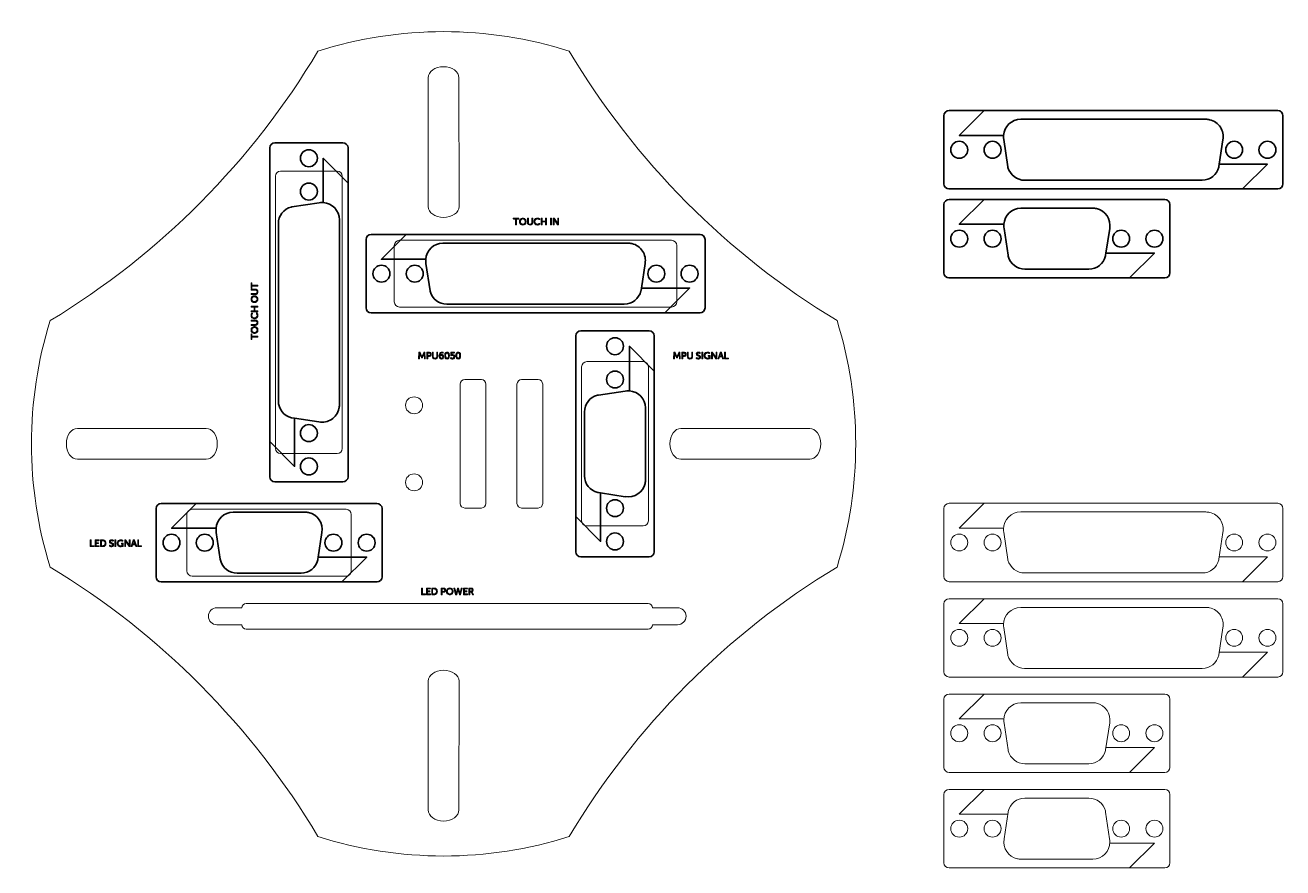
# Model space of a CAD drawing. Header units: inches. Extents: x -24 to 221, y 17 to 181.
import ezdxf

# ---------------------------------------------------------------- set-up
doc = ezdxf.new("R2010")
doc.units = ezdxf.units.IN
doc.header["$MEASUREMENT"] = 0
doc.layers.add('Calque 1', color=7, linetype='Continuous')

# ---------------------------------------------------------------- blocks, each defined once
blk = doc.blocks.new('block 4')
at = {"layer": 'Calque 1'}
h = blk.add_hatch(color=7, dxfattribs=at)
h.dxf.hatch_style = 2
edge = h.paths.add_edge_path()
edge.add_spline(control_points=[(71.87, 143.6), (71.87, 143.6), (71.48, 143.6), (71.48, 143.6), (71.44, 143.6), (71.42, 143.62), (71.42, 143.66), (71.42, 143.66), (71.42, 143.7), (71.42, 143.7), (71.42, 143.74), (71.44, 143.76), (71.48, 143.76), (71.48, 143.76), (72.44, 143.76), (72.44, 143.76), (72.48, 143.76), (72.5, 143.74), (72.5, 143.7), (72.5, 143.7), (72.5, 143.66), (72.5, 143.66), (72.5, 143.62), (72.48, 143.6), (72.44, 143.6), (72.44, 143.6), (72.05, 143.6), (72.05, 143.6), (72.05, 143.6), (72.05, 142.51), (72.05, 142.51), (72.05, 142.47), (72.03, 142.45), (71.99, 142.45), (71.99, 142.45), (71.93, 142.45), (71.93, 142.45), (71.89, 142.45), (71.87, 142.47), (71.87, 142.51), (71.87, 142.51), (71.87, 143.6), (71.87, 143.6), (71.87, 143.6), (71.87, 143.6), (71.87, 143.6)], knot_values=[0, 0, 0, 0, 1, 1, 1, 2, 2, 2, 3, 3, 3, 4, 4, 4, 5, 5, 5, 6, 6, 6, 7, 7, 7, 8, 8, 8, 9, 9, 9, 10, 10, 10, 11, 11, 11, 12, 12, 12, 13, 13, 13, 14, 14, 14, 15, 15, 15, 15], degree=3, periodic=1)
h = blk.add_hatch(color=7, dxfattribs=at)
h.dxf.hatch_style = 2
edge = h.paths.add_edge_path()
edge.add_spline(control_points=[(72.6, 143.12), (72.6, 143.21), (72.61, 143.3), (72.65, 143.38), (72.68, 143.46), (72.73, 143.53), (72.79, 143.59), (72.85, 143.65), (72.92, 143.7), (73, 143.73), (73.08, 143.77), (73.17, 143.78), (73.27, 143.78), (73.37, 143.78), (73.46, 143.77), (73.54, 143.73), (73.62, 143.7), (73.7, 143.65), (73.75, 143.59), (73.81, 143.53), (73.86, 143.46), (73.89, 143.38), (73.93, 143.3), (73.94, 143.21), (73.94, 143.12), (73.94, 143.02), (73.93, 142.93), (73.89, 142.85), (73.86, 142.76), (73.81, 142.69), (73.75, 142.63), (73.7, 142.56), (73.62, 142.52), (73.54, 142.48), (73.46, 142.45), (73.37, 142.43), (73.27, 142.43), (73.17, 142.43), (73.08, 142.45), (73, 142.48), (72.92, 142.52), (72.85, 142.56), (72.79, 142.63), (72.73, 142.69), (72.68, 142.76), (72.65, 142.85), (72.61, 142.93), (72.6, 143.02), (72.6, 143.12)], knot_values=[0, 0, 0, 0, 1, 1, 1, 2, 2, 2, 3, 3, 3, 4, 4, 4, 5, 5, 5, 6, 6, 6, 7, 7, 7, 8, 8, 8, 9, 9, 9, 10, 10, 10, 11, 11, 11, 12, 12, 12, 13, 13, 13, 14, 14, 14, 15, 15, 15, 16, 16, 16, 16], degree=3, periodic=1)
edge = h.paths.add_edge_path()
edge.add_spline(control_points=[(72.79, 143.12), (72.79, 143.04), (72.8, 142.97), (72.82, 142.91), (72.85, 142.85), (72.88, 142.79), (72.92, 142.75), (72.97, 142.7), (73.02, 142.66), (73.08, 142.64), (73.14, 142.61), (73.2, 142.6), (73.27, 142.6), (73.34, 142.6), (73.41, 142.61), (73.46, 142.64), (73.52, 142.66), (73.58, 142.7), (73.62, 142.75), (73.66, 142.79), (73.69, 142.85), (73.72, 142.91), (73.74, 142.97), (73.75, 143.04), (73.75, 143.12), (73.75, 143.19), (73.74, 143.25), (73.72, 143.31), (73.69, 143.37), (73.66, 143.43), (73.62, 143.47), (73.58, 143.52), (73.52, 143.55), (73.46, 143.58), (73.41, 143.6), (73.34, 143.62), (73.27, 143.62), (73.2, 143.62), (73.14, 143.6), (73.08, 143.58), (73.02, 143.55), (72.97, 143.52), (72.92, 143.47), (72.88, 143.43), (72.85, 143.37), (72.82, 143.31), (72.8, 143.25), (72.79, 143.19), (72.79, 143.12)], knot_values=[0, 0, 0, 0, 1, 1, 1, 2, 2, 2, 3, 3, 3, 4, 4, 4, 5, 5, 5, 6, 6, 6, 7, 7, 7, 8, 8, 8, 9, 9, 9, 10, 10, 10, 11, 11, 11, 12, 12, 12, 13, 13, 13, 14, 14, 14, 15, 15, 15, 16, 16, 16, 16], degree=3, periodic=1)
h = blk.add_hatch(color=7, dxfattribs=at)
h.dxf.hatch_style = 2
edge = h.paths.add_edge_path()
edge.add_spline(control_points=[(74.18, 143.7), (74.18, 143.74), (74.2, 143.76), (74.24, 143.76), (74.24, 143.76), (74.3, 143.76), (74.3, 143.76), (74.34, 143.76), (74.36, 143.74), (74.36, 143.7), (74.36, 143.7), (74.36, 142.92), (74.36, 142.92), (74.36, 142.82), (74.39, 142.74), (74.45, 142.68), (74.51, 142.63), (74.59, 142.6), (74.69, 142.6), (74.79, 142.6), (74.87, 142.63), (74.93, 142.68), (74.99, 142.74), (75.02, 142.82), (75.02, 142.92), (75.02, 142.92), (75.02, 143.7), (75.02, 143.7), (75.02, 143.74), (75.05, 143.76), (75.09, 143.76), (75.09, 143.76), (75.15, 143.76), (75.15, 143.76), (75.19, 143.76), (75.21, 143.74), (75.21, 143.7), (75.21, 143.7), (75.21, 142.91), (75.21, 142.91), (75.21, 142.84), (75.2, 142.78), (75.17, 142.72), (75.15, 142.66), (75.11, 142.61), (75.07, 142.56), (75.02, 142.52), (74.97, 142.49), (74.9, 142.46), (74.84, 142.44), (74.77, 142.43), (74.69, 142.43), (74.62, 142.43), (74.55, 142.44), (74.48, 142.46), (74.42, 142.49), (74.37, 142.52), (74.32, 142.56), (74.27, 142.61), (74.24, 142.66), (74.21, 142.72), (74.19, 142.78), (74.18, 142.84), (74.18, 142.91), (74.18, 142.91), (74.18, 143.7), (74.18, 143.7), (74.18, 143.7), (74.18, 143.7), (74.18, 143.7)], knot_values=[0, 0, 0, 0, 1, 1, 1, 2, 2, 2, 3, 3, 3, 4, 4, 4, 5, 5, 5, 6, 6, 6, 7, 7, 7, 8, 8, 8, 9, 9, 9, 10, 10, 10, 11, 11, 11, 12, 12, 12, 13, 13, 13, 14, 14, 14, 15, 15, 15, 16, 16, 16, 17, 17, 17, 18, 18, 18, 19, 19, 19, 20, 20, 20, 21, 21, 21, 22, 22, 22, 23, 23, 23, 23], degree=3, periodic=1)
h = blk.add_hatch(color=7, dxfattribs=at)
h.dxf.hatch_style = 2
edge = h.paths.add_edge_path()
edge.add_spline(control_points=[(75.44, 143.11), (75.44, 143.21), (75.46, 143.3), (75.49, 143.38), (75.53, 143.46), (75.57, 143.53), (75.63, 143.59), (75.69, 143.65), (75.76, 143.7), (75.84, 143.73), (75.92, 143.77), (76.01, 143.78), (76.11, 143.78), (76.17, 143.78), (76.22, 143.78), (76.26, 143.77), (76.31, 143.76), (76.35, 143.75), (76.39, 143.73), (76.42, 143.72), (76.45, 143.71), (76.48, 143.69), (76.51, 143.67), (76.53, 143.66), (76.55, 143.65), (76.57, 143.63), (76.58, 143.6), (76.56, 143.56), (76.56, 143.56), (76.53, 143.53), (76.53, 143.53), (76.51, 143.49), (76.48, 143.49), (76.45, 143.51), (76.43, 143.52), (76.42, 143.53), (76.4, 143.54), (76.37, 143.56), (76.35, 143.57), (76.32, 143.58), (76.29, 143.59), (76.26, 143.6), (76.23, 143.6), (76.19, 143.61), (76.16, 143.62), (76.12, 143.62), (76.04, 143.62), (75.97, 143.6), (75.91, 143.58), (75.85, 143.55), (75.8, 143.51), (75.76, 143.47), (75.72, 143.42), (75.69, 143.37), (75.67, 143.31), (75.64, 143.25), (75.63, 143.18), (75.63, 143.12), (75.63, 143.05), (75.64, 142.98), (75.67, 142.92), (75.69, 142.85), (75.72, 142.8), (75.76, 142.75), (75.81, 142.7), (75.86, 142.67), (75.92, 142.64), (75.98, 142.61), (76.04, 142.6), (76.12, 142.6), (76.16, 142.6), (76.2, 142.6), (76.24, 142.61), (76.28, 142.62), (76.31, 142.63), (76.34, 142.64), (76.37, 142.66), (76.4, 142.67), (76.42, 142.69), (76.44, 142.7), (76.46, 142.71), (76.48, 142.73), (76.51, 142.75), (76.54, 142.75), (76.56, 142.72), (76.56, 142.72), (76.59, 142.68), (76.59, 142.68), (76.61, 142.65), (76.61, 142.62), (76.58, 142.6), (76.56, 142.58), (76.54, 142.56), (76.51, 142.55), (76.49, 142.53), (76.45, 142.51), (76.41, 142.49), (76.37, 142.47), (76.33, 142.46), (76.28, 142.45), (76.23, 142.43), (76.17, 142.43), (76.11, 142.43), (76.01, 142.43), (75.92, 142.45), (75.84, 142.48), (75.76, 142.52), (75.69, 142.56), (75.63, 142.63), (75.57, 142.69), (75.52, 142.76), (75.49, 142.84), (75.46, 142.93), (75.44, 143.02), (75.44, 143.11)], knot_values=[0, 0, 0, 0, 1, 1, 1, 2, 2, 2, 3, 3, 3, 4, 4, 4, 5, 5, 5, 6, 6, 6, 7, 7, 7, 8, 8, 8, 9, 9, 9, 10, 10, 10, 11, 11, 11, 12, 12, 12, 13, 13, 13, 14, 14, 14, 15, 15, 15, 16, 16, 16, 17, 17, 17, 18, 18, 18, 19, 19, 19, 20, 20, 20, 21, 21, 21, 22, 22, 22, 23, 23, 23, 24, 24, 24, 25, 25, 25, 26, 26, 26, 27, 27, 27, 28, 28, 28, 29, 29, 29, 30, 30, 30, 31, 31, 31, 32, 32, 32, 33, 33, 33, 34, 34, 34, 35, 35, 35, 36, 36, 36, 37, 37, 37, 38, 38, 38, 38], degree=3, periodic=1)
h = blk.add_hatch(color=7, dxfattribs=at)
h.dxf.hatch_style = 2
edge = h.paths.add_edge_path()
edge.add_spline(control_points=[(76.84, 143.7), (76.84, 143.74), (76.86, 143.76), (76.9, 143.76), (76.9, 143.76), (76.96, 143.76), (76.96, 143.76), (77, 143.76), (77.02, 143.74), (77.02, 143.7), (77.02, 143.7), (77.02, 143.18), (77.02, 143.18), (77.02, 143.18), (77.7, 143.18), (77.7, 143.18), (77.7, 143.18), (77.7, 143.7), (77.7, 143.7), (77.7, 143.74), (77.72, 143.76), (77.76, 143.76), (77.76, 143.76), (77.83, 143.76), (77.83, 143.76), (77.86, 143.76), (77.88, 143.74), (77.88, 143.7), (77.88, 143.7), (77.88, 142.51), (77.88, 142.51), (77.88, 142.47), (77.86, 142.45), (77.83, 142.45), (77.83, 142.45), (77.76, 142.45), (77.76, 142.45), (77.72, 142.45), (77.7, 142.47), (77.7, 142.51), (77.7, 142.51), (77.7, 143.03), (77.7, 143.03), (77.7, 143.03), (77.02, 143.03), (77.02, 143.03), (77.02, 143.03), (77.02, 142.51), (77.02, 142.51), (77.02, 142.47), (77, 142.45), (76.96, 142.45), (76.96, 142.45), (76.9, 142.45), (76.9, 142.45), (76.86, 142.45), (76.84, 142.47), (76.84, 142.51), (76.84, 142.51), (76.84, 143.7), (76.84, 143.7)], knot_values=[0, 0, 0, 0, 1, 1, 1, 2, 2, 2, 3, 3, 3, 4, 4, 4, 5, 5, 5, 6, 6, 6, 7, 7, 7, 8, 8, 8, 9, 9, 9, 10, 10, 10, 11, 11, 11, 12, 12, 12, 13, 13, 13, 14, 14, 14, 15, 15, 15, 16, 16, 16, 17, 17, 17, 18, 18, 18, 19, 19, 19, 20, 20, 20, 20], degree=3, periodic=1)
h = blk.add_hatch(color=7, dxfattribs=at)
h.dxf.hatch_style = 2
edge = h.paths.add_edge_path()
edge.add_spline(control_points=[(78.68, 143.7), (78.68, 143.74), (78.7, 143.76), (78.74, 143.76), (78.74, 143.76), (78.8, 143.76), (78.8, 143.76), (78.84, 143.76), (78.87, 143.74), (78.87, 143.7), (78.87, 143.7), (78.87, 142.51), (78.87, 142.51), (78.87, 142.47), (78.84, 142.45), (78.8, 142.45), (78.8, 142.45), (78.74, 142.45), (78.74, 142.45), (78.7, 142.45), (78.68, 142.47), (78.68, 142.51), (78.68, 142.51), (78.68, 143.7), (78.68, 143.7)], knot_values=[0, 0, 0, 0, 1, 1, 1, 2, 2, 2, 3, 3, 3, 4, 4, 4, 5, 5, 5, 6, 6, 6, 7, 7, 7, 8, 8, 8, 8], degree=3, periodic=1)
h = blk.add_hatch(color=7, dxfattribs=at)
h.dxf.hatch_style = 2
edge = h.paths.add_edge_path()
edge.add_spline(control_points=[(79.2, 143.7), (79.2, 143.74), (79.22, 143.76), (79.26, 143.76), (79.26, 143.76), (79.33, 143.76), (79.33, 143.76), (79.36, 143.76), (79.39, 143.75), (79.41, 143.72), (79.41, 143.72), (79.96, 142.91), (79.96, 142.91), (79.98, 142.89), (79.99, 142.87), (80, 142.85), (80.01, 142.83), (80.03, 142.81), (80.04, 142.79), (80.05, 142.77), (80.06, 142.74), (80.07, 142.72), (80.07, 142.72), (80.08, 142.72), (80.08, 142.72), (80.07, 142.74), (80.07, 142.76), (80.07, 142.79), (80.07, 142.81), (80.07, 142.83), (80.07, 142.85), (80.07, 142.87), (80.06, 142.89), (80.06, 142.91), (80.06, 142.91), (80.06, 143.7), (80.06, 143.7), (80.06, 143.74), (80.09, 143.76), (80.13, 143.76), (80.13, 143.76), (80.19, 143.76), (80.19, 143.76), (80.23, 143.76), (80.25, 143.74), (80.25, 143.7), (80.25, 143.7), (80.25, 142.51), (80.25, 142.51), (80.25, 142.47), (80.23, 142.45), (80.19, 142.45), (80.19, 142.45), (80.12, 142.45), (80.12, 142.45), (80.08, 142.45), (80.06, 142.46), (80.04, 142.49), (80.04, 142.49), (79.48, 143.3), (79.48, 143.3), (79.47, 143.32), (79.46, 143.34), (79.44, 143.36), (79.43, 143.38), (79.42, 143.4), (79.41, 143.42), (79.4, 143.45), (79.39, 143.47), (79.37, 143.49), (79.37, 143.49), (79.37, 143.49), (79.37, 143.49), (79.37, 143.47), (79.37, 143.45), (79.38, 143.42), (79.38, 143.4), (79.38, 143.38), (79.38, 143.36), (79.38, 143.34), (79.38, 143.32), (79.38, 143.3), (79.38, 143.3), (79.38, 142.51), (79.38, 142.51), (79.38, 142.47), (79.36, 142.45), (79.32, 142.45), (79.32, 142.45), (79.26, 142.45), (79.26, 142.45), (79.22, 142.45), (79.2, 142.47), (79.2, 142.51), (79.2, 142.51), (79.2, 143.7), (79.2, 143.7), (79.2, 143.7), (79.2, 143.7), (79.2, 143.7)], knot_values=[0, 0, 0, 0, 1, 1, 1, 2, 2, 2, 3, 3, 3, 4, 4, 4, 5, 5, 5, 6, 6, 6, 7, 7, 7, 8, 8, 8, 9, 9, 9, 10, 10, 10, 11, 11, 11, 12, 12, 12, 13, 13, 13, 14, 14, 14, 15, 15, 15, 16, 16, 16, 17, 17, 17, 18, 18, 18, 19, 19, 19, 20, 20, 20, 21, 21, 21, 22, 22, 22, 23, 23, 23, 24, 24, 24, 25, 25, 25, 26, 26, 26, 27, 27, 27, 28, 28, 28, 29, 29, 29, 30, 30, 30, 31, 31, 31, 32, 32, 32, 33, 33, 33, 33], degree=3, periodic=1)
at = {"layer": 'Calque 1', "lineweight": 0}
for points, knots in [([(71.87, 143.6), (71.87, 143.6), (71.48, 143.6), (71.48, 143.6), (71.44, 143.6), (71.42, 143.62), (71.42, 143.66), (71.42, 143.66), (71.42, 143.7), (71.42, 143.7), (71.42, 143.74), (71.44, 143.76), (71.48, 143.76), (71.48, 143.76), (72.44, 143.76), (72.44, 143.76), (72.48, 143.76), (72.5, 143.74), (72.5, 143.7), (72.5, 143.7), (72.5, 143.66), (72.5, 143.66), (72.5, 143.62), (72.48, 143.6), (72.44, 143.6), (72.44, 143.6), (72.05, 143.6), (72.05, 143.6), (72.05, 143.6), (72.05, 142.51), (72.05, 142.51), (72.05, 142.47), (72.03, 142.45), (71.99, 142.45), (71.99, 142.45), (71.93, 142.45), (71.93, 142.45), (71.89, 142.45), (71.87, 142.47), (71.87, 142.51), (71.87, 142.51), (71.87, 143.6), (71.87, 143.6), (71.87, 143.6), (71.87, 143.6), (71.87, 143.6)], [0, 0, 0, 0, 1, 1, 1, 2, 2, 2, 3, 3, 3, 4, 4, 4, 5, 5, 5, 6, 6, 6, 7, 7, 7, 8, 8, 8, 9, 9, 9, 10, 10, 10, 11, 11, 11, 12, 12, 12, 13, 13, 13, 14, 14, 14, 15, 15, 15, 15]), ([(72.6, 143.12), (72.6, 143.21), (72.61, 143.3), (72.65, 143.38), (72.68, 143.46), (72.73, 143.53), (72.79, 143.59), (72.85, 143.65), (72.92, 143.7), (73, 143.73), (73.08, 143.77), (73.17, 143.78), (73.27, 143.78), (73.37, 143.78), (73.46, 143.77), (73.54, 143.73), (73.62, 143.7), (73.7, 143.65), (73.75, 143.59), (73.81, 143.53), (73.86, 143.46), (73.89, 143.38), (73.93, 143.3), (73.94, 143.21), (73.94, 143.12), (73.94, 143.02), (73.93, 142.93), (73.89, 142.85), (73.86, 142.76), (73.81, 142.69), (73.75, 142.63), (73.7, 142.56), (73.62, 142.52), (73.54, 142.48), (73.46, 142.45), (73.37, 142.43), (73.27, 142.43), (73.17, 142.43), (73.08, 142.45), (73, 142.48), (72.92, 142.52), (72.85, 142.56), (72.79, 142.63), (72.73, 142.69), (72.68, 142.76), (72.65, 142.85), (72.61, 142.93), (72.6, 143.02), (72.6, 143.12)], [0, 0, 0, 0, 1, 1, 1, 2, 2, 2, 3, 3, 3, 4, 4, 4, 5, 5, 5, 6, 6, 6, 7, 7, 7, 8, 8, 8, 9, 9, 9, 10, 10, 10, 11, 11, 11, 12, 12, 12, 13, 13, 13, 14, 14, 14, 15, 15, 15, 16, 16, 16, 16]), ([(72.79, 143.12), (72.79, 143.04), (72.8, 142.97), (72.82, 142.91), (72.85, 142.85), (72.88, 142.79), (72.92, 142.75), (72.97, 142.7), (73.02, 142.66), (73.08, 142.64), (73.14, 142.61), (73.2, 142.6), (73.27, 142.6), (73.34, 142.6), (73.41, 142.61), (73.46, 142.64), (73.52, 142.66), (73.58, 142.7), (73.62, 142.75), (73.66, 142.79), (73.69, 142.85), (73.72, 142.91), (73.74, 142.97), (73.75, 143.04), (73.75, 143.12), (73.75, 143.19), (73.74, 143.25), (73.72, 143.31), (73.69, 143.37), (73.66, 143.43), (73.62, 143.47), (73.58, 143.52), (73.52, 143.55), (73.46, 143.58), (73.41, 143.6), (73.34, 143.62), (73.27, 143.62), (73.2, 143.62), (73.14, 143.6), (73.08, 143.58), (73.02, 143.55), (72.97, 143.52), (72.92, 143.47), (72.88, 143.43), (72.85, 143.37), (72.82, 143.31), (72.8, 143.25), (72.79, 143.19), (72.79, 143.12)], [0, 0, 0, 0, 1, 1, 1, 2, 2, 2, 3, 3, 3, 4, 4, 4, 5, 5, 5, 6, 6, 6, 7, 7, 7, 8, 8, 8, 9, 9, 9, 10, 10, 10, 11, 11, 11, 12, 12, 12, 13, 13, 13, 14, 14, 14, 15, 15, 15, 16, 16, 16, 16]), ([(74.18, 143.7), (74.18, 143.74), (74.2, 143.76), (74.24, 143.76), (74.24, 143.76), (74.3, 143.76), (74.3, 143.76), (74.34, 143.76), (74.36, 143.74), (74.36, 143.7), (74.36, 143.7), (74.36, 142.92), (74.36, 142.92), (74.36, 142.82), (74.39, 142.74), (74.45, 142.68), (74.51, 142.63), (74.59, 142.6), (74.69, 142.6), (74.79, 142.6), (74.87, 142.63), (74.93, 142.68), (74.99, 142.74), (75.02, 142.82), (75.02, 142.92), (75.02, 142.92), (75.02, 143.7), (75.02, 143.7), (75.02, 143.74), (75.05, 143.76), (75.09, 143.76), (75.09, 143.76), (75.15, 143.76), (75.15, 143.76), (75.19, 143.76), (75.21, 143.74), (75.21, 143.7), (75.21, 143.7), (75.21, 142.91), (75.21, 142.91), (75.21, 142.84), (75.2, 142.78), (75.17, 142.72), (75.15, 142.66), (75.11, 142.61), (75.07, 142.56), (75.02, 142.52), (74.97, 142.49), (74.9, 142.46), (74.84, 142.44), (74.77, 142.43), (74.69, 142.43), (74.62, 142.43), (74.55, 142.44), (74.48, 142.46), (74.42, 142.49), (74.37, 142.52), (74.32, 142.56), (74.27, 142.61), (74.24, 142.66), (74.21, 142.72), (74.19, 142.78), (74.18, 142.84), (74.18, 142.91), (74.18, 142.91), (74.18, 143.7), (74.18, 143.7), (74.18, 143.7), (74.18, 143.7), (74.18, 143.7)], [0, 0, 0, 0, 1, 1, 1, 2, 2, 2, 3, 3, 3, 4, 4, 4, 5, 5, 5, 6, 6, 6, 7, 7, 7, 8, 8, 8, 9, 9, 9, 10, 10, 10, 11, 11, 11, 12, 12, 12, 13, 13, 13, 14, 14, 14, 15, 15, 15, 16, 16, 16, 17, 17, 17, 18, 18, 18, 19, 19, 19, 20, 20, 20, 21, 21, 21, 22, 22, 22, 23, 23, 23, 23]), ([(75.44, 143.11), (75.44, 143.21), (75.46, 143.3), (75.49, 143.38), (75.53, 143.46), (75.57, 143.53), (75.63, 143.59), (75.69, 143.65), (75.76, 143.7), (75.84, 143.73), (75.92, 143.77), (76.01, 143.78), (76.11, 143.78), (76.17, 143.78), (76.22, 143.78), (76.26, 143.77), (76.31, 143.76), (76.35, 143.75), (76.39, 143.73), (76.42, 143.72), (76.45, 143.71), (76.48, 143.69), (76.51, 143.67), (76.53, 143.66), (76.55, 143.65), (76.57, 143.63), (76.58, 143.6), (76.56, 143.56), (76.56, 143.56), (76.53, 143.53), (76.53, 143.53), (76.51, 143.49), (76.48, 143.49), (76.45, 143.51), (76.43, 143.52), (76.42, 143.53), (76.4, 143.54), (76.37, 143.56), (76.35, 143.57), (76.32, 143.58), (76.29, 143.59), (76.26, 143.6), (76.23, 143.6), (76.19, 143.61), (76.16, 143.62), (76.12, 143.62), (76.04, 143.62), (75.97, 143.6), (75.91, 143.58), (75.85, 143.55), (75.8, 143.51), (75.76, 143.47), (75.72, 143.42), (75.69, 143.37), (75.67, 143.31), (75.64, 143.25), (75.63, 143.18), (75.63, 143.12), (75.63, 143.05), (75.64, 142.98), (75.67, 142.92), (75.69, 142.85), (75.72, 142.8), (75.76, 142.75), (75.81, 142.7), (75.86, 142.67), (75.92, 142.64), (75.98, 142.61), (76.04, 142.6), (76.12, 142.6), (76.16, 142.6), (76.2, 142.6), (76.24, 142.61), (76.28, 142.62), (76.31, 142.63), (76.34, 142.64), (76.37, 142.66), (76.4, 142.67), (76.42, 142.69), (76.44, 142.7), (76.46, 142.71), (76.48, 142.73), (76.51, 142.75), (76.54, 142.75), (76.56, 142.72), (76.56, 142.72), (76.59, 142.68), (76.59, 142.68), (76.61, 142.65), (76.61, 142.62), (76.58, 142.6), (76.56, 142.58), (76.54, 142.56), (76.51, 142.55), (76.49, 142.53), (76.45, 142.51), (76.41, 142.49), (76.37, 142.47), (76.33, 142.46), (76.28, 142.45), (76.23, 142.43), (76.17, 142.43), (76.11, 142.43), (76.01, 142.43), (75.92, 142.45), (75.84, 142.48), (75.76, 142.52), (75.69, 142.56), (75.63, 142.63), (75.57, 142.69), (75.52, 142.76), (75.49, 142.84), (75.46, 142.93), (75.44, 143.02), (75.44, 143.11)], [0, 0, 0, 0, 1, 1, 1, 2, 2, 2, 3, 3, 3, 4, 4, 4, 5, 5, 5, 6, 6, 6, 7, 7, 7, 8, 8, 8, 9, 9, 9, 10, 10, 10, 11, 11, 11, 12, 12, 12, 13, 13, 13, 14, 14, 14, 15, 15, 15, 16, 16, 16, 17, 17, 17, 18, 18, 18, 19, 19, 19, 20, 20, 20, 21, 21, 21, 22, 22, 22, 23, 23, 23, 24, 24, 24, 25, 25, 25, 26, 26, 26, 27, 27, 27, 28, 28, 28, 29, 29, 29, 30, 30, 30, 31, 31, 31, 32, 32, 32, 33, 33, 33, 34, 34, 34, 35, 35, 35, 36, 36, 36, 37, 37, 37, 38, 38, 38, 38]), ([(76.84, 143.7), (76.84, 143.74), (76.86, 143.76), (76.9, 143.76), (76.9, 143.76), (76.96, 143.76), (76.96, 143.76), (77, 143.76), (77.02, 143.74), (77.02, 143.7), (77.02, 143.7), (77.02, 143.18), (77.02, 143.18), (77.02, 143.18), (77.7, 143.18), (77.7, 143.18), (77.7, 143.18), (77.7, 143.7), (77.7, 143.7), (77.7, 143.74), (77.72, 143.76), (77.76, 143.76), (77.76, 143.76), (77.83, 143.76), (77.83, 143.76), (77.86, 143.76), (77.88, 143.74), (77.88, 143.7), (77.88, 143.7), (77.88, 142.51), (77.88, 142.51), (77.88, 142.47), (77.86, 142.45), (77.83, 142.45), (77.83, 142.45), (77.76, 142.45), (77.76, 142.45), (77.72, 142.45), (77.7, 142.47), (77.7, 142.51), (77.7, 142.51), (77.7, 143.03), (77.7, 143.03), (77.7, 143.03), (77.02, 143.03), (77.02, 143.03), (77.02, 143.03), (77.02, 142.51), (77.02, 142.51), (77.02, 142.47), (77, 142.45), (76.96, 142.45), (76.96, 142.45), (76.9, 142.45), (76.9, 142.45), (76.86, 142.45), (76.84, 142.47), (76.84, 142.51), (76.84, 142.51), (76.84, 143.7), (76.84, 143.7)], [0, 0, 0, 0, 1, 1, 1, 2, 2, 2, 3, 3, 3, 4, 4, 4, 5, 5, 5, 6, 6, 6, 7, 7, 7, 8, 8, 8, 9, 9, 9, 10, 10, 10, 11, 11, 11, 12, 12, 12, 13, 13, 13, 14, 14, 14, 15, 15, 15, 16, 16, 16, 17, 17, 17, 18, 18, 18, 19, 19, 19, 20, 20, 20, 20]), ([(78.68, 143.7), (78.68, 143.74), (78.7, 143.76), (78.74, 143.76), (78.74, 143.76), (78.8, 143.76), (78.8, 143.76), (78.84, 143.76), (78.87, 143.74), (78.87, 143.7), (78.87, 143.7), (78.87, 142.51), (78.87, 142.51), (78.87, 142.47), (78.84, 142.45), (78.8, 142.45), (78.8, 142.45), (78.74, 142.45), (78.74, 142.45), (78.7, 142.45), (78.68, 142.47), (78.68, 142.51), (78.68, 142.51), (78.68, 143.7), (78.68, 143.7)], [0, 0, 0, 0, 1, 1, 1, 2, 2, 2, 3, 3, 3, 4, 4, 4, 5, 5, 5, 6, 6, 6, 7, 7, 7, 8, 8, 8, 8]), ([(79.2, 143.7), (79.2, 143.74), (79.22, 143.76), (79.26, 143.76), (79.26, 143.76), (79.33, 143.76), (79.33, 143.76), (79.36, 143.76), (79.39, 143.75), (79.41, 143.72), (79.41, 143.72), (79.96, 142.91), (79.96, 142.91), (79.98, 142.89), (79.99, 142.87), (80, 142.85), (80.01, 142.83), (80.03, 142.81), (80.04, 142.79), (80.05, 142.77), (80.06, 142.74), (80.07, 142.72), (80.07, 142.72), (80.08, 142.72), (80.08, 142.72), (80.07, 142.74), (80.07, 142.76), (80.07, 142.79), (80.07, 142.81), (80.07, 142.83), (80.07, 142.85), (80.07, 142.87), (80.06, 142.89), (80.06, 142.91), (80.06, 142.91), (80.06, 143.7), (80.06, 143.7), (80.06, 143.74), (80.09, 143.76), (80.13, 143.76), (80.13, 143.76), (80.19, 143.76), (80.19, 143.76), (80.23, 143.76), (80.25, 143.74), (80.25, 143.7), (80.25, 143.7), (80.25, 142.51), (80.25, 142.51), (80.25, 142.47), (80.23, 142.45), (80.19, 142.45), (80.19, 142.45), (80.12, 142.45), (80.12, 142.45), (80.08, 142.45), (80.06, 142.46), (80.04, 142.49), (80.04, 142.49), (79.48, 143.3), (79.48, 143.3), (79.47, 143.32), (79.46, 143.34), (79.44, 143.36), (79.43, 143.38), (79.42, 143.4), (79.41, 143.42), (79.4, 143.45), (79.39, 143.47), (79.37, 143.49), (79.37, 143.49), (79.37, 143.49), (79.37, 143.49), (79.37, 143.47), (79.37, 143.45), (79.38, 143.42), (79.38, 143.4), (79.38, 143.38), (79.38, 143.36), (79.38, 143.34), (79.38, 143.32), (79.38, 143.3), (79.38, 143.3), (79.38, 142.51), (79.38, 142.51), (79.38, 142.47), (79.36, 142.45), (79.32, 142.45), (79.32, 142.45), (79.26, 142.45), (79.26, 142.45), (79.22, 142.45), (79.2, 142.47), (79.2, 142.51), (79.2, 142.51), (79.2, 143.7), (79.2, 143.7), (79.2, 143.7), (79.2, 143.7), (79.2, 143.7)], [0, 0, 0, 0, 1, 1, 1, 2, 2, 2, 3, 3, 3, 4, 4, 4, 5, 5, 5, 6, 6, 6, 7, 7, 7, 8, 8, 8, 9, 9, 9, 10, 10, 10, 11, 11, 11, 12, 12, 12, 13, 13, 13, 14, 14, 14, 15, 15, 15, 16, 16, 16, 17, 17, 17, 18, 18, 18, 19, 19, 19, 20, 20, 20, 21, 21, 21, 22, 22, 22, 23, 23, 23, 24, 24, 24, 25, 25, 25, 26, 26, 26, 27, 27, 27, 28, 28, 28, 29, 29, 29, 30, 30, 30, 31, 31, 31, 32, 32, 32, 33, 33, 33, 33])]:
    blk.add_open_spline(points, degree=3, knots=knots, dxfattribs=at)
blk = doc.blocks.new('block 5')
at = {"layer": 'Calque 1', "color": 7, "lineweight": 15}
for points, knots in [([(71.87, 143.6), (71.87, 143.6), (71.48, 143.6), (71.48, 143.6), (71.44, 143.6), (71.42, 143.62), (71.42, 143.66), (71.42, 143.66), (71.42, 143.7), (71.42, 143.7), (71.42, 143.74), (71.44, 143.76), (71.48, 143.76), (71.48, 143.76), (72.44, 143.76), (72.44, 143.76), (72.48, 143.76), (72.5, 143.74), (72.5, 143.7), (72.5, 143.7), (72.5, 143.66), (72.5, 143.66), (72.5, 143.62), (72.48, 143.6), (72.44, 143.6), (72.44, 143.6), (72.05, 143.6), (72.05, 143.6), (72.05, 143.6), (72.05, 142.51), (72.05, 142.51), (72.05, 142.47), (72.03, 142.45), (71.99, 142.45), (71.99, 142.45), (71.93, 142.45), (71.93, 142.45), (71.89, 142.45), (71.87, 142.47), (71.87, 142.51), (71.87, 142.51), (71.87, 143.6), (71.87, 143.6), (71.87, 143.6), (71.87, 143.6), (71.87, 143.6)], [0, 0, 0, 0, 1, 1, 1, 2, 2, 2, 3, 3, 3, 4, 4, 4, 5, 5, 5, 6, 6, 6, 7, 7, 7, 8, 8, 8, 9, 9, 9, 10, 10, 10, 11, 11, 11, 12, 12, 12, 13, 13, 13, 14, 14, 14, 15, 15, 15, 15]), ([(72.6, 143.12), (72.6, 143.21), (72.61, 143.3), (72.65, 143.38), (72.68, 143.46), (72.73, 143.53), (72.79, 143.59), (72.85, 143.65), (72.92, 143.7), (73, 143.73), (73.08, 143.77), (73.17, 143.78), (73.27, 143.78), (73.37, 143.78), (73.46, 143.77), (73.54, 143.73), (73.62, 143.7), (73.7, 143.65), (73.75, 143.59), (73.81, 143.53), (73.86, 143.46), (73.89, 143.38), (73.93, 143.3), (73.94, 143.21), (73.94, 143.12), (73.94, 143.02), (73.93, 142.93), (73.89, 142.85), (73.86, 142.76), (73.81, 142.69), (73.75, 142.63), (73.7, 142.56), (73.62, 142.52), (73.54, 142.48), (73.46, 142.45), (73.37, 142.43), (73.27, 142.43), (73.17, 142.43), (73.08, 142.45), (73, 142.48), (72.92, 142.52), (72.85, 142.56), (72.79, 142.63), (72.73, 142.69), (72.68, 142.76), (72.65, 142.85), (72.61, 142.93), (72.6, 143.02), (72.6, 143.12)], [0, 0, 0, 0, 1, 1, 1, 2, 2, 2, 3, 3, 3, 4, 4, 4, 5, 5, 5, 6, 6, 6, 7, 7, 7, 8, 8, 8, 9, 9, 9, 10, 10, 10, 11, 11, 11, 12, 12, 12, 13, 13, 13, 14, 14, 14, 15, 15, 15, 16, 16, 16, 16]), ([(72.79, 143.12), (72.79, 143.04), (72.8, 142.97), (72.82, 142.91), (72.85, 142.85), (72.88, 142.79), (72.92, 142.75), (72.97, 142.7), (73.02, 142.66), (73.08, 142.64), (73.14, 142.61), (73.2, 142.6), (73.27, 142.6), (73.34, 142.6), (73.41, 142.61), (73.46, 142.64), (73.52, 142.66), (73.58, 142.7), (73.62, 142.75), (73.66, 142.79), (73.69, 142.85), (73.72, 142.91), (73.74, 142.97), (73.75, 143.04), (73.75, 143.12), (73.75, 143.19), (73.74, 143.25), (73.72, 143.31), (73.69, 143.37), (73.66, 143.43), (73.62, 143.47), (73.58, 143.52), (73.52, 143.55), (73.46, 143.58), (73.41, 143.6), (73.34, 143.62), (73.27, 143.62), (73.2, 143.62), (73.14, 143.6), (73.08, 143.58), (73.02, 143.55), (72.97, 143.52), (72.92, 143.47), (72.88, 143.43), (72.85, 143.37), (72.82, 143.31), (72.8, 143.25), (72.79, 143.19), (72.79, 143.12)], [0, 0, 0, 0, 1, 1, 1, 2, 2, 2, 3, 3, 3, 4, 4, 4, 5, 5, 5, 6, 6, 6, 7, 7, 7, 8, 8, 8, 9, 9, 9, 10, 10, 10, 11, 11, 11, 12, 12, 12, 13, 13, 13, 14, 14, 14, 15, 15, 15, 16, 16, 16, 16]), ([(74.18, 143.7), (74.18, 143.74), (74.2, 143.76), (74.24, 143.76), (74.24, 143.76), (74.3, 143.76), (74.3, 143.76), (74.34, 143.76), (74.36, 143.74), (74.36, 143.7), (74.36, 143.7), (74.36, 142.92), (74.36, 142.92), (74.36, 142.82), (74.39, 142.74), (74.45, 142.68), (74.51, 142.63), (74.59, 142.6), (74.69, 142.6), (74.79, 142.6), (74.87, 142.63), (74.93, 142.68), (74.99, 142.74), (75.02, 142.82), (75.02, 142.92), (75.02, 142.92), (75.02, 143.7), (75.02, 143.7), (75.02, 143.74), (75.05, 143.76), (75.09, 143.76), (75.09, 143.76), (75.15, 143.76), (75.15, 143.76), (75.19, 143.76), (75.21, 143.74), (75.21, 143.7), (75.21, 143.7), (75.21, 142.91), (75.21, 142.91), (75.21, 142.84), (75.2, 142.78), (75.17, 142.72), (75.15, 142.66), (75.11, 142.61), (75.07, 142.56), (75.02, 142.52), (74.97, 142.49), (74.9, 142.46), (74.84, 142.44), (74.77, 142.43), (74.69, 142.43), (74.62, 142.43), (74.55, 142.44), (74.48, 142.46), (74.42, 142.49), (74.37, 142.52), (74.32, 142.56), (74.27, 142.61), (74.24, 142.66), (74.21, 142.72), (74.19, 142.78), (74.18, 142.84), (74.18, 142.91), (74.18, 142.91), (74.18, 143.7), (74.18, 143.7), (74.18, 143.7), (74.18, 143.7), (74.18, 143.7)], [0, 0, 0, 0, 1, 1, 1, 2, 2, 2, 3, 3, 3, 4, 4, 4, 5, 5, 5, 6, 6, 6, 7, 7, 7, 8, 8, 8, 9, 9, 9, 10, 10, 10, 11, 11, 11, 12, 12, 12, 13, 13, 13, 14, 14, 14, 15, 15, 15, 16, 16, 16, 17, 17, 17, 18, 18, 18, 19, 19, 19, 20, 20, 20, 21, 21, 21, 22, 22, 22, 23, 23, 23, 23]), ([(75.44, 143.11), (75.44, 143.21), (75.46, 143.3), (75.49, 143.38), (75.53, 143.46), (75.57, 143.53), (75.63, 143.59), (75.69, 143.65), (75.76, 143.7), (75.84, 143.73), (75.92, 143.77), (76.01, 143.78), (76.11, 143.78), (76.17, 143.78), (76.22, 143.78), (76.26, 143.77), (76.31, 143.76), (76.35, 143.75), (76.39, 143.73), (76.42, 143.72), (76.45, 143.71), (76.48, 143.69), (76.51, 143.67), (76.53, 143.66), (76.55, 143.65), (76.57, 143.63), (76.58, 143.6), (76.56, 143.56), (76.56, 143.56), (76.53, 143.53), (76.53, 143.53), (76.51, 143.49), (76.48, 143.49), (76.45, 143.51), (76.43, 143.52), (76.42, 143.53), (76.4, 143.54), (76.37, 143.56), (76.35, 143.57), (76.32, 143.58), (76.29, 143.59), (76.26, 143.6), (76.23, 143.6), (76.19, 143.61), (76.16, 143.62), (76.12, 143.62), (76.04, 143.62), (75.97, 143.6), (75.91, 143.58), (75.85, 143.55), (75.8, 143.51), (75.76, 143.47), (75.72, 143.42), (75.69, 143.37), (75.67, 143.31), (75.64, 143.25), (75.63, 143.18), (75.63, 143.12), (75.63, 143.05), (75.64, 142.98), (75.67, 142.92), (75.69, 142.85), (75.72, 142.8), (75.76, 142.75), (75.81, 142.7), (75.86, 142.67), (75.92, 142.64), (75.98, 142.61), (76.04, 142.6), (76.12, 142.6), (76.16, 142.6), (76.2, 142.6), (76.24, 142.61), (76.28, 142.62), (76.31, 142.63), (76.34, 142.64), (76.37, 142.66), (76.4, 142.67), (76.42, 142.69), (76.44, 142.7), (76.46, 142.71), (76.48, 142.73), (76.51, 142.75), (76.54, 142.75), (76.56, 142.72), (76.56, 142.72), (76.59, 142.68), (76.59, 142.68), (76.61, 142.65), (76.61, 142.62), (76.58, 142.6), (76.56, 142.58), (76.54, 142.56), (76.51, 142.55), (76.49, 142.53), (76.45, 142.51), (76.41, 142.49), (76.37, 142.47), (76.33, 142.46), (76.28, 142.45), (76.23, 142.43), (76.17, 142.43), (76.11, 142.43), (76.01, 142.43), (75.92, 142.45), (75.84, 142.48), (75.76, 142.52), (75.69, 142.56), (75.63, 142.63), (75.57, 142.69), (75.52, 142.76), (75.49, 142.84), (75.46, 142.93), (75.44, 143.02), (75.44, 143.11)], [0, 0, 0, 0, 1, 1, 1, 2, 2, 2, 3, 3, 3, 4, 4, 4, 5, 5, 5, 6, 6, 6, 7, 7, 7, 8, 8, 8, 9, 9, 9, 10, 10, 10, 11, 11, 11, 12, 12, 12, 13, 13, 13, 14, 14, 14, 15, 15, 15, 16, 16, 16, 17, 17, 17, 18, 18, 18, 19, 19, 19, 20, 20, 20, 21, 21, 21, 22, 22, 22, 23, 23, 23, 24, 24, 24, 25, 25, 25, 26, 26, 26, 27, 27, 27, 28, 28, 28, 29, 29, 29, 30, 30, 30, 31, 31, 31, 32, 32, 32, 33, 33, 33, 34, 34, 34, 35, 35, 35, 36, 36, 36, 37, 37, 37, 38, 38, 38, 38]), ([(76.84, 143.7), (76.84, 143.74), (76.86, 143.76), (76.9, 143.76), (76.9, 143.76), (76.96, 143.76), (76.96, 143.76), (77, 143.76), (77.02, 143.74), (77.02, 143.7), (77.02, 143.7), (77.02, 143.18), (77.02, 143.18), (77.02, 143.18), (77.7, 143.18), (77.7, 143.18), (77.7, 143.18), (77.7, 143.7), (77.7, 143.7), (77.7, 143.74), (77.72, 143.76), (77.76, 143.76), (77.76, 143.76), (77.83, 143.76), (77.83, 143.76), (77.86, 143.76), (77.88, 143.74), (77.88, 143.7), (77.88, 143.7), (77.88, 142.51), (77.88, 142.51), (77.88, 142.47), (77.86, 142.45), (77.83, 142.45), (77.83, 142.45), (77.76, 142.45), (77.76, 142.45), (77.72, 142.45), (77.7, 142.47), (77.7, 142.51), (77.7, 142.51), (77.7, 143.03), (77.7, 143.03), (77.7, 143.03), (77.02, 143.03), (77.02, 143.03), (77.02, 143.03), (77.02, 142.51), (77.02, 142.51), (77.02, 142.47), (77, 142.45), (76.96, 142.45), (76.96, 142.45), (76.9, 142.45), (76.9, 142.45), (76.86, 142.45), (76.84, 142.47), (76.84, 142.51), (76.84, 142.51), (76.84, 143.7), (76.84, 143.7)], [0, 0, 0, 0, 1, 1, 1, 2, 2, 2, 3, 3, 3, 4, 4, 4, 5, 5, 5, 6, 6, 6, 7, 7, 7, 8, 8, 8, 9, 9, 9, 10, 10, 10, 11, 11, 11, 12, 12, 12, 13, 13, 13, 14, 14, 14, 15, 15, 15, 16, 16, 16, 17, 17, 17, 18, 18, 18, 19, 19, 19, 20, 20, 20, 20]), ([(78.68, 143.7), (78.68, 143.74), (78.7, 143.76), (78.74, 143.76), (78.74, 143.76), (78.8, 143.76), (78.8, 143.76), (78.84, 143.76), (78.87, 143.74), (78.87, 143.7), (78.87, 143.7), (78.87, 142.51), (78.87, 142.51), (78.87, 142.47), (78.84, 142.45), (78.8, 142.45), (78.8, 142.45), (78.74, 142.45), (78.74, 142.45), (78.7, 142.45), (78.68, 142.47), (78.68, 142.51), (78.68, 142.51), (78.68, 143.7), (78.68, 143.7)], [0, 0, 0, 0, 1, 1, 1, 2, 2, 2, 3, 3, 3, 4, 4, 4, 5, 5, 5, 6, 6, 6, 7, 7, 7, 8, 8, 8, 8]), ([(79.2, 143.7), (79.2, 143.74), (79.22, 143.76), (79.26, 143.76), (79.26, 143.76), (79.33, 143.76), (79.33, 143.76), (79.36, 143.76), (79.39, 143.75), (79.41, 143.72), (79.41, 143.72), (79.96, 142.91), (79.96, 142.91), (79.98, 142.89), (79.99, 142.87), (80, 142.85), (80.01, 142.83), (80.03, 142.81), (80.04, 142.79), (80.05, 142.77), (80.06, 142.74), (80.07, 142.72), (80.07, 142.72), (80.08, 142.72), (80.08, 142.72), (80.07, 142.74), (80.07, 142.76), (80.07, 142.79), (80.07, 142.81), (80.07, 142.83), (80.07, 142.85), (80.07, 142.87), (80.06, 142.89), (80.06, 142.91), (80.06, 142.91), (80.06, 143.7), (80.06, 143.7), (80.06, 143.74), (80.09, 143.76), (80.13, 143.76), (80.13, 143.76), (80.19, 143.76), (80.19, 143.76), (80.23, 143.76), (80.25, 143.74), (80.25, 143.7), (80.25, 143.7), (80.25, 142.51), (80.25, 142.51), (80.25, 142.47), (80.23, 142.45), (80.19, 142.45), (80.19, 142.45), (80.12, 142.45), (80.12, 142.45), (80.08, 142.45), (80.06, 142.46), (80.04, 142.49), (80.04, 142.49), (79.48, 143.3), (79.48, 143.3), (79.47, 143.32), (79.46, 143.34), (79.44, 143.36), (79.43, 143.38), (79.42, 143.4), (79.41, 143.42), (79.4, 143.45), (79.39, 143.47), (79.37, 143.49), (79.37, 143.49), (79.37, 143.49), (79.37, 143.49), (79.37, 143.47), (79.37, 143.45), (79.38, 143.42), (79.38, 143.4), (79.38, 143.38), (79.38, 143.36), (79.38, 143.34), (79.38, 143.32), (79.38, 143.3), (79.38, 143.3), (79.38, 142.51), (79.38, 142.51), (79.38, 142.47), (79.36, 142.45), (79.32, 142.45), (79.32, 142.45), (79.26, 142.45), (79.26, 142.45), (79.22, 142.45), (79.2, 142.47), (79.2, 142.51), (79.2, 142.51), (79.2, 143.7), (79.2, 143.7), (79.2, 143.7), (79.2, 143.7), (79.2, 143.7)], [0, 0, 0, 0, 1, 1, 1, 2, 2, 2, 3, 3, 3, 4, 4, 4, 5, 5, 5, 6, 6, 6, 7, 7, 7, 8, 8, 8, 9, 9, 9, 10, 10, 10, 11, 11, 11, 12, 12, 12, 13, 13, 13, 14, 14, 14, 15, 15, 15, 16, 16, 16, 17, 17, 17, 18, 18, 18, 19, 19, 19, 20, 20, 20, 21, 21, 21, 22, 22, 22, 23, 23, 23, 24, 24, 24, 25, 25, 25, 26, 26, 26, 27, 27, 27, 28, 28, 28, 29, 29, 29, 30, 30, 30, 31, 31, 31, 32, 32, 32, 33, 33, 33, 33])]:
    blk.add_open_spline(points, degree=3, knots=knots, dxfattribs=at)
blk = doc.blocks.new('block 6')
at = {"layer": 'Calque 1'}
h = blk.add_hatch(color=7, dxfattribs=at)
h.dxf.hatch_style = 2
edge = h.paths.add_edge_path()
edge.add_spline(control_points=[(53.05, 117.61), (53.06, 117.65), (53.08, 117.67), (53.12, 117.67), (53.12, 117.67), (53.2, 117.67), (53.2, 117.67), (53.23, 117.67), (53.26, 117.65), (53.27, 117.62), (53.27, 117.62), (53.55, 116.96), (53.55, 116.96), (53.56, 116.94), (53.57, 116.92), (53.58, 116.9), (53.58, 116.88), (53.59, 116.86), (53.6, 116.84), (53.6, 116.82), (53.61, 116.8), (53.62, 116.78), (53.62, 116.78), (53.62, 116.78), (53.62, 116.78), (53.63, 116.8), (53.64, 116.82), (53.64, 116.84), (53.65, 116.86), (53.66, 116.88), (53.66, 116.9), (53.67, 116.92), (53.68, 116.94), (53.69, 116.96), (53.69, 116.96), (53.97, 117.62), (53.97, 117.62), (53.98, 117.65), (54, 117.67), (54.04, 117.67), (54.04, 117.67), (54.12, 117.67), (54.12, 117.67), (54.16, 117.67), (54.18, 117.65), (54.18, 117.61), (54.18, 117.61), (54.28, 116.42), (54.28, 116.42), (54.28, 116.38), (54.26, 116.36), (54.22, 116.36), (54.22, 116.36), (54.16, 116.36), (54.16, 116.36), (54.12, 116.36), (54.1, 116.38), (54.1, 116.42), (54.1, 116.42), (54.04, 117.18), (54.04, 117.18), (54.04, 117.2), (54.04, 117.23), (54.04, 117.25), (54.03, 117.27), (54.03, 117.29), (54.03, 117.31), (54.03, 117.33), (54.03, 117.36), (54.04, 117.38), (54.04, 117.38), (54.03, 117.38), (54.03, 117.38), (54.02, 117.35), (54.02, 117.33), (54.01, 117.31), (54, 117.29), (53.99, 117.27), (53.98, 117.25), (53.98, 117.22), (53.97, 117.2), (53.96, 117.18), (53.96, 117.18), (53.72, 116.64), (53.72, 116.64), (53.71, 116.61), (53.68, 116.59), (53.65, 116.59), (53.65, 116.59), (53.59, 116.59), (53.59, 116.59), (53.55, 116.59), (53.53, 116.61), (53.52, 116.64), (53.52, 116.64), (53.28, 117.18), (53.28, 117.18), (53.27, 117.2), (53.26, 117.22), (53.25, 117.24), (53.25, 117.27), (53.24, 117.29), (53.23, 117.31), (53.22, 117.33), (53.21, 117.36), (53.21, 117.38), (53.21, 117.38), (53.2, 117.38), (53.2, 117.38), (53.2, 117.38), (53.2, 117.31), (53.2, 117.31), (53.2, 117.29), (53.2, 117.27), (53.2, 117.25), (53.2, 117.23), (53.2, 117.2), (53.2, 117.18), (53.2, 117.18), (53.14, 116.42), (53.14, 116.42), (53.14, 116.38), (53.12, 116.36), (53.08, 116.36), (53.08, 116.36), (53.02, 116.36), (53.02, 116.36), (52.97, 116.36), (52.95, 116.38), (52.96, 116.42), (52.96, 116.42), (53.05, 117.61), (53.05, 117.61)], knot_values=[0, 0, 0, 0, 1, 1, 1, 2, 2, 2, 3, 3, 3, 4, 4, 4, 5, 5, 5, 6, 6, 6, 7, 7, 7, 8, 8, 8, 9, 9, 9, 10, 10, 10, 11, 11, 11, 12, 12, 12, 13, 13, 13, 14, 14, 14, 15, 15, 15, 16, 16, 16, 17, 17, 17, 18, 18, 18, 19, 19, 19, 20, 20, 20, 21, 21, 21, 22, 22, 22, 23, 23, 23, 24, 24, 24, 25, 25, 25, 26, 26, 26, 27, 27, 27, 28, 28, 28, 29, 29, 29, 30, 30, 30, 31, 31, 31, 32, 32, 32, 33, 33, 33, 34, 34, 34, 35, 35, 35, 36, 36, 36, 37, 37, 37, 38, 38, 38, 39, 39, 39, 40, 40, 40, 41, 41, 41, 42, 42, 42, 43, 43, 43, 44, 44, 44, 44], degree=3, periodic=1)
h = blk.add_hatch(color=7, dxfattribs=at)
h.dxf.hatch_style = 2
edge = h.paths.add_edge_path()
edge.add_spline(control_points=[(54.57, 117.61), (54.57, 117.65), (54.59, 117.67), (54.63, 117.67), (54.63, 117.67), (55.05, 117.67), (55.05, 117.67), (55.11, 117.67), (55.16, 117.66), (55.22, 117.64), (55.27, 117.62), (55.31, 117.59), (55.35, 117.56), (55.38, 117.52), (55.41, 117.48), (55.43, 117.43), (55.45, 117.38), (55.46, 117.32), (55.46, 117.26), (55.46, 117.2), (55.45, 117.14), (55.43, 117.09), (55.41, 117.04), (55.38, 116.99), (55.35, 116.96), (55.31, 116.92), (55.27, 116.89), (55.22, 116.87), (55.16, 116.85), (55.11, 116.84), (55.05, 116.84), (55.05, 116.84), (54.75, 116.84), (54.75, 116.84), (54.75, 116.84), (54.75, 116.42), (54.75, 116.42), (54.75, 116.38), (54.73, 116.36), (54.69, 116.36), (54.69, 116.36), (54.63, 116.36), (54.63, 116.36), (54.59, 116.36), (54.57, 116.38), (54.57, 116.42), (54.57, 116.42), (54.57, 117.61), (54.57, 117.61)], knot_values=[0, 0, 0, 0, 1, 1, 1, 2, 2, 2, 3, 3, 3, 4, 4, 4, 5, 5, 5, 6, 6, 6, 7, 7, 7, 8, 8, 8, 9, 9, 9, 10, 10, 10, 11, 11, 11, 12, 12, 12, 13, 13, 13, 14, 14, 14, 15, 15, 15, 16, 16, 16, 16], degree=3, periodic=1)
edge = h.paths.add_edge_path()
edge.add_spline(control_points=[(55.02, 117), (55.1, 117), (55.16, 117.03), (55.21, 117.07), (55.25, 117.12), (55.27, 117.18), (55.27, 117.26), (55.27, 117.34), (55.25, 117.4), (55.21, 117.44), (55.16, 117.49), (55.1, 117.51), (55.02, 117.51), (55.02, 117.51), (54.75, 117.51), (54.75, 117.51), (54.75, 117.51), (54.75, 117), (54.75, 117), (54.75, 117), (55.02, 117), (55.02, 117)], knot_values=[0, 0, 0, 0, 1, 1, 1, 2, 2, 2, 3, 3, 3, 4, 4, 4, 5, 5, 5, 6, 6, 6, 7, 7, 7, 7], degree=3, periodic=1)
h = blk.add_hatch(color=7, dxfattribs=at)
h.dxf.hatch_style = 2
edge = h.paths.add_edge_path()
edge.add_spline(control_points=[(55.66, 117.61), (55.66, 117.65), (55.68, 117.67), (55.72, 117.67), (55.72, 117.67), (55.78, 117.67), (55.78, 117.67), (55.82, 117.67), (55.84, 117.65), (55.84, 117.61), (55.84, 117.61), (55.84, 116.82), (55.84, 116.82), (55.84, 116.72), (55.87, 116.65), (55.93, 116.59), (55.99, 116.53), (56.08, 116.51), (56.18, 116.51), (56.28, 116.51), (56.36, 116.53), (56.42, 116.59), (56.48, 116.65), (56.51, 116.73), (56.51, 116.83), (56.51, 116.83), (56.51, 117.61), (56.51, 117.61), (56.51, 117.65), (56.53, 117.67), (56.57, 117.67), (56.57, 117.67), (56.63, 117.67), (56.63, 117.67), (56.67, 117.67), (56.69, 117.65), (56.69, 117.61), (56.69, 117.61), (56.69, 116.82), (56.69, 116.82), (56.69, 116.75), (56.68, 116.68), (56.65, 116.62), (56.63, 116.56), (56.59, 116.51), (56.55, 116.47), (56.5, 116.43), (56.45, 116.39), (56.39, 116.37), (56.32, 116.35), (56.25, 116.34), (56.18, 116.34), (56.1, 116.34), (56.03, 116.35), (55.97, 116.37), (55.9, 116.39), (55.85, 116.43), (55.8, 116.47), (55.76, 116.51), (55.72, 116.56), (55.7, 116.62), (55.67, 116.68), (55.66, 116.75), (55.66, 116.82), (55.66, 116.82), (55.66, 117.61), (55.66, 117.61), (55.66, 117.61), (55.66, 117.61), (55.66, 117.61)], knot_values=[0, 0, 0, 0, 1, 1, 1, 2, 2, 2, 3, 3, 3, 4, 4, 4, 5, 5, 5, 6, 6, 6, 7, 7, 7, 8, 8, 8, 9, 9, 9, 10, 10, 10, 11, 11, 11, 12, 12, 12, 13, 13, 13, 14, 14, 14, 15, 15, 15, 16, 16, 16, 17, 17, 17, 18, 18, 18, 19, 19, 19, 20, 20, 20, 21, 21, 21, 22, 22, 22, 23, 23, 23, 23], degree=3, periodic=1)
h = blk.add_hatch(color=7, dxfattribs=at)
h.dxf.hatch_style = 2
edge = h.paths.add_edge_path()
edge.add_spline(control_points=[(56.94, 116.95), (56.94, 117.04), (56.96, 117.12), (56.98, 117.21), (57, 117.3), (57.04, 117.38), (57.09, 117.45), (57.14, 117.52), (57.2, 117.58), (57.27, 117.62), (57.35, 117.67), (57.43, 117.69), (57.53, 117.69), (57.58, 117.69), (57.61, 117.69), (57.65, 117.68), (57.68, 117.67), (57.71, 117.67), (57.73, 117.66), (57.77, 117.65), (57.78, 117.62), (57.77, 117.58), (57.77, 117.58), (57.75, 117.54), (57.75, 117.54), (57.74, 117.51), (57.73, 117.5), (57.72, 117.5), (57.71, 117.49), (57.69, 117.49), (57.68, 117.5), (57.66, 117.5), (57.64, 117.51), (57.62, 117.52), (57.6, 117.52), (57.57, 117.52), (57.54, 117.52), (57.48, 117.52), (57.43, 117.51), (57.38, 117.48), (57.33, 117.46), (57.29, 117.42), (57.26, 117.38), (57.23, 117.34), (57.2, 117.29), (57.18, 117.24), (57.17, 117.19), (57.15, 117.13), (57.14, 117.08), (57.14, 117.08), (57.15, 117.08), (57.15, 117.08), (57.18, 117.11), (57.22, 117.14), (57.27, 117.17), (57.32, 117.19), (57.38, 117.21), (57.45, 117.21), (57.51, 117.21), (57.57, 117.2), (57.62, 117.17), (57.67, 117.15), (57.71, 117.12), (57.74, 117.09), (57.78, 117.05), (57.81, 117), (57.83, 116.95), (57.85, 116.9), (57.86, 116.84), (57.86, 116.79), (57.86, 116.72), (57.85, 116.66), (57.82, 116.61), (57.8, 116.55), (57.77, 116.5), (57.74, 116.46), (57.7, 116.42), (57.66, 116.39), (57.6, 116.37), (57.55, 116.35), (57.49, 116.34), (57.43, 116.34), (57.36, 116.34), (57.3, 116.35), (57.24, 116.38), (57.18, 116.41), (57.13, 116.45), (57.08, 116.5), (57.04, 116.56), (57.01, 116.62), (56.98, 116.7), (56.96, 116.77), (56.94, 116.86), (56.94, 116.95)], knot_values=[0, 0, 0, 0, 1, 1, 1, 2, 2, 2, 3, 3, 3, 4, 4, 4, 5, 5, 5, 6, 6, 6, 7, 7, 7, 8, 8, 8, 9, 9, 9, 10, 10, 10, 11, 11, 11, 12, 12, 12, 13, 13, 13, 14, 14, 14, 15, 15, 15, 16, 16, 16, 17, 17, 17, 18, 18, 18, 19, 19, 19, 20, 20, 20, 21, 21, 21, 22, 22, 22, 23, 23, 23, 24, 24, 24, 25, 25, 25, 26, 26, 26, 27, 27, 27, 28, 28, 28, 29, 29, 29, 30, 30, 30, 31, 31, 31, 31], degree=3, periodic=1)
edge = h.paths.add_edge_path()
edge.add_spline(control_points=[(57.14, 116.86), (57.14, 116.82), (57.14, 116.78), (57.16, 116.74), (57.17, 116.7), (57.19, 116.66), (57.22, 116.63), (57.25, 116.59), (57.28, 116.56), (57.31, 116.54), (57.35, 116.52), (57.39, 116.51), (57.43, 116.51), (57.51, 116.51), (57.57, 116.53), (57.61, 116.58), (57.65, 116.63), (57.67, 116.7), (57.67, 116.78), (57.67, 116.86), (57.65, 116.92), (57.6, 116.97), (57.55, 117.03), (57.49, 117.05), (57.4, 117.05), (57.36, 117.05), (57.33, 117.05), (57.29, 117.04), (57.26, 117.02), (57.24, 117.01), (57.21, 116.99), (57.19, 116.98), (57.17, 116.96), (57.16, 116.93), (57.14, 116.91), (57.14, 116.89), (57.14, 116.86)], knot_values=[0, 0, 0, 0, 1, 1, 1, 2, 2, 2, 3, 3, 3, 4, 4, 4, 5, 5, 5, 6, 6, 6, 7, 7, 7, 8, 8, 8, 9, 9, 9, 10, 10, 10, 11, 11, 11, 12, 12, 12, 12], degree=3, periodic=1)
h = blk.add_hatch(color=7, dxfattribs=at)
h.dxf.hatch_style = 2
edge = h.paths.add_edge_path()
edge.add_spline(control_points=[(58.52, 116.34), (58.43, 116.34), (58.36, 116.35), (58.3, 116.39), (58.24, 116.42), (58.19, 116.47), (58.16, 116.53), (58.12, 116.6), (58.09, 116.67), (58.08, 116.75), (58.06, 116.83), (58.06, 116.92), (58.06, 117.02), (58.06, 117.11), (58.06, 117.2), (58.08, 117.28), (58.09, 117.36), (58.12, 117.43), (58.16, 117.49), (58.19, 117.56), (58.24, 117.6), (58.3, 117.64), (58.36, 117.67), (58.43, 117.69), (58.52, 117.69), (58.61, 117.69), (58.68, 117.67), (58.74, 117.64), (58.8, 117.6), (58.85, 117.56), (58.88, 117.49), (58.92, 117.43), (58.94, 117.36), (58.96, 117.28), (58.98, 117.2), (58.98, 117.11), (58.98, 117.02), (58.98, 116.92), (58.98, 116.83), (58.96, 116.75), (58.94, 116.67), (58.92, 116.6), (58.88, 116.53), (58.85, 116.47), (58.8, 116.42), (58.74, 116.39), (58.68, 116.35), (58.61, 116.34), (58.52, 116.34)], knot_values=[0, 0, 0, 0, 1, 1, 1, 2, 2, 2, 3, 3, 3, 4, 4, 4, 5, 5, 5, 6, 6, 6, 7, 7, 7, 8, 8, 8, 9, 9, 9, 10, 10, 10, 11, 11, 11, 12, 12, 12, 13, 13, 13, 14, 14, 14, 15, 15, 15, 16, 16, 16, 16], degree=3, periodic=1)
edge = h.paths.add_edge_path()
edge.add_spline(control_points=[(58.52, 116.51), (58.57, 116.51), (58.62, 116.52), (58.65, 116.55), (58.69, 116.57), (58.72, 116.61), (58.74, 116.65), (58.76, 116.7), (58.77, 116.75), (58.78, 116.82), (58.79, 116.88), (58.79, 116.94), (58.79, 117.02), (58.79, 117.09), (58.79, 117.15), (58.78, 117.21), (58.77, 117.28), (58.76, 117.33), (58.74, 117.38), (58.72, 117.42), (58.69, 117.46), (58.65, 117.48), (58.62, 117.51), (58.57, 117.52), (58.52, 117.52), (58.47, 117.52), (58.42, 117.51), (58.39, 117.48), (58.35, 117.46), (58.32, 117.42), (58.3, 117.38), (58.28, 117.33), (58.27, 117.28), (58.26, 117.21), (58.25, 117.15), (58.24, 117.09), (58.24, 117.02), (58.24, 116.94), (58.25, 116.88), (58.26, 116.82), (58.27, 116.75), (58.28, 116.7), (58.3, 116.65), (58.32, 116.61), (58.35, 116.57), (58.39, 116.55), (58.42, 116.52), (58.47, 116.51), (58.52, 116.51)], knot_values=[0, 0, 0, 0, 1, 1, 1, 2, 2, 2, 3, 3, 3, 4, 4, 4, 5, 5, 5, 6, 6, 6, 7, 7, 7, 8, 8, 8, 9, 9, 9, 10, 10, 10, 11, 11, 11, 12, 12, 12, 13, 13, 13, 14, 14, 14, 15, 15, 15, 16, 16, 16, 16], degree=3, periodic=1)
h = blk.add_hatch(color=7, dxfattribs=at)
h.dxf.hatch_style = 2
edge = h.paths.add_edge_path()
edge.add_spline(control_points=[(59.21, 116.48), (59.2, 116.49), (59.19, 116.51), (59.19, 116.52), (59.19, 116.53), (59.2, 116.55), (59.21, 116.56), (59.21, 116.56), (59.24, 116.6), (59.24, 116.6), (59.26, 116.63), (59.29, 116.64), (59.32, 116.61), (59.33, 116.6), (59.34, 116.59), (59.36, 116.58), (59.37, 116.57), (59.39, 116.56), (59.41, 116.55), (59.43, 116.54), (59.45, 116.53), (59.48, 116.52), (59.5, 116.51), (59.53, 116.51), (59.56, 116.51), (59.6, 116.51), (59.64, 116.52), (59.67, 116.53), (59.71, 116.54), (59.74, 116.56), (59.76, 116.58), (59.79, 116.61), (59.81, 116.63), (59.83, 116.67), (59.84, 116.7), (59.85, 116.74), (59.85, 116.78), (59.85, 116.82), (59.84, 116.85), (59.83, 116.88), (59.81, 116.92), (59.79, 116.95), (59.76, 116.97), (59.74, 116.99), (59.71, 117.01), (59.67, 117.03), (59.63, 117.04), (59.59, 117.05), (59.55, 117.05), (59.51, 117.05), (59.47, 117.04), (59.44, 117.03), (59.41, 117.02), (59.39, 117.01), (59.37, 117), (59.34, 116.99), (59.31, 116.99), (59.29, 117), (59.29, 117), (59.27, 117), (59.27, 117), (59.24, 117.01), (59.22, 117.04), (59.23, 117.07), (59.23, 117.07), (59.28, 117.61), (59.28, 117.61), (59.29, 117.65), (59.31, 117.67), (59.35, 117.67), (59.35, 117.67), (59.89, 117.67), (59.89, 117.67), (59.93, 117.67), (59.95, 117.65), (59.95, 117.61), (59.95, 117.61), (59.95, 117.57), (59.95, 117.57), (59.95, 117.53), (59.93, 117.51), (59.89, 117.51), (59.89, 117.51), (59.45, 117.51), (59.45, 117.51), (59.45, 117.51), (59.42, 117.23), (59.42, 117.23), (59.42, 117.22), (59.41, 117.2), (59.41, 117.18), (59.41, 117.18), (59.41, 117.17), (59.41, 117.16), (59.41, 117.16), (59.41, 117.16), (59.41, 117.16), (59.43, 117.17), (59.44, 117.18), (59.46, 117.18), (59.48, 117.19), (59.49, 117.19), (59.51, 117.2), (59.53, 117.2), (59.56, 117.21), (59.58, 117.21), (59.65, 117.21), (59.71, 117.19), (59.77, 117.17), (59.83, 117.15), (59.87, 117.12), (59.91, 117.08), (59.95, 117.04), (59.98, 117), (60.01, 116.94), (60.03, 116.89), (60.04, 116.84), (60.04, 116.78), (60.04, 116.72), (60.03, 116.66), (60, 116.6), (59.98, 116.55), (59.95, 116.5), (59.91, 116.46), (59.86, 116.42), (59.81, 116.39), (59.76, 116.37), (59.7, 116.35), (59.64, 116.34), (59.57, 116.34), (59.53, 116.34), (59.48, 116.34), (59.45, 116.35), (59.41, 116.36), (59.37, 116.37), (59.34, 116.39), (59.31, 116.4), (59.29, 116.42), (59.27, 116.43), (59.24, 116.45), (59.23, 116.47), (59.21, 116.48)], knot_values=[0, 0, 0, 0, 1, 1, 1, 2, 2, 2, 3, 3, 3, 4, 4, 4, 5, 5, 5, 6, 6, 6, 7, 7, 7, 8, 8, 8, 9, 9, 9, 10, 10, 10, 11, 11, 11, 12, 12, 12, 13, 13, 13, 14, 14, 14, 15, 15, 15, 16, 16, 16, 17, 17, 17, 18, 18, 18, 19, 19, 19, 20, 20, 20, 21, 21, 21, 22, 22, 22, 23, 23, 23, 24, 24, 24, 25, 25, 25, 26, 26, 26, 27, 27, 27, 28, 28, 28, 29, 29, 29, 30, 30, 30, 31, 31, 31, 32, 32, 32, 33, 33, 33, 34, 34, 34, 35, 35, 35, 36, 36, 36, 37, 37, 37, 38, 38, 38, 39, 39, 39, 40, 40, 40, 41, 41, 41, 42, 42, 42, 43, 43, 43, 44, 44, 44, 45, 45, 45, 46, 46, 46, 47, 47, 47, 47], degree=3, periodic=1)
h = blk.add_hatch(color=7, dxfattribs=at)
h.dxf.hatch_style = 2
edge = h.paths.add_edge_path()
edge.add_spline(control_points=[(60.7, 116.34), (60.61, 116.34), (60.54, 116.35), (60.48, 116.39), (60.42, 116.42), (60.37, 116.47), (60.34, 116.53), (60.3, 116.6), (60.28, 116.67), (60.26, 116.75), (60.24, 116.83), (60.24, 116.92), (60.24, 117.02), (60.24, 117.11), (60.24, 117.2), (60.26, 117.28), (60.28, 117.36), (60.3, 117.43), (60.34, 117.49), (60.37, 117.56), (60.42, 117.6), (60.48, 117.64), (60.54, 117.67), (60.61, 117.69), (60.7, 117.69), (60.79, 117.69), (60.86, 117.67), (60.92, 117.64), (60.98, 117.6), (61.03, 117.56), (61.07, 117.49), (61.1, 117.43), (61.13, 117.36), (61.14, 117.28), (61.16, 117.2), (61.17, 117.11), (61.17, 117.02), (61.17, 116.92), (61.16, 116.83), (61.14, 116.75), (61.13, 116.67), (61.1, 116.6), (61.07, 116.53), (61.03, 116.47), (60.98, 116.42), (60.92, 116.39), (60.86, 116.35), (60.79, 116.34), (60.7, 116.34)], knot_values=[0, 0, 0, 0, 1, 1, 1, 2, 2, 2, 3, 3, 3, 4, 4, 4, 5, 5, 5, 6, 6, 6, 7, 7, 7, 8, 8, 8, 9, 9, 9, 10, 10, 10, 11, 11, 11, 12, 12, 12, 13, 13, 13, 14, 14, 14, 15, 15, 15, 16, 16, 16, 16], degree=3, periodic=1)
edge = h.paths.add_edge_path()
edge.add_spline(control_points=[(60.7, 116.51), (60.75, 116.51), (60.8, 116.52), (60.83, 116.55), (60.87, 116.57), (60.9, 116.61), (60.92, 116.65), (60.94, 116.7), (60.95, 116.75), (60.96, 116.82), (60.97, 116.88), (60.98, 116.94), (60.98, 117.02), (60.98, 117.09), (60.97, 117.15), (60.96, 117.21), (60.95, 117.28), (60.94, 117.33), (60.92, 117.38), (60.9, 117.42), (60.87, 117.46), (60.83, 117.48), (60.8, 117.51), (60.75, 117.52), (60.7, 117.52), (60.65, 117.52), (60.6, 117.51), (60.57, 117.48), (60.53, 117.46), (60.5, 117.42), (60.48, 117.38), (60.46, 117.33), (60.45, 117.28), (60.44, 117.21), (60.43, 117.15), (60.43, 117.09), (60.43, 117.02), (60.43, 116.94), (60.43, 116.88), (60.44, 116.82), (60.45, 116.75), (60.46, 116.7), (60.48, 116.65), (60.5, 116.61), (60.53, 116.57), (60.57, 116.55), (60.6, 116.52), (60.65, 116.51), (60.7, 116.51)], knot_values=[0, 0, 0, 0, 1, 1, 1, 2, 2, 2, 3, 3, 3, 4, 4, 4, 5, 5, 5, 6, 6, 6, 7, 7, 7, 8, 8, 8, 9, 9, 9, 10, 10, 10, 11, 11, 11, 12, 12, 12, 13, 13, 13, 14, 14, 14, 15, 15, 15, 16, 16, 16, 16], degree=3, periodic=1)
at = {"layer": 'Calque 1', "lineweight": 0}
for points, knots in [([(53.05, 117.61), (53.06, 117.65), (53.08, 117.67), (53.12, 117.67), (53.12, 117.67), (53.2, 117.67), (53.2, 117.67), (53.23, 117.67), (53.26, 117.65), (53.27, 117.62), (53.27, 117.62), (53.55, 116.96), (53.55, 116.96), (53.56, 116.94), (53.57, 116.92), (53.58, 116.9), (53.58, 116.88), (53.59, 116.86), (53.6, 116.84), (53.6, 116.82), (53.61, 116.8), (53.62, 116.78), (53.62, 116.78), (53.62, 116.78), (53.62, 116.78), (53.63, 116.8), (53.64, 116.82), (53.64, 116.84), (53.65, 116.86), (53.66, 116.88), (53.66, 116.9), (53.67, 116.92), (53.68, 116.94), (53.69, 116.96), (53.69, 116.96), (53.97, 117.62), (53.97, 117.62), (53.98, 117.65), (54, 117.67), (54.04, 117.67), (54.04, 117.67), (54.12, 117.67), (54.12, 117.67), (54.16, 117.67), (54.18, 117.65), (54.18, 117.61), (54.18, 117.61), (54.28, 116.42), (54.28, 116.42), (54.28, 116.38), (54.26, 116.36), (54.22, 116.36), (54.22, 116.36), (54.16, 116.36), (54.16, 116.36), (54.12, 116.36), (54.1, 116.38), (54.1, 116.42), (54.1, 116.42), (54.04, 117.18), (54.04, 117.18), (54.04, 117.2), (54.04, 117.23), (54.04, 117.25), (54.03, 117.27), (54.03, 117.29), (54.03, 117.31), (54.03, 117.33), (54.03, 117.36), (54.04, 117.38), (54.04, 117.38), (54.03, 117.38), (54.03, 117.38), (54.02, 117.35), (54.02, 117.33), (54.01, 117.31), (54, 117.29), (53.99, 117.27), (53.98, 117.25), (53.98, 117.22), (53.97, 117.2), (53.96, 117.18), (53.96, 117.18), (53.72, 116.64), (53.72, 116.64), (53.71, 116.61), (53.68, 116.59), (53.65, 116.59), (53.65, 116.59), (53.59, 116.59), (53.59, 116.59), (53.55, 116.59), (53.53, 116.61), (53.52, 116.64), (53.52, 116.64), (53.28, 117.18), (53.28, 117.18), (53.27, 117.2), (53.26, 117.22), (53.25, 117.24), (53.25, 117.27), (53.24, 117.29), (53.23, 117.31), (53.22, 117.33), (53.21, 117.36), (53.21, 117.38), (53.21, 117.38), (53.2, 117.38), (53.2, 117.38), (53.2, 117.38), (53.2, 117.31), (53.2, 117.31), (53.2, 117.29), (53.2, 117.27), (53.2, 117.25), (53.2, 117.23), (53.2, 117.2), (53.2, 117.18), (53.2, 117.18), (53.14, 116.42), (53.14, 116.42), (53.14, 116.38), (53.12, 116.36), (53.08, 116.36), (53.08, 116.36), (53.02, 116.36), (53.02, 116.36), (52.97, 116.36), (52.95, 116.38), (52.96, 116.42), (52.96, 116.42), (53.05, 117.61), (53.05, 117.61)], [0, 0, 0, 0, 1, 1, 1, 2, 2, 2, 3, 3, 3, 4, 4, 4, 5, 5, 5, 6, 6, 6, 7, 7, 7, 8, 8, 8, 9, 9, 9, 10, 10, 10, 11, 11, 11, 12, 12, 12, 13, 13, 13, 14, 14, 14, 15, 15, 15, 16, 16, 16, 17, 17, 17, 18, 18, 18, 19, 19, 19, 20, 20, 20, 21, 21, 21, 22, 22, 22, 23, 23, 23, 24, 24, 24, 25, 25, 25, 26, 26, 26, 27, 27, 27, 28, 28, 28, 29, 29, 29, 30, 30, 30, 31, 31, 31, 32, 32, 32, 33, 33, 33, 34, 34, 34, 35, 35, 35, 36, 36, 36, 37, 37, 37, 38, 38, 38, 39, 39, 39, 40, 40, 40, 41, 41, 41, 42, 42, 42, 43, 43, 43, 44, 44, 44, 44]), ([(54.57, 117.61), (54.57, 117.65), (54.59, 117.67), (54.63, 117.67), (54.63, 117.67), (55.05, 117.67), (55.05, 117.67), (55.11, 117.67), (55.16, 117.66), (55.22, 117.64), (55.27, 117.62), (55.31, 117.59), (55.35, 117.56), (55.38, 117.52), (55.41, 117.48), (55.43, 117.43), (55.45, 117.38), (55.46, 117.32), (55.46, 117.26), (55.46, 117.2), (55.45, 117.14), (55.43, 117.09), (55.41, 117.04), (55.38, 116.99), (55.35, 116.96), (55.31, 116.92), (55.27, 116.89), (55.22, 116.87), (55.16, 116.85), (55.11, 116.84), (55.05, 116.84), (55.05, 116.84), (54.75, 116.84), (54.75, 116.84), (54.75, 116.84), (54.75, 116.42), (54.75, 116.42), (54.75, 116.38), (54.73, 116.36), (54.69, 116.36), (54.69, 116.36), (54.63, 116.36), (54.63, 116.36), (54.59, 116.36), (54.57, 116.38), (54.57, 116.42), (54.57, 116.42), (54.57, 117.61), (54.57, 117.61)], [0, 0, 0, 0, 1, 1, 1, 2, 2, 2, 3, 3, 3, 4, 4, 4, 5, 5, 5, 6, 6, 6, 7, 7, 7, 8, 8, 8, 9, 9, 9, 10, 10, 10, 11, 11, 11, 12, 12, 12, 13, 13, 13, 14, 14, 14, 15, 15, 15, 16, 16, 16, 16]), ([(55.66, 117.61), (55.66, 117.65), (55.68, 117.67), (55.72, 117.67), (55.72, 117.67), (55.78, 117.67), (55.78, 117.67), (55.82, 117.67), (55.84, 117.65), (55.84, 117.61), (55.84, 117.61), (55.84, 116.82), (55.84, 116.82), (55.84, 116.72), (55.87, 116.65), (55.93, 116.59), (55.99, 116.53), (56.08, 116.51), (56.18, 116.51), (56.28, 116.51), (56.36, 116.53), (56.42, 116.59), (56.48, 116.65), (56.51, 116.73), (56.51, 116.83), (56.51, 116.83), (56.51, 117.61), (56.51, 117.61), (56.51, 117.65), (56.53, 117.67), (56.57, 117.67), (56.57, 117.67), (56.63, 117.67), (56.63, 117.67), (56.67, 117.67), (56.69, 117.65), (56.69, 117.61), (56.69, 117.61), (56.69, 116.82), (56.69, 116.82), (56.69, 116.75), (56.68, 116.68), (56.65, 116.62), (56.63, 116.56), (56.59, 116.51), (56.55, 116.47), (56.5, 116.43), (56.45, 116.39), (56.39, 116.37), (56.32, 116.35), (56.25, 116.34), (56.18, 116.34), (56.1, 116.34), (56.03, 116.35), (55.97, 116.37), (55.9, 116.39), (55.85, 116.43), (55.8, 116.47), (55.76, 116.51), (55.72, 116.56), (55.7, 116.62), (55.67, 116.68), (55.66, 116.75), (55.66, 116.82), (55.66, 116.82), (55.66, 117.61), (55.66, 117.61), (55.66, 117.61), (55.66, 117.61), (55.66, 117.61)], [0, 0, 0, 0, 1, 1, 1, 2, 2, 2, 3, 3, 3, 4, 4, 4, 5, 5, 5, 6, 6, 6, 7, 7, 7, 8, 8, 8, 9, 9, 9, 10, 10, 10, 11, 11, 11, 12, 12, 12, 13, 13, 13, 14, 14, 14, 15, 15, 15, 16, 16, 16, 17, 17, 17, 18, 18, 18, 19, 19, 19, 20, 20, 20, 21, 21, 21, 22, 22, 22, 23, 23, 23, 23]), ([(56.94, 116.95), (56.94, 117.04), (56.96, 117.12), (56.98, 117.21), (57, 117.3), (57.04, 117.38), (57.09, 117.45), (57.14, 117.52), (57.2, 117.58), (57.27, 117.62), (57.35, 117.67), (57.43, 117.69), (57.53, 117.69), (57.58, 117.69), (57.61, 117.69), (57.65, 117.68), (57.68, 117.67), (57.71, 117.67), (57.73, 117.66), (57.77, 117.65), (57.78, 117.62), (57.77, 117.58), (57.77, 117.58), (57.75, 117.54), (57.75, 117.54), (57.74, 117.51), (57.73, 117.5), (57.72, 117.5), (57.71, 117.49), (57.69, 117.49), (57.68, 117.5), (57.66, 117.5), (57.64, 117.51), (57.62, 117.52), (57.6, 117.52), (57.57, 117.52), (57.54, 117.52), (57.48, 117.52), (57.43, 117.51), (57.38, 117.48), (57.33, 117.46), (57.29, 117.42), (57.26, 117.38), (57.23, 117.34), (57.2, 117.29), (57.18, 117.24), (57.17, 117.19), (57.15, 117.13), (57.14, 117.08), (57.14, 117.08), (57.15, 117.08), (57.15, 117.08), (57.18, 117.11), (57.22, 117.14), (57.27, 117.17), (57.32, 117.19), (57.38, 117.21), (57.45, 117.21), (57.51, 117.21), (57.57, 117.2), (57.62, 117.17), (57.67, 117.15), (57.71, 117.12), (57.74, 117.09), (57.78, 117.05), (57.81, 117), (57.83, 116.95), (57.85, 116.9), (57.86, 116.84), (57.86, 116.79), (57.86, 116.72), (57.85, 116.66), (57.82, 116.61), (57.8, 116.55), (57.77, 116.5), (57.74, 116.46), (57.7, 116.42), (57.66, 116.39), (57.6, 116.37), (57.55, 116.35), (57.49, 116.34), (57.43, 116.34), (57.36, 116.34), (57.3, 116.35), (57.24, 116.38), (57.18, 116.41), (57.13, 116.45), (57.08, 116.5), (57.04, 116.56), (57.01, 116.62), (56.98, 116.7), (56.96, 116.77), (56.94, 116.86), (56.94, 116.95)], [0, 0, 0, 0, 1, 1, 1, 2, 2, 2, 3, 3, 3, 4, 4, 4, 5, 5, 5, 6, 6, 6, 7, 7, 7, 8, 8, 8, 9, 9, 9, 10, 10, 10, 11, 11, 11, 12, 12, 12, 13, 13, 13, 14, 14, 14, 15, 15, 15, 16, 16, 16, 17, 17, 17, 18, 18, 18, 19, 19, 19, 20, 20, 20, 21, 21, 21, 22, 22, 22, 23, 23, 23, 24, 24, 24, 25, 25, 25, 26, 26, 26, 27, 27, 27, 28, 28, 28, 29, 29, 29, 30, 30, 30, 31, 31, 31, 31]), ([(58.52, 116.34), (58.43, 116.34), (58.36, 116.35), (58.3, 116.39), (58.24, 116.42), (58.19, 116.47), (58.16, 116.53), (58.12, 116.6), (58.09, 116.67), (58.08, 116.75), (58.06, 116.83), (58.06, 116.92), (58.06, 117.02), (58.06, 117.11), (58.06, 117.2), (58.08, 117.28), (58.09, 117.36), (58.12, 117.43), (58.16, 117.49), (58.19, 117.56), (58.24, 117.6), (58.3, 117.64), (58.36, 117.67), (58.43, 117.69), (58.52, 117.69), (58.61, 117.69), (58.68, 117.67), (58.74, 117.64), (58.8, 117.6), (58.85, 117.56), (58.88, 117.49), (58.92, 117.43), (58.94, 117.36), (58.96, 117.28), (58.98, 117.2), (58.98, 117.11), (58.98, 117.02), (58.98, 116.92), (58.98, 116.83), (58.96, 116.75), (58.94, 116.67), (58.92, 116.6), (58.88, 116.53), (58.85, 116.47), (58.8, 116.42), (58.74, 116.39), (58.68, 116.35), (58.61, 116.34), (58.52, 116.34)], [0, 0, 0, 0, 1, 1, 1, 2, 2, 2, 3, 3, 3, 4, 4, 4, 5, 5, 5, 6, 6, 6, 7, 7, 7, 8, 8, 8, 9, 9, 9, 10, 10, 10, 11, 11, 11, 12, 12, 12, 13, 13, 13, 14, 14, 14, 15, 15, 15, 16, 16, 16, 16]), ([(59.21, 116.48), (59.2, 116.49), (59.19, 116.51), (59.19, 116.52), (59.19, 116.53), (59.2, 116.55), (59.21, 116.56), (59.21, 116.56), (59.24, 116.6), (59.24, 116.6), (59.26, 116.63), (59.29, 116.64), (59.32, 116.61), (59.33, 116.6), (59.34, 116.59), (59.36, 116.58), (59.37, 116.57), (59.39, 116.56), (59.41, 116.55), (59.43, 116.54), (59.45, 116.53), (59.48, 116.52), (59.5, 116.51), (59.53, 116.51), (59.56, 116.51), (59.6, 116.51), (59.64, 116.52), (59.67, 116.53), (59.71, 116.54), (59.74, 116.56), (59.76, 116.58), (59.79, 116.61), (59.81, 116.63), (59.83, 116.67), (59.84, 116.7), (59.85, 116.74), (59.85, 116.78), (59.85, 116.82), (59.84, 116.85), (59.83, 116.88), (59.81, 116.92), (59.79, 116.95), (59.76, 116.97), (59.74, 116.99), (59.71, 117.01), (59.67, 117.03), (59.63, 117.04), (59.59, 117.05), (59.55, 117.05), (59.51, 117.05), (59.47, 117.04), (59.44, 117.03), (59.41, 117.02), (59.39, 117.01), (59.37, 117), (59.34, 116.99), (59.31, 116.99), (59.29, 117), (59.29, 117), (59.27, 117), (59.27, 117), (59.24, 117.01), (59.22, 117.04), (59.23, 117.07), (59.23, 117.07), (59.28, 117.61), (59.28, 117.61), (59.29, 117.65), (59.31, 117.67), (59.35, 117.67), (59.35, 117.67), (59.89, 117.67), (59.89, 117.67), (59.93, 117.67), (59.95, 117.65), (59.95, 117.61), (59.95, 117.61), (59.95, 117.57), (59.95, 117.57), (59.95, 117.53), (59.93, 117.51), (59.89, 117.51), (59.89, 117.51), (59.45, 117.51), (59.45, 117.51), (59.45, 117.51), (59.42, 117.23), (59.42, 117.23), (59.42, 117.22), (59.41, 117.2), (59.41, 117.18), (59.41, 117.18), (59.41, 117.17), (59.41, 117.16), (59.41, 117.16), (59.41, 117.16), (59.41, 117.16), (59.43, 117.17), (59.44, 117.18), (59.46, 117.18), (59.48, 117.19), (59.49, 117.19), (59.51, 117.2), (59.53, 117.2), (59.56, 117.21), (59.58, 117.21), (59.65, 117.21), (59.71, 117.19), (59.77, 117.17), (59.83, 117.15), (59.87, 117.12), (59.91, 117.08), (59.95, 117.04), (59.98, 117), (60.01, 116.94), (60.03, 116.89), (60.04, 116.84), (60.04, 116.78), (60.04, 116.72), (60.03, 116.66), (60, 116.6), (59.98, 116.55), (59.95, 116.5), (59.91, 116.46), (59.86, 116.42), (59.81, 116.39), (59.76, 116.37), (59.7, 116.35), (59.64, 116.34), (59.57, 116.34), (59.53, 116.34), (59.48, 116.34), (59.45, 116.35), (59.41, 116.36), (59.37, 116.37), (59.34, 116.39), (59.31, 116.4), (59.29, 116.42), (59.27, 116.43), (59.24, 116.45), (59.23, 116.47), (59.21, 116.48)], [0, 0, 0, 0, 1, 1, 1, 2, 2, 2, 3, 3, 3, 4, 4, 4, 5, 5, 5, 6, 6, 6, 7, 7, 7, 8, 8, 8, 9, 9, 9, 10, 10, 10, 11, 11, 11, 12, 12, 12, 13, 13, 13, 14, 14, 14, 15, 15, 15, 16, 16, 16, 17, 17, 17, 18, 18, 18, 19, 19, 19, 20, 20, 20, 21, 21, 21, 22, 22, 22, 23, 23, 23, 24, 24, 24, 25, 25, 25, 26, 26, 26, 27, 27, 27, 28, 28, 28, 29, 29, 29, 30, 30, 30, 31, 31, 31, 32, 32, 32, 33, 33, 33, 34, 34, 34, 35, 35, 35, 36, 36, 36, 37, 37, 37, 38, 38, 38, 39, 39, 39, 40, 40, 40, 41, 41, 41, 42, 42, 42, 43, 43, 43, 44, 44, 44, 45, 45, 45, 46, 46, 46, 47, 47, 47, 47]), ([(60.7, 116.34), (60.61, 116.34), (60.54, 116.35), (60.48, 116.39), (60.42, 116.42), (60.37, 116.47), (60.34, 116.53), (60.3, 116.6), (60.28, 116.67), (60.26, 116.75), (60.24, 116.83), (60.24, 116.92), (60.24, 117.02), (60.24, 117.11), (60.24, 117.2), (60.26, 117.28), (60.28, 117.36), (60.3, 117.43), (60.34, 117.49), (60.37, 117.56), (60.42, 117.6), (60.48, 117.64), (60.54, 117.67), (60.61, 117.69), (60.7, 117.69), (60.79, 117.69), (60.86, 117.67), (60.92, 117.64), (60.98, 117.6), (61.03, 117.56), (61.07, 117.49), (61.1, 117.43), (61.13, 117.36), (61.14, 117.28), (61.16, 117.2), (61.17, 117.11), (61.17, 117.02), (61.17, 116.92), (61.16, 116.83), (61.14, 116.75), (61.13, 116.67), (61.1, 116.6), (61.07, 116.53), (61.03, 116.47), (60.98, 116.42), (60.92, 116.39), (60.86, 116.35), (60.79, 116.34), (60.7, 116.34)], [0, 0, 0, 0, 1, 1, 1, 2, 2, 2, 3, 3, 3, 4, 4, 4, 5, 5, 5, 6, 6, 6, 7, 7, 7, 8, 8, 8, 9, 9, 9, 10, 10, 10, 11, 11, 11, 12, 12, 12, 13, 13, 13, 14, 14, 14, 15, 15, 15, 16, 16, 16, 16]), ([(55.02, 117), (55.1, 117), (55.16, 117.03), (55.21, 117.07), (55.25, 117.12), (55.27, 117.18), (55.27, 117.26), (55.27, 117.34), (55.25, 117.4), (55.21, 117.44), (55.16, 117.49), (55.1, 117.51), (55.02, 117.51), (55.02, 117.51), (54.75, 117.51), (54.75, 117.51), (54.75, 117.51), (54.75, 117), (54.75, 117), (54.75, 117), (55.02, 117), (55.02, 117)], [0, 0, 0, 0, 1, 1, 1, 2, 2, 2, 3, 3, 3, 4, 4, 4, 5, 5, 5, 6, 6, 6, 7, 7, 7, 7]), ([(57.14, 116.86), (57.14, 116.82), (57.14, 116.78), (57.16, 116.74), (57.17, 116.7), (57.19, 116.66), (57.22, 116.63), (57.25, 116.59), (57.28, 116.56), (57.31, 116.54), (57.35, 116.52), (57.39, 116.51), (57.43, 116.51), (57.51, 116.51), (57.57, 116.53), (57.61, 116.58), (57.65, 116.63), (57.67, 116.7), (57.67, 116.78), (57.67, 116.86), (57.65, 116.92), (57.6, 116.97), (57.55, 117.03), (57.49, 117.05), (57.4, 117.05), (57.36, 117.05), (57.33, 117.05), (57.29, 117.04), (57.26, 117.02), (57.24, 117.01), (57.21, 116.99), (57.19, 116.98), (57.17, 116.96), (57.16, 116.93), (57.14, 116.91), (57.14, 116.89), (57.14, 116.86)], [0, 0, 0, 0, 1, 1, 1, 2, 2, 2, 3, 3, 3, 4, 4, 4, 5, 5, 5, 6, 6, 6, 7, 7, 7, 8, 8, 8, 9, 9, 9, 10, 10, 10, 11, 11, 11, 12, 12, 12, 12]), ([(58.52, 116.51), (58.57, 116.51), (58.62, 116.52), (58.65, 116.55), (58.69, 116.57), (58.72, 116.61), (58.74, 116.65), (58.76, 116.7), (58.77, 116.75), (58.78, 116.82), (58.79, 116.88), (58.79, 116.94), (58.79, 117.02), (58.79, 117.09), (58.79, 117.15), (58.78, 117.21), (58.77, 117.28), (58.76, 117.33), (58.74, 117.38), (58.72, 117.42), (58.69, 117.46), (58.65, 117.48), (58.62, 117.51), (58.57, 117.52), (58.52, 117.52), (58.47, 117.52), (58.42, 117.51), (58.39, 117.48), (58.35, 117.46), (58.32, 117.42), (58.3, 117.38), (58.28, 117.33), (58.27, 117.28), (58.26, 117.21), (58.25, 117.15), (58.24, 117.09), (58.24, 117.02), (58.24, 116.94), (58.25, 116.88), (58.26, 116.82), (58.27, 116.75), (58.28, 116.7), (58.3, 116.65), (58.32, 116.61), (58.35, 116.57), (58.39, 116.55), (58.42, 116.52), (58.47, 116.51), (58.52, 116.51)], [0, 0, 0, 0, 1, 1, 1, 2, 2, 2, 3, 3, 3, 4, 4, 4, 5, 5, 5, 6, 6, 6, 7, 7, 7, 8, 8, 8, 9, 9, 9, 10, 10, 10, 11, 11, 11, 12, 12, 12, 13, 13, 13, 14, 14, 14, 15, 15, 15, 16, 16, 16, 16]), ([(60.7, 116.51), (60.75, 116.51), (60.8, 116.52), (60.83, 116.55), (60.87, 116.57), (60.9, 116.61), (60.92, 116.65), (60.94, 116.7), (60.95, 116.75), (60.96, 116.82), (60.97, 116.88), (60.98, 116.94), (60.98, 117.02), (60.98, 117.09), (60.97, 117.15), (60.96, 117.21), (60.95, 117.28), (60.94, 117.33), (60.92, 117.38), (60.9, 117.42), (60.87, 117.46), (60.83, 117.48), (60.8, 117.51), (60.75, 117.52), (60.7, 117.52), (60.65, 117.52), (60.6, 117.51), (60.57, 117.48), (60.53, 117.46), (60.5, 117.42), (60.48, 117.38), (60.46, 117.33), (60.45, 117.28), (60.44, 117.21), (60.43, 117.15), (60.43, 117.09), (60.43, 117.02), (60.43, 116.94), (60.43, 116.88), (60.44, 116.82), (60.45, 116.75), (60.46, 116.7), (60.48, 116.65), (60.5, 116.61), (60.53, 116.57), (60.57, 116.55), (60.6, 116.52), (60.65, 116.51), (60.7, 116.51)], [0, 0, 0, 0, 1, 1, 1, 2, 2, 2, 3, 3, 3, 4, 4, 4, 5, 5, 5, 6, 6, 6, 7, 7, 7, 8, 8, 8, 9, 9, 9, 10, 10, 10, 11, 11, 11, 12, 12, 12, 13, 13, 13, 14, 14, 14, 15, 15, 15, 16, 16, 16, 16])]:
    blk.add_open_spline(points, degree=3, knots=knots, dxfattribs=at)
blk = doc.blocks.new('block 7')
at = {"layer": 'Calque 1', "color": 7, "lineweight": 15}
for points, knots in [([(53.05, 117.61), (53.06, 117.65), (53.08, 117.67), (53.12, 117.67), (53.12, 117.67), (53.2, 117.67), (53.2, 117.67), (53.23, 117.67), (53.26, 117.65), (53.27, 117.62), (53.27, 117.62), (53.55, 116.96), (53.55, 116.96), (53.56, 116.94), (53.57, 116.92), (53.58, 116.9), (53.58, 116.88), (53.59, 116.86), (53.6, 116.84), (53.6, 116.82), (53.61, 116.8), (53.62, 116.78), (53.62, 116.78), (53.62, 116.78), (53.62, 116.78), (53.63, 116.8), (53.64, 116.82), (53.64, 116.84), (53.65, 116.86), (53.66, 116.88), (53.66, 116.9), (53.67, 116.92), (53.68, 116.94), (53.69, 116.96), (53.69, 116.96), (53.97, 117.62), (53.97, 117.62), (53.98, 117.65), (54, 117.67), (54.04, 117.67), (54.04, 117.67), (54.12, 117.67), (54.12, 117.67), (54.16, 117.67), (54.18, 117.65), (54.18, 117.61), (54.18, 117.61), (54.28, 116.42), (54.28, 116.42), (54.28, 116.38), (54.26, 116.36), (54.22, 116.36), (54.22, 116.36), (54.16, 116.36), (54.16, 116.36), (54.12, 116.36), (54.1, 116.38), (54.1, 116.42), (54.1, 116.42), (54.04, 117.18), (54.04, 117.18), (54.04, 117.2), (54.04, 117.23), (54.04, 117.25), (54.03, 117.27), (54.03, 117.29), (54.03, 117.31), (54.03, 117.33), (54.03, 117.36), (54.04, 117.38), (54.04, 117.38), (54.03, 117.38), (54.03, 117.38), (54.02, 117.35), (54.02, 117.33), (54.01, 117.31), (54, 117.29), (53.99, 117.27), (53.98, 117.25), (53.98, 117.22), (53.97, 117.2), (53.96, 117.18), (53.96, 117.18), (53.72, 116.64), (53.72, 116.64), (53.71, 116.61), (53.68, 116.59), (53.65, 116.59), (53.65, 116.59), (53.59, 116.59), (53.59, 116.59), (53.55, 116.59), (53.53, 116.61), (53.52, 116.64), (53.52, 116.64), (53.28, 117.18), (53.28, 117.18), (53.27, 117.2), (53.26, 117.22), (53.25, 117.24), (53.25, 117.27), (53.24, 117.29), (53.23, 117.31), (53.22, 117.33), (53.21, 117.36), (53.21, 117.38), (53.21, 117.38), (53.2, 117.38), (53.2, 117.38), (53.2, 117.38), (53.2, 117.31), (53.2, 117.31), (53.2, 117.29), (53.2, 117.27), (53.2, 117.25), (53.2, 117.23), (53.2, 117.2), (53.2, 117.18), (53.2, 117.18), (53.14, 116.42), (53.14, 116.42), (53.14, 116.38), (53.12, 116.36), (53.08, 116.36), (53.08, 116.36), (53.02, 116.36), (53.02, 116.36), (52.97, 116.36), (52.95, 116.38), (52.96, 116.42), (52.96, 116.42), (53.05, 117.61), (53.05, 117.61)], [0, 0, 0, 0, 1, 1, 1, 2, 2, 2, 3, 3, 3, 4, 4, 4, 5, 5, 5, 6, 6, 6, 7, 7, 7, 8, 8, 8, 9, 9, 9, 10, 10, 10, 11, 11, 11, 12, 12, 12, 13, 13, 13, 14, 14, 14, 15, 15, 15, 16, 16, 16, 17, 17, 17, 18, 18, 18, 19, 19, 19, 20, 20, 20, 21, 21, 21, 22, 22, 22, 23, 23, 23, 24, 24, 24, 25, 25, 25, 26, 26, 26, 27, 27, 27, 28, 28, 28, 29, 29, 29, 30, 30, 30, 31, 31, 31, 32, 32, 32, 33, 33, 33, 34, 34, 34, 35, 35, 35, 36, 36, 36, 37, 37, 37, 38, 38, 38, 39, 39, 39, 40, 40, 40, 41, 41, 41, 42, 42, 42, 43, 43, 43, 44, 44, 44, 44]), ([(54.57, 117.61), (54.57, 117.65), (54.59, 117.67), (54.63, 117.67), (54.63, 117.67), (55.05, 117.67), (55.05, 117.67), (55.11, 117.67), (55.16, 117.66), (55.22, 117.64), (55.27, 117.62), (55.31, 117.59), (55.35, 117.56), (55.38, 117.52), (55.41, 117.48), (55.43, 117.43), (55.45, 117.38), (55.46, 117.32), (55.46, 117.26), (55.46, 117.2), (55.45, 117.14), (55.43, 117.09), (55.41, 117.04), (55.38, 116.99), (55.35, 116.96), (55.31, 116.92), (55.27, 116.89), (55.22, 116.87), (55.16, 116.85), (55.11, 116.84), (55.05, 116.84), (55.05, 116.84), (54.75, 116.84), (54.75, 116.84), (54.75, 116.84), (54.75, 116.42), (54.75, 116.42), (54.75, 116.38), (54.73, 116.36), (54.69, 116.36), (54.69, 116.36), (54.63, 116.36), (54.63, 116.36), (54.59, 116.36), (54.57, 116.38), (54.57, 116.42), (54.57, 116.42), (54.57, 117.61), (54.57, 117.61)], [0, 0, 0, 0, 1, 1, 1, 2, 2, 2, 3, 3, 3, 4, 4, 4, 5, 5, 5, 6, 6, 6, 7, 7, 7, 8, 8, 8, 9, 9, 9, 10, 10, 10, 11, 11, 11, 12, 12, 12, 13, 13, 13, 14, 14, 14, 15, 15, 15, 16, 16, 16, 16]), ([(55.66, 117.61), (55.66, 117.65), (55.68, 117.67), (55.72, 117.67), (55.72, 117.67), (55.78, 117.67), (55.78, 117.67), (55.82, 117.67), (55.84, 117.65), (55.84, 117.61), (55.84, 117.61), (55.84, 116.82), (55.84, 116.82), (55.84, 116.72), (55.87, 116.65), (55.93, 116.59), (55.99, 116.53), (56.08, 116.51), (56.18, 116.51), (56.28, 116.51), (56.36, 116.53), (56.42, 116.59), (56.48, 116.65), (56.51, 116.73), (56.51, 116.83), (56.51, 116.83), (56.51, 117.61), (56.51, 117.61), (56.51, 117.65), (56.53, 117.67), (56.57, 117.67), (56.57, 117.67), (56.63, 117.67), (56.63, 117.67), (56.67, 117.67), (56.69, 117.65), (56.69, 117.61), (56.69, 117.61), (56.69, 116.82), (56.69, 116.82), (56.69, 116.75), (56.68, 116.68), (56.65, 116.62), (56.63, 116.56), (56.59, 116.51), (56.55, 116.47), (56.5, 116.43), (56.45, 116.39), (56.39, 116.37), (56.32, 116.35), (56.25, 116.34), (56.18, 116.34), (56.1, 116.34), (56.03, 116.35), (55.97, 116.37), (55.9, 116.39), (55.85, 116.43), (55.8, 116.47), (55.76, 116.51), (55.72, 116.56), (55.7, 116.62), (55.67, 116.68), (55.66, 116.75), (55.66, 116.82), (55.66, 116.82), (55.66, 117.61), (55.66, 117.61), (55.66, 117.61), (55.66, 117.61), (55.66, 117.61)], [0, 0, 0, 0, 1, 1, 1, 2, 2, 2, 3, 3, 3, 4, 4, 4, 5, 5, 5, 6, 6, 6, 7, 7, 7, 8, 8, 8, 9, 9, 9, 10, 10, 10, 11, 11, 11, 12, 12, 12, 13, 13, 13, 14, 14, 14, 15, 15, 15, 16, 16, 16, 17, 17, 17, 18, 18, 18, 19, 19, 19, 20, 20, 20, 21, 21, 21, 22, 22, 22, 23, 23, 23, 23]), ([(56.94, 116.95), (56.94, 117.04), (56.96, 117.12), (56.98, 117.21), (57, 117.3), (57.04, 117.38), (57.09, 117.45), (57.14, 117.52), (57.2, 117.58), (57.27, 117.62), (57.35, 117.67), (57.43, 117.69), (57.53, 117.69), (57.58, 117.69), (57.61, 117.69), (57.65, 117.68), (57.68, 117.67), (57.71, 117.67), (57.73, 117.66), (57.77, 117.65), (57.78, 117.62), (57.77, 117.58), (57.77, 117.58), (57.75, 117.54), (57.75, 117.54), (57.74, 117.51), (57.73, 117.5), (57.72, 117.5), (57.71, 117.49), (57.69, 117.49), (57.68, 117.5), (57.66, 117.5), (57.64, 117.51), (57.62, 117.52), (57.6, 117.52), (57.57, 117.52), (57.54, 117.52), (57.48, 117.52), (57.43, 117.51), (57.38, 117.48), (57.33, 117.46), (57.29, 117.42), (57.26, 117.38), (57.23, 117.34), (57.2, 117.29), (57.18, 117.24), (57.17, 117.19), (57.15, 117.13), (57.14, 117.08), (57.14, 117.08), (57.15, 117.08), (57.15, 117.08), (57.18, 117.11), (57.22, 117.14), (57.27, 117.17), (57.32, 117.19), (57.38, 117.21), (57.45, 117.21), (57.51, 117.21), (57.57, 117.2), (57.62, 117.17), (57.67, 117.15), (57.71, 117.12), (57.74, 117.09), (57.78, 117.05), (57.81, 117), (57.83, 116.95), (57.85, 116.9), (57.86, 116.84), (57.86, 116.79), (57.86, 116.72), (57.85, 116.66), (57.82, 116.61), (57.8, 116.55), (57.77, 116.5), (57.74, 116.46), (57.7, 116.42), (57.66, 116.39), (57.6, 116.37), (57.55, 116.35), (57.49, 116.34), (57.43, 116.34), (57.36, 116.34), (57.3, 116.35), (57.24, 116.38), (57.18, 116.41), (57.13, 116.45), (57.08, 116.5), (57.04, 116.56), (57.01, 116.62), (56.98, 116.7), (56.96, 116.77), (56.94, 116.86), (56.94, 116.95)], [0, 0, 0, 0, 1, 1, 1, 2, 2, 2, 3, 3, 3, 4, 4, 4, 5, 5, 5, 6, 6, 6, 7, 7, 7, 8, 8, 8, 9, 9, 9, 10, 10, 10, 11, 11, 11, 12, 12, 12, 13, 13, 13, 14, 14, 14, 15, 15, 15, 16, 16, 16, 17, 17, 17, 18, 18, 18, 19, 19, 19, 20, 20, 20, 21, 21, 21, 22, 22, 22, 23, 23, 23, 24, 24, 24, 25, 25, 25, 26, 26, 26, 27, 27, 27, 28, 28, 28, 29, 29, 29, 30, 30, 30, 31, 31, 31, 31]), ([(58.52, 116.34), (58.43, 116.34), (58.36, 116.35), (58.3, 116.39), (58.24, 116.42), (58.19, 116.47), (58.16, 116.53), (58.12, 116.6), (58.09, 116.67), (58.08, 116.75), (58.06, 116.83), (58.06, 116.92), (58.06, 117.02), (58.06, 117.11), (58.06, 117.2), (58.08, 117.28), (58.09, 117.36), (58.12, 117.43), (58.16, 117.49), (58.19, 117.56), (58.24, 117.6), (58.3, 117.64), (58.36, 117.67), (58.43, 117.69), (58.52, 117.69), (58.61, 117.69), (58.68, 117.67), (58.74, 117.64), (58.8, 117.6), (58.85, 117.56), (58.88, 117.49), (58.92, 117.43), (58.94, 117.36), (58.96, 117.28), (58.98, 117.2), (58.98, 117.11), (58.98, 117.02), (58.98, 116.92), (58.98, 116.83), (58.96, 116.75), (58.94, 116.67), (58.92, 116.6), (58.88, 116.53), (58.85, 116.47), (58.8, 116.42), (58.74, 116.39), (58.68, 116.35), (58.61, 116.34), (58.52, 116.34)], [0, 0, 0, 0, 1, 1, 1, 2, 2, 2, 3, 3, 3, 4, 4, 4, 5, 5, 5, 6, 6, 6, 7, 7, 7, 8, 8, 8, 9, 9, 9, 10, 10, 10, 11, 11, 11, 12, 12, 12, 13, 13, 13, 14, 14, 14, 15, 15, 15, 16, 16, 16, 16]), ([(59.21, 116.48), (59.2, 116.49), (59.19, 116.51), (59.19, 116.52), (59.19, 116.53), (59.2, 116.55), (59.21, 116.56), (59.21, 116.56), (59.24, 116.6), (59.24, 116.6), (59.26, 116.63), (59.29, 116.64), (59.32, 116.61), (59.33, 116.6), (59.34, 116.59), (59.36, 116.58), (59.37, 116.57), (59.39, 116.56), (59.41, 116.55), (59.43, 116.54), (59.45, 116.53), (59.48, 116.52), (59.5, 116.51), (59.53, 116.51), (59.56, 116.51), (59.6, 116.51), (59.64, 116.52), (59.67, 116.53), (59.71, 116.54), (59.74, 116.56), (59.76, 116.58), (59.79, 116.61), (59.81, 116.63), (59.83, 116.67), (59.84, 116.7), (59.85, 116.74), (59.85, 116.78), (59.85, 116.82), (59.84, 116.85), (59.83, 116.88), (59.81, 116.92), (59.79, 116.95), (59.76, 116.97), (59.74, 116.99), (59.71, 117.01), (59.67, 117.03), (59.63, 117.04), (59.59, 117.05), (59.55, 117.05), (59.51, 117.05), (59.47, 117.04), (59.44, 117.03), (59.41, 117.02), (59.39, 117.01), (59.37, 117), (59.34, 116.99), (59.31, 116.99), (59.29, 117), (59.29, 117), (59.27, 117), (59.27, 117), (59.24, 117.01), (59.22, 117.04), (59.23, 117.07), (59.23, 117.07), (59.28, 117.61), (59.28, 117.61), (59.29, 117.65), (59.31, 117.67), (59.35, 117.67), (59.35, 117.67), (59.89, 117.67), (59.89, 117.67), (59.93, 117.67), (59.95, 117.65), (59.95, 117.61), (59.95, 117.61), (59.95, 117.57), (59.95, 117.57), (59.95, 117.53), (59.93, 117.51), (59.89, 117.51), (59.89, 117.51), (59.45, 117.51), (59.45, 117.51), (59.45, 117.51), (59.42, 117.23), (59.42, 117.23), (59.42, 117.22), (59.41, 117.2), (59.41, 117.18), (59.41, 117.18), (59.41, 117.17), (59.41, 117.16), (59.41, 117.16), (59.41, 117.16), (59.41, 117.16), (59.43, 117.17), (59.44, 117.18), (59.46, 117.18), (59.48, 117.19), (59.49, 117.19), (59.51, 117.2), (59.53, 117.2), (59.56, 117.21), (59.58, 117.21), (59.65, 117.21), (59.71, 117.19), (59.77, 117.17), (59.83, 117.15), (59.87, 117.12), (59.91, 117.08), (59.95, 117.04), (59.98, 117), (60.01, 116.94), (60.03, 116.89), (60.04, 116.84), (60.04, 116.78), (60.04, 116.72), (60.03, 116.66), (60, 116.6), (59.98, 116.55), (59.95, 116.5), (59.91, 116.46), (59.86, 116.42), (59.81, 116.39), (59.76, 116.37), (59.7, 116.35), (59.64, 116.34), (59.57, 116.34), (59.53, 116.34), (59.48, 116.34), (59.45, 116.35), (59.41, 116.36), (59.37, 116.37), (59.34, 116.39), (59.31, 116.4), (59.29, 116.42), (59.27, 116.43), (59.24, 116.45), (59.23, 116.47), (59.21, 116.48)], [0, 0, 0, 0, 1, 1, 1, 2, 2, 2, 3, 3, 3, 4, 4, 4, 5, 5, 5, 6, 6, 6, 7, 7, 7, 8, 8, 8, 9, 9, 9, 10, 10, 10, 11, 11, 11, 12, 12, 12, 13, 13, 13, 14, 14, 14, 15, 15, 15, 16, 16, 16, 17, 17, 17, 18, 18, 18, 19, 19, 19, 20, 20, 20, 21, 21, 21, 22, 22, 22, 23, 23, 23, 24, 24, 24, 25, 25, 25, 26, 26, 26, 27, 27, 27, 28, 28, 28, 29, 29, 29, 30, 30, 30, 31, 31, 31, 32, 32, 32, 33, 33, 33, 34, 34, 34, 35, 35, 35, 36, 36, 36, 37, 37, 37, 38, 38, 38, 39, 39, 39, 40, 40, 40, 41, 41, 41, 42, 42, 42, 43, 43, 43, 44, 44, 44, 45, 45, 45, 46, 46, 46, 47, 47, 47, 47]), ([(60.7, 116.34), (60.61, 116.34), (60.54, 116.35), (60.48, 116.39), (60.42, 116.42), (60.37, 116.47), (60.34, 116.53), (60.3, 116.6), (60.28, 116.67), (60.26, 116.75), (60.24, 116.83), (60.24, 116.92), (60.24, 117.02), (60.24, 117.11), (60.24, 117.2), (60.26, 117.28), (60.28, 117.36), (60.3, 117.43), (60.34, 117.49), (60.37, 117.56), (60.42, 117.6), (60.48, 117.64), (60.54, 117.67), (60.61, 117.69), (60.7, 117.69), (60.79, 117.69), (60.86, 117.67), (60.92, 117.64), (60.98, 117.6), (61.03, 117.56), (61.07, 117.49), (61.1, 117.43), (61.13, 117.36), (61.14, 117.28), (61.16, 117.2), (61.17, 117.11), (61.17, 117.02), (61.17, 116.92), (61.16, 116.83), (61.14, 116.75), (61.13, 116.67), (61.1, 116.6), (61.07, 116.53), (61.03, 116.47), (60.98, 116.42), (60.92, 116.39), (60.86, 116.35), (60.79, 116.34), (60.7, 116.34)], [0, 0, 0, 0, 1, 1, 1, 2, 2, 2, 3, 3, 3, 4, 4, 4, 5, 5, 5, 6, 6, 6, 7, 7, 7, 8, 8, 8, 9, 9, 9, 10, 10, 10, 11, 11, 11, 12, 12, 12, 13, 13, 13, 14, 14, 14, 15, 15, 15, 16, 16, 16, 16]), ([(55.02, 117), (55.1, 117), (55.16, 117.03), (55.21, 117.07), (55.25, 117.12), (55.27, 117.18), (55.27, 117.26), (55.27, 117.34), (55.25, 117.4), (55.21, 117.44), (55.16, 117.49), (55.1, 117.51), (55.02, 117.51), (55.02, 117.51), (54.75, 117.51), (54.75, 117.51), (54.75, 117.51), (54.75, 117), (54.75, 117), (54.75, 117), (55.02, 117), (55.02, 117)], [0, 0, 0, 0, 1, 1, 1, 2, 2, 2, 3, 3, 3, 4, 4, 4, 5, 5, 5, 6, 6, 6, 7, 7, 7, 7]), ([(57.14, 116.86), (57.14, 116.82), (57.14, 116.78), (57.16, 116.74), (57.17, 116.7), (57.19, 116.66), (57.22, 116.63), (57.25, 116.59), (57.28, 116.56), (57.31, 116.54), (57.35, 116.52), (57.39, 116.51), (57.43, 116.51), (57.51, 116.51), (57.57, 116.53), (57.61, 116.58), (57.65, 116.63), (57.67, 116.7), (57.67, 116.78), (57.67, 116.86), (57.65, 116.92), (57.6, 116.97), (57.55, 117.03), (57.49, 117.05), (57.4, 117.05), (57.36, 117.05), (57.33, 117.05), (57.29, 117.04), (57.26, 117.02), (57.24, 117.01), (57.21, 116.99), (57.19, 116.98), (57.17, 116.96), (57.16, 116.93), (57.14, 116.91), (57.14, 116.89), (57.14, 116.86)], [0, 0, 0, 0, 1, 1, 1, 2, 2, 2, 3, 3, 3, 4, 4, 4, 5, 5, 5, 6, 6, 6, 7, 7, 7, 8, 8, 8, 9, 9, 9, 10, 10, 10, 11, 11, 11, 12, 12, 12, 12]), ([(58.52, 116.51), (58.57, 116.51), (58.62, 116.52), (58.65, 116.55), (58.69, 116.57), (58.72, 116.61), (58.74, 116.65), (58.76, 116.7), (58.77, 116.75), (58.78, 116.82), (58.79, 116.88), (58.79, 116.94), (58.79, 117.02), (58.79, 117.09), (58.79, 117.15), (58.78, 117.21), (58.77, 117.28), (58.76, 117.33), (58.74, 117.38), (58.72, 117.42), (58.69, 117.46), (58.65, 117.48), (58.62, 117.51), (58.57, 117.52), (58.52, 117.52), (58.47, 117.52), (58.42, 117.51), (58.39, 117.48), (58.35, 117.46), (58.32, 117.42), (58.3, 117.38), (58.28, 117.33), (58.27, 117.28), (58.26, 117.21), (58.25, 117.15), (58.24, 117.09), (58.24, 117.02), (58.24, 116.94), (58.25, 116.88), (58.26, 116.82), (58.27, 116.75), (58.28, 116.7), (58.3, 116.65), (58.32, 116.61), (58.35, 116.57), (58.39, 116.55), (58.42, 116.52), (58.47, 116.51), (58.52, 116.51)], [0, 0, 0, 0, 1, 1, 1, 2, 2, 2, 3, 3, 3, 4, 4, 4, 5, 5, 5, 6, 6, 6, 7, 7, 7, 8, 8, 8, 9, 9, 9, 10, 10, 10, 11, 11, 11, 12, 12, 12, 13, 13, 13, 14, 14, 14, 15, 15, 15, 16, 16, 16, 16]), ([(60.7, 116.51), (60.75, 116.51), (60.8, 116.52), (60.83, 116.55), (60.87, 116.57), (60.9, 116.61), (60.92, 116.65), (60.94, 116.7), (60.95, 116.75), (60.96, 116.82), (60.97, 116.88), (60.98, 116.94), (60.98, 117.02), (60.98, 117.09), (60.97, 117.15), (60.96, 117.21), (60.95, 117.28), (60.94, 117.33), (60.92, 117.38), (60.9, 117.42), (60.87, 117.46), (60.83, 117.48), (60.8, 117.51), (60.75, 117.52), (60.7, 117.52), (60.65, 117.52), (60.6, 117.51), (60.57, 117.48), (60.53, 117.46), (60.5, 117.42), (60.48, 117.38), (60.46, 117.33), (60.45, 117.28), (60.44, 117.21), (60.43, 117.15), (60.43, 117.09), (60.43, 117.02), (60.43, 116.94), (60.43, 116.88), (60.44, 116.82), (60.45, 116.75), (60.46, 116.7), (60.48, 116.65), (60.5, 116.61), (60.53, 116.57), (60.57, 116.55), (60.6, 116.52), (60.65, 116.51), (60.7, 116.51)], [0, 0, 0, 0, 1, 1, 1, 2, 2, 2, 3, 3, 3, 4, 4, 4, 5, 5, 5, 6, 6, 6, 7, 7, 7, 8, 8, 8, 9, 9, 9, 10, 10, 10, 11, 11, 11, 12, 12, 12, 13, 13, 13, 14, 14, 14, 15, 15, 15, 16, 16, 16, 16])]:
    blk.add_open_spline(points, degree=3, knots=knots, dxfattribs=at)
blk = doc.blocks.new('block 8')
at = {"layer": 'Calque 1'}
h = blk.add_hatch(color=7, dxfattribs=at)
h.dxf.hatch_style = 2
edge = h.paths.add_edge_path()
edge.add_spline(control_points=[(53.56, 71.69), (53.56, 71.73), (53.58, 71.75), (53.62, 71.75), (53.62, 71.75), (53.68, 71.75), (53.68, 71.75), (53.72, 71.75), (53.74, 71.73), (53.74, 71.69), (53.74, 71.69), (53.74, 70.6), (53.74, 70.6), (53.74, 70.6), (54.27, 70.6), (54.27, 70.6), (54.31, 70.6), (54.33, 70.58), (54.33, 70.53), (54.33, 70.53), (54.33, 70.5), (54.33, 70.5), (54.33, 70.46), (54.31, 70.44), (54.27, 70.44), (54.27, 70.44), (53.62, 70.44), (53.62, 70.44), (53.58, 70.44), (53.56, 70.46), (53.56, 70.5), (53.56, 70.5), (53.56, 71.69), (53.56, 71.69)], knot_values=[0, 0, 0, 0, 1, 1, 1, 2, 2, 2, 3, 3, 3, 4, 4, 4, 5, 5, 5, 6, 6, 6, 7, 7, 7, 8, 8, 8, 9, 9, 9, 10, 10, 10, 11, 11, 11, 11], degree=3, periodic=1)
h = blk.add_hatch(color=7, dxfattribs=at)
h.dxf.hatch_style = 2
edge = h.paths.add_edge_path()
edge.add_spline(control_points=[(54.51, 71.69), (54.51, 71.73), (54.53, 71.75), (54.57, 71.75), (54.57, 71.75), (55.21, 71.75), (55.21, 71.75), (55.25, 71.75), (55.27, 71.73), (55.27, 71.69), (55.27, 71.69), (55.27, 71.65), (55.27, 71.65), (55.27, 71.61), (55.25, 71.59), (55.21, 71.59), (55.21, 71.59), (54.69, 71.59), (54.69, 71.59), (54.69, 71.59), (54.69, 71.18), (54.69, 71.18), (54.69, 71.18), (55.1, 71.18), (55.1, 71.18), (55.14, 71.18), (55.16, 71.16), (55.16, 71.12), (55.16, 71.12), (55.16, 71.08), (55.16, 71.08), (55.16, 71.04), (55.14, 71.02), (55.1, 71.02), (55.1, 71.02), (54.69, 71.02), (54.69, 71.02), (54.69, 71.02), (54.69, 70.6), (54.69, 70.6), (54.69, 70.6), (55.24, 70.6), (55.24, 70.6), (55.28, 70.6), (55.3, 70.58), (55.3, 70.53), (55.3, 70.53), (55.3, 70.5), (55.3, 70.5), (55.3, 70.46), (55.28, 70.44), (55.24, 70.44), (55.24, 70.44), (54.57, 70.44), (54.57, 70.44), (54.53, 70.44), (54.51, 70.46), (54.51, 70.5), (54.51, 70.5), (54.51, 71.69), (54.51, 71.69), (54.51, 71.69), (54.51, 71.69), (54.51, 71.69)], knot_values=[0, 0, 0, 0, 1, 1, 1, 2, 2, 2, 3, 3, 3, 4, 4, 4, 5, 5, 5, 6, 6, 6, 7, 7, 7, 8, 8, 8, 9, 9, 9, 10, 10, 10, 11, 11, 11, 12, 12, 12, 13, 13, 13, 14, 14, 14, 15, 15, 15, 16, 16, 16, 17, 17, 17, 18, 18, 18, 19, 19, 19, 20, 20, 20, 21, 21, 21, 21], degree=3, periodic=1)
h = blk.add_hatch(color=7, dxfattribs=at)
h.dxf.hatch_style = 2
edge = h.paths.add_edge_path()
edge.add_spline(control_points=[(55.54, 71.69), (55.54, 71.73), (55.56, 71.75), (55.6, 71.75), (55.6, 71.75), (55.97, 71.75), (55.97, 71.75), (56.07, 71.75), (56.16, 71.73), (56.24, 71.7), (56.33, 71.67), (56.4, 71.63), (56.45, 71.58), (56.51, 71.52), (56.56, 71.45), (56.59, 71.37), (56.62, 71.29), (56.64, 71.2), (56.64, 71.09), (56.64, 70.99), (56.62, 70.9), (56.59, 70.82), (56.56, 70.73), (56.51, 70.66), (56.45, 70.61), (56.4, 70.55), (56.33, 70.51), (56.24, 70.48), (56.16, 70.45), (56.07, 70.44), (55.97, 70.44), (55.97, 70.44), (55.6, 70.44), (55.6, 70.44), (55.56, 70.44), (55.54, 70.46), (55.54, 70.5), (55.54, 70.5), (55.54, 71.69), (55.54, 71.69)], knot_values=[0, 0, 0, 0, 1, 1, 1, 2, 2, 2, 3, 3, 3, 4, 4, 4, 5, 5, 5, 6, 6, 6, 7, 7, 7, 8, 8, 8, 9, 9, 9, 10, 10, 10, 11, 11, 11, 12, 12, 12, 13, 13, 13, 13], degree=3, periodic=1)
edge = h.paths.add_edge_path()
edge.add_spline(control_points=[(55.96, 70.6), (56.03, 70.6), (56.1, 70.61), (56.16, 70.63), (56.22, 70.65), (56.27, 70.68), (56.31, 70.72), (56.36, 70.77), (56.39, 70.82), (56.41, 70.88), (56.44, 70.94), (56.45, 71.01), (56.45, 71.09), (56.45, 71.17), (56.43, 71.25), (56.41, 71.31), (56.39, 71.37), (56.35, 71.42), (56.31, 71.46), (56.27, 71.5), (56.22, 71.53), (56.16, 71.56), (56.1, 71.58), (56.03, 71.59), (55.96, 71.59), (55.96, 71.59), (55.72, 71.59), (55.72, 71.59), (55.72, 71.59), (55.72, 70.6), (55.72, 70.6), (55.72, 70.6), (55.96, 70.6), (55.96, 70.6), (55.96, 70.6), (55.96, 70.6), (55.96, 70.6)], knot_values=[0, 0, 0, 0, 1, 1, 1, 2, 2, 2, 3, 3, 3, 4, 4, 4, 5, 5, 5, 6, 6, 6, 7, 7, 7, 8, 8, 8, 9, 9, 9, 10, 10, 10, 11, 11, 11, 12, 12, 12, 12], degree=3, periodic=1)
h = blk.add_hatch(color=7, dxfattribs=at)
h.dxf.hatch_style = 2
edge = h.paths.add_edge_path()
edge.add_spline(control_points=[(57.35, 71.69), (57.35, 71.73), (57.37, 71.75), (57.42, 71.75), (57.42, 71.75), (57.83, 71.75), (57.83, 71.75), (57.89, 71.75), (57.95, 71.74), (58, 71.72), (58.05, 71.7), (58.09, 71.67), (58.13, 71.64), (58.16, 71.6), (58.19, 71.56), (58.21, 71.51), (58.23, 71.46), (58.24, 71.4), (58.24, 71.34), (58.24, 71.28), (58.23, 71.22), (58.21, 71.17), (58.19, 71.12), (58.16, 71.07), (58.13, 71.04), (58.09, 71), (58.05, 70.97), (58, 70.95), (57.95, 70.93), (57.89, 70.92), (57.83, 70.92), (57.83, 70.92), (57.54, 70.92), (57.54, 70.92), (57.54, 70.92), (57.54, 70.5), (57.54, 70.5), (57.54, 70.46), (57.52, 70.44), (57.48, 70.44), (57.48, 70.44), (57.42, 70.44), (57.42, 70.44), (57.37, 70.44), (57.35, 70.46), (57.35, 70.5), (57.35, 70.5), (57.35, 71.69), (57.35, 71.69)], knot_values=[0, 0, 0, 0, 1, 1, 1, 2, 2, 2, 3, 3, 3, 4, 4, 4, 5, 5, 5, 6, 6, 6, 7, 7, 7, 8, 8, 8, 9, 9, 9, 10, 10, 10, 11, 11, 11, 12, 12, 12, 13, 13, 13, 14, 14, 14, 15, 15, 15, 16, 16, 16, 16], degree=3, periodic=1)
edge = h.paths.add_edge_path()
edge.add_spline(control_points=[(57.8, 71.08), (57.88, 71.08), (57.95, 71.1), (57.99, 71.15), (58.04, 71.2), (58.06, 71.26), (58.06, 71.34), (58.06, 71.42), (58.04, 71.48), (57.99, 71.52), (57.95, 71.57), (57.88, 71.59), (57.81, 71.59), (57.81, 71.59), (57.54, 71.59), (57.54, 71.59), (57.54, 71.59), (57.54, 71.08), (57.54, 71.08), (57.54, 71.08), (57.8, 71.08), (57.8, 71.08), (57.8, 71.08), (57.8, 71.08), (57.8, 71.08)], knot_values=[0, 0, 0, 0, 1, 1, 1, 2, 2, 2, 3, 3, 3, 4, 4, 4, 5, 5, 5, 6, 6, 6, 7, 7, 7, 8, 8, 8, 8], degree=3, periodic=1)
h = blk.add_hatch(color=7, dxfattribs=at)
h.dxf.hatch_style = 2
edge = h.paths.add_edge_path()
edge.add_spline(control_points=[(58.38, 71.1), (58.38, 71.2), (58.39, 71.28), (58.43, 71.36), (58.46, 71.45), (58.51, 71.52), (58.57, 71.58), (58.63, 71.64), (58.7, 71.68), (58.78, 71.72), (58.86, 71.75), (58.95, 71.77), (59.05, 71.77), (59.15, 71.77), (59.24, 71.75), (59.32, 71.72), (59.4, 71.68), (59.48, 71.64), (59.54, 71.58), (59.59, 71.52), (59.64, 71.45), (59.67, 71.36), (59.71, 71.28), (59.72, 71.2), (59.72, 71.1), (59.72, 71), (59.71, 70.91), (59.67, 70.83), (59.64, 70.75), (59.59, 70.67), (59.54, 70.61), (59.48, 70.55), (59.4, 70.5), (59.32, 70.47), (59.24, 70.43), (59.15, 70.41), (59.05, 70.41), (58.95, 70.41), (58.86, 70.43), (58.78, 70.47), (58.7, 70.5), (58.63, 70.55), (58.57, 70.61), (58.51, 70.67), (58.46, 70.75), (58.43, 70.83), (58.39, 70.91), (58.38, 71), (58.38, 71.1)], knot_values=[0, 0, 0, 0, 1, 1, 1, 2, 2, 2, 3, 3, 3, 4, 4, 4, 5, 5, 5, 6, 6, 6, 7, 7, 7, 8, 8, 8, 9, 9, 9, 10, 10, 10, 11, 11, 11, 12, 12, 12, 13, 13, 13, 14, 14, 14, 15, 15, 15, 16, 16, 16, 16], degree=3, periodic=1)
edge = h.paths.add_edge_path()
edge.add_spline(control_points=[(58.57, 71.1), (58.57, 71.03), (58.58, 70.96), (58.6, 70.9), (58.63, 70.83), (58.66, 70.78), (58.7, 70.73), (58.75, 70.69), (58.8, 70.65), (58.86, 70.62), (58.92, 70.6), (58.98, 70.58), (59.05, 70.58), (59.12, 70.58), (59.19, 70.6), (59.25, 70.62), (59.3, 70.65), (59.36, 70.69), (59.4, 70.73), (59.44, 70.78), (59.47, 70.83), (59.5, 70.9), (59.52, 70.96), (59.54, 71.03), (59.54, 71.1), (59.54, 71.17), (59.52, 71.24), (59.5, 71.3), (59.47, 71.36), (59.44, 71.41), (59.4, 71.46), (59.36, 71.5), (59.3, 71.54), (59.25, 71.56), (59.19, 71.59), (59.12, 71.6), (59.05, 71.6), (58.98, 71.6), (58.92, 71.59), (58.86, 71.56), (58.8, 71.54), (58.75, 71.5), (58.7, 71.46), (58.66, 71.41), (58.63, 71.36), (58.6, 71.3), (58.58, 71.24), (58.57, 71.17), (58.57, 71.1)], knot_values=[0, 0, 0, 0, 1, 1, 1, 2, 2, 2, 3, 3, 3, 4, 4, 4, 5, 5, 5, 6, 6, 6, 7, 7, 7, 8, 8, 8, 9, 9, 9, 10, 10, 10, 11, 11, 11, 12, 12, 12, 13, 13, 13, 14, 14, 14, 15, 15, 15, 16, 16, 16, 16], degree=3, periodic=1)
h = blk.add_hatch(color=7, dxfattribs=at)
h.dxf.hatch_style = 2
edge = h.paths.add_edge_path()
edge.add_spline(control_points=[(59.87, 71.68), (59.86, 71.73), (59.87, 71.75), (59.92, 71.75), (59.92, 71.75), (59.98, 71.75), (59.98, 71.75), (60.02, 71.75), (60.04, 71.73), (60.05, 71.69), (60.05, 71.69), (60.27, 70.79), (60.27, 70.79), (60.27, 70.77), (60.28, 70.75), (60.28, 70.73), (60.28, 70.72), (60.29, 70.7), (60.29, 70.69), (60.29, 70.67), (60.29, 70.66), (60.29, 70.65), (60.29, 70.65), (60.3, 70.65), (60.3, 70.65), (60.3, 70.66), (60.3, 70.67), (60.31, 70.69), (60.31, 70.7), (60.31, 70.72), (60.32, 70.73), (60.32, 70.75), (60.32, 70.77), (60.33, 70.79), (60.33, 70.79), (60.57, 71.7), (60.57, 71.7), (60.58, 71.73), (60.6, 71.75), (60.64, 71.75), (60.64, 71.75), (60.69, 71.75), (60.69, 71.75), (60.73, 71.75), (60.75, 71.73), (60.76, 71.7), (60.76, 71.7), (61, 70.79), (61, 70.79), (61.01, 70.77), (61.01, 70.75), (61.02, 70.73), (61.02, 70.72), (61.02, 70.7), (61.03, 70.69), (61.03, 70.67), (61.03, 70.66), (61.03, 70.65), (61.03, 70.65), (61.04, 70.65), (61.04, 70.65), (61.04, 70.66), (61.04, 70.67), (61.04, 70.69), (61.05, 70.7), (61.05, 70.72), (61.05, 70.73), (61.05, 70.75), (61.06, 70.77), (61.06, 70.79), (61.06, 70.79), (61.29, 71.69), (61.29, 71.69), (61.3, 71.73), (61.32, 71.75), (61.36, 71.75), (61.36, 71.75), (61.42, 71.75), (61.42, 71.75), (61.47, 71.75), (61.49, 71.73), (61.48, 71.68), (61.48, 71.68), (61.16, 70.49), (61.16, 70.49), (61.15, 70.45), (61.13, 70.44), (61.09, 70.44), (61.09, 70.44), (60.99, 70.44), (60.99, 70.44), (60.96, 70.44), (60.94, 70.45), (60.93, 70.49), (60.93, 70.49), (60.71, 71.29), (60.71, 71.29), (60.7, 71.31), (60.7, 71.33), (60.69, 71.35), (60.69, 71.37), (60.68, 71.39), (60.68, 71.41), (60.68, 71.43), (60.67, 71.45), (60.67, 71.47), (60.67, 71.47), (60.66, 71.47), (60.66, 71.47), (60.66, 71.45), (60.66, 71.43), (60.65, 71.41), (60.65, 71.39), (60.64, 71.37), (60.64, 71.35), (60.63, 71.33), (60.63, 71.31), (60.62, 71.29), (60.62, 71.29), (60.41, 70.49), (60.41, 70.49), (60.4, 70.45), (60.37, 70.44), (60.34, 70.44), (60.34, 70.44), (60.24, 70.44), (60.24, 70.44), (60.2, 70.44), (60.18, 70.45), (60.17, 70.49), (60.17, 70.49), (59.87, 71.68), (59.87, 71.68)], knot_values=[0, 0, 0, 0, 1, 1, 1, 2, 2, 2, 3, 3, 3, 4, 4, 4, 5, 5, 5, 6, 6, 6, 7, 7, 7, 8, 8, 8, 9, 9, 9, 10, 10, 10, 11, 11, 11, 12, 12, 12, 13, 13, 13, 14, 14, 14, 15, 15, 15, 16, 16, 16, 17, 17, 17, 18, 18, 18, 19, 19, 19, 20, 20, 20, 21, 21, 21, 22, 22, 22, 23, 23, 23, 24, 24, 24, 25, 25, 25, 26, 26, 26, 27, 27, 27, 28, 28, 28, 29, 29, 29, 30, 30, 30, 31, 31, 31, 32, 32, 32, 33, 33, 33, 34, 34, 34, 35, 35, 35, 36, 36, 36, 37, 37, 37, 38, 38, 38, 39, 39, 39, 40, 40, 40, 41, 41, 41, 42, 42, 42, 43, 43, 43, 44, 44, 44, 44], degree=3, periodic=1)
h = blk.add_hatch(color=7, dxfattribs=at)
h.dxf.hatch_style = 2
edge = h.paths.add_edge_path()
edge.add_spline(control_points=[(61.72, 71.69), (61.72, 71.73), (61.74, 71.75), (61.78, 71.75), (61.78, 71.75), (62.42, 71.75), (62.42, 71.75), (62.46, 71.75), (62.48, 71.73), (62.48, 71.69), (62.48, 71.69), (62.48, 71.65), (62.48, 71.65), (62.48, 71.61), (62.46, 71.59), (62.42, 71.59), (62.42, 71.59), (61.9, 71.59), (61.9, 71.59), (61.9, 71.59), (61.9, 71.18), (61.9, 71.18), (61.9, 71.18), (62.31, 71.18), (62.31, 71.18), (62.35, 71.18), (62.37, 71.16), (62.37, 71.12), (62.37, 71.12), (62.37, 71.08), (62.37, 71.08), (62.37, 71.04), (62.35, 71.02), (62.31, 71.02), (62.31, 71.02), (61.9, 71.02), (61.9, 71.02), (61.9, 71.02), (61.9, 70.6), (61.9, 70.6), (61.9, 70.6), (62.45, 70.6), (62.45, 70.6), (62.49, 70.6), (62.51, 70.58), (62.51, 70.53), (62.51, 70.53), (62.51, 70.5), (62.51, 70.5), (62.51, 70.46), (62.49, 70.44), (62.45, 70.44), (62.45, 70.44), (61.78, 70.44), (61.78, 70.44), (61.74, 70.44), (61.72, 70.46), (61.72, 70.5), (61.72, 70.5), (61.72, 71.69), (61.72, 71.69), (61.72, 71.69), (61.72, 71.69), (61.72, 71.69)], knot_values=[0, 0, 0, 0, 1, 1, 1, 2, 2, 2, 3, 3, 3, 4, 4, 4, 5, 5, 5, 6, 6, 6, 7, 7, 7, 8, 8, 8, 9, 9, 9, 10, 10, 10, 11, 11, 11, 12, 12, 12, 13, 13, 13, 14, 14, 14, 15, 15, 15, 16, 16, 16, 17, 17, 17, 18, 18, 18, 19, 19, 19, 20, 20, 20, 21, 21, 21, 21], degree=3, periodic=1)
h = blk.add_hatch(color=7, dxfattribs=at)
h.dxf.hatch_style = 2
edge = h.paths.add_edge_path()
edge.add_spline(control_points=[(62.75, 71.69), (62.75, 71.73), (62.77, 71.75), (62.81, 71.75), (62.81, 71.75), (63.16, 71.75), (63.16, 71.75), (63.22, 71.75), (63.27, 71.74), (63.31, 71.74), (63.35, 71.73), (63.38, 71.72), (63.41, 71.71), (63.47, 71.68), (63.52, 71.64), (63.56, 71.58), (63.59, 71.52), (63.61, 71.45), (63.61, 71.37), (63.61, 71.28), (63.59, 71.21), (63.55, 71.14), (63.51, 71.08), (63.45, 71.03), (63.38, 71.01), (63.38, 71.01), (63.38, 71), (63.38, 71), (63.38, 71), (63.38, 70.99), (63.39, 70.99), (63.4, 70.98), (63.41, 70.96), (63.42, 70.95), (63.42, 70.95), (63.65, 70.51), (63.65, 70.51), (63.66, 70.49), (63.67, 70.47), (63.66, 70.46), (63.65, 70.44), (63.63, 70.44), (63.61, 70.44), (63.61, 70.44), (63.54, 70.44), (63.54, 70.44), (63.5, 70.44), (63.48, 70.45), (63.46, 70.48), (63.46, 70.48), (63.21, 70.96), (63.21, 70.96), (63.21, 70.96), (62.93, 70.96), (62.93, 70.96), (62.93, 70.96), (62.93, 70.5), (62.93, 70.5), (62.93, 70.46), (62.91, 70.44), (62.87, 70.44), (62.87, 70.44), (62.81, 70.44), (62.81, 70.44), (62.77, 70.44), (62.75, 70.46), (62.75, 70.5), (62.75, 70.5), (62.75, 71.69), (62.75, 71.69), (62.75, 71.69), (62.75, 71.69), (62.75, 71.69)], knot_values=[0, 0, 0, 0, 1, 1, 1, 2, 2, 2, 3, 3, 3, 4, 4, 4, 5, 5, 5, 6, 6, 6, 7, 7, 7, 8, 8, 8, 9, 9, 9, 10, 10, 10, 11, 11, 11, 12, 12, 12, 13, 13, 13, 14, 14, 14, 15, 15, 15, 16, 16, 16, 17, 17, 17, 18, 18, 18, 19, 19, 19, 20, 20, 20, 21, 21, 21, 22, 22, 22, 23, 23, 23, 24, 24, 24, 24], degree=3, periodic=1)
edge = h.paths.add_edge_path()
edge.add_spline(control_points=[(63.19, 71.12), (63.26, 71.12), (63.32, 71.14), (63.36, 71.18), (63.4, 71.23), (63.43, 71.29), (63.43, 71.36), (63.43, 71.41), (63.42, 71.45), (63.39, 71.49), (63.37, 71.52), (63.34, 71.55), (63.3, 71.57), (63.29, 71.57), (63.27, 71.58), (63.24, 71.58), (63.22, 71.59), (63.19, 71.59), (63.15, 71.59), (63.15, 71.59), (62.93, 71.59), (62.93, 71.59), (62.93, 71.59), (62.93, 71.12), (62.93, 71.12), (62.93, 71.12), (63.19, 71.12), (63.19, 71.12), (63.19, 71.12), (63.19, 71.12), (63.19, 71.12)], knot_values=[0, 0, 0, 0, 1, 1, 1, 2, 2, 2, 3, 3, 3, 4, 4, 4, 5, 5, 5, 6, 6, 6, 7, 7, 7, 8, 8, 8, 9, 9, 9, 10, 10, 10, 10], degree=3, periodic=1)
at = {"layer": 'Calque 1', "lineweight": 0}
for points, knots in [([(53.56, 71.69), (53.56, 71.73), (53.58, 71.75), (53.62, 71.75), (53.62, 71.75), (53.68, 71.75), (53.68, 71.75), (53.72, 71.75), (53.74, 71.73), (53.74, 71.69), (53.74, 71.69), (53.74, 70.6), (53.74, 70.6), (53.74, 70.6), (54.27, 70.6), (54.27, 70.6), (54.31, 70.6), (54.33, 70.58), (54.33, 70.53), (54.33, 70.53), (54.33, 70.5), (54.33, 70.5), (54.33, 70.46), (54.31, 70.44), (54.27, 70.44), (54.27, 70.44), (53.62, 70.44), (53.62, 70.44), (53.58, 70.44), (53.56, 70.46), (53.56, 70.5), (53.56, 70.5), (53.56, 71.69), (53.56, 71.69)], [0, 0, 0, 0, 1, 1, 1, 2, 2, 2, 3, 3, 3, 4, 4, 4, 5, 5, 5, 6, 6, 6, 7, 7, 7, 8, 8, 8, 9, 9, 9, 10, 10, 10, 11, 11, 11, 11]), ([(54.51, 71.69), (54.51, 71.73), (54.53, 71.75), (54.57, 71.75), (54.57, 71.75), (55.21, 71.75), (55.21, 71.75), (55.25, 71.75), (55.27, 71.73), (55.27, 71.69), (55.27, 71.69), (55.27, 71.65), (55.27, 71.65), (55.27, 71.61), (55.25, 71.59), (55.21, 71.59), (55.21, 71.59), (54.69, 71.59), (54.69, 71.59), (54.69, 71.59), (54.69, 71.18), (54.69, 71.18), (54.69, 71.18), (55.1, 71.18), (55.1, 71.18), (55.14, 71.18), (55.16, 71.16), (55.16, 71.12), (55.16, 71.12), (55.16, 71.08), (55.16, 71.08), (55.16, 71.04), (55.14, 71.02), (55.1, 71.02), (55.1, 71.02), (54.69, 71.02), (54.69, 71.02), (54.69, 71.02), (54.69, 70.6), (54.69, 70.6), (54.69, 70.6), (55.24, 70.6), (55.24, 70.6), (55.28, 70.6), (55.3, 70.58), (55.3, 70.53), (55.3, 70.53), (55.3, 70.5), (55.3, 70.5), (55.3, 70.46), (55.28, 70.44), (55.24, 70.44), (55.24, 70.44), (54.57, 70.44), (54.57, 70.44), (54.53, 70.44), (54.51, 70.46), (54.51, 70.5), (54.51, 70.5), (54.51, 71.69), (54.51, 71.69), (54.51, 71.69), (54.51, 71.69), (54.51, 71.69)], [0, 0, 0, 0, 1, 1, 1, 2, 2, 2, 3, 3, 3, 4, 4, 4, 5, 5, 5, 6, 6, 6, 7, 7, 7, 8, 8, 8, 9, 9, 9, 10, 10, 10, 11, 11, 11, 12, 12, 12, 13, 13, 13, 14, 14, 14, 15, 15, 15, 16, 16, 16, 17, 17, 17, 18, 18, 18, 19, 19, 19, 20, 20, 20, 21, 21, 21, 21]), ([(55.54, 71.69), (55.54, 71.73), (55.56, 71.75), (55.6, 71.75), (55.6, 71.75), (55.97, 71.75), (55.97, 71.75), (56.07, 71.75), (56.16, 71.73), (56.24, 71.7), (56.33, 71.67), (56.4, 71.63), (56.45, 71.58), (56.51, 71.52), (56.56, 71.45), (56.59, 71.37), (56.62, 71.29), (56.64, 71.2), (56.64, 71.09), (56.64, 70.99), (56.62, 70.9), (56.59, 70.82), (56.56, 70.73), (56.51, 70.66), (56.45, 70.61), (56.4, 70.55), (56.33, 70.51), (56.24, 70.48), (56.16, 70.45), (56.07, 70.44), (55.97, 70.44), (55.97, 70.44), (55.6, 70.44), (55.6, 70.44), (55.56, 70.44), (55.54, 70.46), (55.54, 70.5), (55.54, 70.5), (55.54, 71.69), (55.54, 71.69)], [0, 0, 0, 0, 1, 1, 1, 2, 2, 2, 3, 3, 3, 4, 4, 4, 5, 5, 5, 6, 6, 6, 7, 7, 7, 8, 8, 8, 9, 9, 9, 10, 10, 10, 11, 11, 11, 12, 12, 12, 13, 13, 13, 13]), ([(55.96, 70.6), (56.03, 70.6), (56.1, 70.61), (56.16, 70.63), (56.22, 70.65), (56.27, 70.68), (56.31, 70.72), (56.36, 70.77), (56.39, 70.82), (56.41, 70.88), (56.44, 70.94), (56.45, 71.01), (56.45, 71.09), (56.45, 71.17), (56.43, 71.25), (56.41, 71.31), (56.39, 71.37), (56.35, 71.42), (56.31, 71.46), (56.27, 71.5), (56.22, 71.53), (56.16, 71.56), (56.1, 71.58), (56.03, 71.59), (55.96, 71.59), (55.96, 71.59), (55.72, 71.59), (55.72, 71.59), (55.72, 71.59), (55.72, 70.6), (55.72, 70.6), (55.72, 70.6), (55.96, 70.6), (55.96, 70.6), (55.96, 70.6), (55.96, 70.6), (55.96, 70.6)], [0, 0, 0, 0, 1, 1, 1, 2, 2, 2, 3, 3, 3, 4, 4, 4, 5, 5, 5, 6, 6, 6, 7, 7, 7, 8, 8, 8, 9, 9, 9, 10, 10, 10, 11, 11, 11, 12, 12, 12, 12]), ([(57.35, 71.69), (57.35, 71.73), (57.37, 71.75), (57.42, 71.75), (57.42, 71.75), (57.83, 71.75), (57.83, 71.75), (57.89, 71.75), (57.95, 71.74), (58, 71.72), (58.05, 71.7), (58.09, 71.67), (58.13, 71.64), (58.16, 71.6), (58.19, 71.56), (58.21, 71.51), (58.23, 71.46), (58.24, 71.4), (58.24, 71.34), (58.24, 71.28), (58.23, 71.22), (58.21, 71.17), (58.19, 71.12), (58.16, 71.07), (58.13, 71.04), (58.09, 71), (58.05, 70.97), (58, 70.95), (57.95, 70.93), (57.89, 70.92), (57.83, 70.92), (57.83, 70.92), (57.54, 70.92), (57.54, 70.92), (57.54, 70.92), (57.54, 70.5), (57.54, 70.5), (57.54, 70.46), (57.52, 70.44), (57.48, 70.44), (57.48, 70.44), (57.42, 70.44), (57.42, 70.44), (57.37, 70.44), (57.35, 70.46), (57.35, 70.5), (57.35, 70.5), (57.35, 71.69), (57.35, 71.69)], [0, 0, 0, 0, 1, 1, 1, 2, 2, 2, 3, 3, 3, 4, 4, 4, 5, 5, 5, 6, 6, 6, 7, 7, 7, 8, 8, 8, 9, 9, 9, 10, 10, 10, 11, 11, 11, 12, 12, 12, 13, 13, 13, 14, 14, 14, 15, 15, 15, 16, 16, 16, 16]), ([(57.8, 71.08), (57.88, 71.08), (57.95, 71.1), (57.99, 71.15), (58.04, 71.2), (58.06, 71.26), (58.06, 71.34), (58.06, 71.42), (58.04, 71.48), (57.99, 71.52), (57.95, 71.57), (57.88, 71.59), (57.81, 71.59), (57.81, 71.59), (57.54, 71.59), (57.54, 71.59), (57.54, 71.59), (57.54, 71.08), (57.54, 71.08), (57.54, 71.08), (57.8, 71.08), (57.8, 71.08), (57.8, 71.08), (57.8, 71.08), (57.8, 71.08)], [0, 0, 0, 0, 1, 1, 1, 2, 2, 2, 3, 3, 3, 4, 4, 4, 5, 5, 5, 6, 6, 6, 7, 7, 7, 8, 8, 8, 8]), ([(58.38, 71.1), (58.38, 71.2), (58.39, 71.28), (58.43, 71.36), (58.46, 71.45), (58.51, 71.52), (58.57, 71.58), (58.63, 71.64), (58.7, 71.68), (58.78, 71.72), (58.86, 71.75), (58.95, 71.77), (59.05, 71.77), (59.15, 71.77), (59.24, 71.75), (59.32, 71.72), (59.4, 71.68), (59.48, 71.64), (59.54, 71.58), (59.59, 71.52), (59.64, 71.45), (59.67, 71.36), (59.71, 71.28), (59.72, 71.2), (59.72, 71.1), (59.72, 71), (59.71, 70.91), (59.67, 70.83), (59.64, 70.75), (59.59, 70.67), (59.54, 70.61), (59.48, 70.55), (59.4, 70.5), (59.32, 70.47), (59.24, 70.43), (59.15, 70.41), (59.05, 70.41), (58.95, 70.41), (58.86, 70.43), (58.78, 70.47), (58.7, 70.5), (58.63, 70.55), (58.57, 70.61), (58.51, 70.67), (58.46, 70.75), (58.43, 70.83), (58.39, 70.91), (58.38, 71), (58.38, 71.1)], [0, 0, 0, 0, 1, 1, 1, 2, 2, 2, 3, 3, 3, 4, 4, 4, 5, 5, 5, 6, 6, 6, 7, 7, 7, 8, 8, 8, 9, 9, 9, 10, 10, 10, 11, 11, 11, 12, 12, 12, 13, 13, 13, 14, 14, 14, 15, 15, 15, 16, 16, 16, 16]), ([(58.57, 71.1), (58.57, 71.03), (58.58, 70.96), (58.6, 70.9), (58.63, 70.83), (58.66, 70.78), (58.7, 70.73), (58.75, 70.69), (58.8, 70.65), (58.86, 70.62), (58.92, 70.6), (58.98, 70.58), (59.05, 70.58), (59.12, 70.58), (59.19, 70.6), (59.25, 70.62), (59.3, 70.65), (59.36, 70.69), (59.4, 70.73), (59.44, 70.78), (59.47, 70.83), (59.5, 70.9), (59.52, 70.96), (59.54, 71.03), (59.54, 71.1), (59.54, 71.17), (59.52, 71.24), (59.5, 71.3), (59.47, 71.36), (59.44, 71.41), (59.4, 71.46), (59.36, 71.5), (59.3, 71.54), (59.25, 71.56), (59.19, 71.59), (59.12, 71.6), (59.05, 71.6), (58.98, 71.6), (58.92, 71.59), (58.86, 71.56), (58.8, 71.54), (58.75, 71.5), (58.7, 71.46), (58.66, 71.41), (58.63, 71.36), (58.6, 71.3), (58.58, 71.24), (58.57, 71.17), (58.57, 71.1)], [0, 0, 0, 0, 1, 1, 1, 2, 2, 2, 3, 3, 3, 4, 4, 4, 5, 5, 5, 6, 6, 6, 7, 7, 7, 8, 8, 8, 9, 9, 9, 10, 10, 10, 11, 11, 11, 12, 12, 12, 13, 13, 13, 14, 14, 14, 15, 15, 15, 16, 16, 16, 16]), ([(59.87, 71.68), (59.86, 71.73), (59.87, 71.75), (59.92, 71.75), (59.92, 71.75), (59.98, 71.75), (59.98, 71.75), (60.02, 71.75), (60.04, 71.73), (60.05, 71.69), (60.05, 71.69), (60.27, 70.79), (60.27, 70.79), (60.27, 70.77), (60.28, 70.75), (60.28, 70.73), (60.28, 70.72), (60.29, 70.7), (60.29, 70.69), (60.29, 70.67), (60.29, 70.66), (60.29, 70.65), (60.29, 70.65), (60.3, 70.65), (60.3, 70.65), (60.3, 70.66), (60.3, 70.67), (60.31, 70.69), (60.31, 70.7), (60.31, 70.72), (60.32, 70.73), (60.32, 70.75), (60.32, 70.77), (60.33, 70.79), (60.33, 70.79), (60.57, 71.7), (60.57, 71.7), (60.58, 71.73), (60.6, 71.75), (60.64, 71.75), (60.64, 71.75), (60.69, 71.75), (60.69, 71.75), (60.73, 71.75), (60.75, 71.73), (60.76, 71.7), (60.76, 71.7), (61, 70.79), (61, 70.79), (61.01, 70.77), (61.01, 70.75), (61.02, 70.73), (61.02, 70.72), (61.02, 70.7), (61.03, 70.69), (61.03, 70.67), (61.03, 70.66), (61.03, 70.65), (61.03, 70.65), (61.04, 70.65), (61.04, 70.65), (61.04, 70.66), (61.04, 70.67), (61.04, 70.69), (61.05, 70.7), (61.05, 70.72), (61.05, 70.73), (61.05, 70.75), (61.06, 70.77), (61.06, 70.79), (61.06, 70.79), (61.29, 71.69), (61.29, 71.69), (61.3, 71.73), (61.32, 71.75), (61.36, 71.75), (61.36, 71.75), (61.42, 71.75), (61.42, 71.75), (61.47, 71.75), (61.49, 71.73), (61.48, 71.68), (61.48, 71.68), (61.16, 70.49), (61.16, 70.49), (61.15, 70.45), (61.13, 70.44), (61.09, 70.44), (61.09, 70.44), (60.99, 70.44), (60.99, 70.44), (60.96, 70.44), (60.94, 70.45), (60.93, 70.49), (60.93, 70.49), (60.71, 71.29), (60.71, 71.29), (60.7, 71.31), (60.7, 71.33), (60.69, 71.35), (60.69, 71.37), (60.68, 71.39), (60.68, 71.41), (60.68, 71.43), (60.67, 71.45), (60.67, 71.47), (60.67, 71.47), (60.66, 71.47), (60.66, 71.47), (60.66, 71.45), (60.66, 71.43), (60.65, 71.41), (60.65, 71.39), (60.64, 71.37), (60.64, 71.35), (60.63, 71.33), (60.63, 71.31), (60.62, 71.29), (60.62, 71.29), (60.41, 70.49), (60.41, 70.49), (60.4, 70.45), (60.37, 70.44), (60.34, 70.44), (60.34, 70.44), (60.24, 70.44), (60.24, 70.44), (60.2, 70.44), (60.18, 70.45), (60.17, 70.49), (60.17, 70.49), (59.87, 71.68), (59.87, 71.68)], [0, 0, 0, 0, 1, 1, 1, 2, 2, 2, 3, 3, 3, 4, 4, 4, 5, 5, 5, 6, 6, 6, 7, 7, 7, 8, 8, 8, 9, 9, 9, 10, 10, 10, 11, 11, 11, 12, 12, 12, 13, 13, 13, 14, 14, 14, 15, 15, 15, 16, 16, 16, 17, 17, 17, 18, 18, 18, 19, 19, 19, 20, 20, 20, 21, 21, 21, 22, 22, 22, 23, 23, 23, 24, 24, 24, 25, 25, 25, 26, 26, 26, 27, 27, 27, 28, 28, 28, 29, 29, 29, 30, 30, 30, 31, 31, 31, 32, 32, 32, 33, 33, 33, 34, 34, 34, 35, 35, 35, 36, 36, 36, 37, 37, 37, 38, 38, 38, 39, 39, 39, 40, 40, 40, 41, 41, 41, 42, 42, 42, 43, 43, 43, 44, 44, 44, 44]), ([(61.72, 71.69), (61.72, 71.73), (61.74, 71.75), (61.78, 71.75), (61.78, 71.75), (62.42, 71.75), (62.42, 71.75), (62.46, 71.75), (62.48, 71.73), (62.48, 71.69), (62.48, 71.69), (62.48, 71.65), (62.48, 71.65), (62.48, 71.61), (62.46, 71.59), (62.42, 71.59), (62.42, 71.59), (61.9, 71.59), (61.9, 71.59), (61.9, 71.59), (61.9, 71.18), (61.9, 71.18), (61.9, 71.18), (62.31, 71.18), (62.31, 71.18), (62.35, 71.18), (62.37, 71.16), (62.37, 71.12), (62.37, 71.12), (62.37, 71.08), (62.37, 71.08), (62.37, 71.04), (62.35, 71.02), (62.31, 71.02), (62.31, 71.02), (61.9, 71.02), (61.9, 71.02), (61.9, 71.02), (61.9, 70.6), (61.9, 70.6), (61.9, 70.6), (62.45, 70.6), (62.45, 70.6), (62.49, 70.6), (62.51, 70.58), (62.51, 70.53), (62.51, 70.53), (62.51, 70.5), (62.51, 70.5), (62.51, 70.46), (62.49, 70.44), (62.45, 70.44), (62.45, 70.44), (61.78, 70.44), (61.78, 70.44), (61.74, 70.44), (61.72, 70.46), (61.72, 70.5), (61.72, 70.5), (61.72, 71.69), (61.72, 71.69), (61.72, 71.69), (61.72, 71.69), (61.72, 71.69)], [0, 0, 0, 0, 1, 1, 1, 2, 2, 2, 3, 3, 3, 4, 4, 4, 5, 5, 5, 6, 6, 6, 7, 7, 7, 8, 8, 8, 9, 9, 9, 10, 10, 10, 11, 11, 11, 12, 12, 12, 13, 13, 13, 14, 14, 14, 15, 15, 15, 16, 16, 16, 17, 17, 17, 18, 18, 18, 19, 19, 19, 20, 20, 20, 21, 21, 21, 21]), ([(62.75, 71.69), (62.75, 71.73), (62.77, 71.75), (62.81, 71.75), (62.81, 71.75), (63.16, 71.75), (63.16, 71.75), (63.22, 71.75), (63.27, 71.74), (63.31, 71.74), (63.35, 71.73), (63.38, 71.72), (63.41, 71.71), (63.47, 71.68), (63.52, 71.64), (63.56, 71.58), (63.59, 71.52), (63.61, 71.45), (63.61, 71.37), (63.61, 71.28), (63.59, 71.21), (63.55, 71.14), (63.51, 71.08), (63.45, 71.03), (63.38, 71.01), (63.38, 71.01), (63.38, 71), (63.38, 71), (63.38, 71), (63.38, 70.99), (63.39, 70.99), (63.4, 70.98), (63.41, 70.96), (63.42, 70.95), (63.42, 70.95), (63.65, 70.51), (63.65, 70.51), (63.66, 70.49), (63.67, 70.47), (63.66, 70.46), (63.65, 70.44), (63.63, 70.44), (63.61, 70.44), (63.61, 70.44), (63.54, 70.44), (63.54, 70.44), (63.5, 70.44), (63.48, 70.45), (63.46, 70.48), (63.46, 70.48), (63.21, 70.96), (63.21, 70.96), (63.21, 70.96), (62.93, 70.96), (62.93, 70.96), (62.93, 70.96), (62.93, 70.5), (62.93, 70.5), (62.93, 70.46), (62.91, 70.44), (62.87, 70.44), (62.87, 70.44), (62.81, 70.44), (62.81, 70.44), (62.77, 70.44), (62.75, 70.46), (62.75, 70.5), (62.75, 70.5), (62.75, 71.69), (62.75, 71.69), (62.75, 71.69), (62.75, 71.69), (62.75, 71.69)], [0, 0, 0, 0, 1, 1, 1, 2, 2, 2, 3, 3, 3, 4, 4, 4, 5, 5, 5, 6, 6, 6, 7, 7, 7, 8, 8, 8, 9, 9, 9, 10, 10, 10, 11, 11, 11, 12, 12, 12, 13, 13, 13, 14, 14, 14, 15, 15, 15, 16, 16, 16, 17, 17, 17, 18, 18, 18, 19, 19, 19, 20, 20, 20, 21, 21, 21, 22, 22, 22, 23, 23, 23, 24, 24, 24, 24]), ([(63.19, 71.12), (63.26, 71.12), (63.32, 71.14), (63.36, 71.18), (63.4, 71.23), (63.43, 71.29), (63.43, 71.36), (63.43, 71.41), (63.42, 71.45), (63.39, 71.49), (63.37, 71.52), (63.34, 71.55), (63.3, 71.57), (63.29, 71.57), (63.27, 71.58), (63.24, 71.58), (63.22, 71.59), (63.19, 71.59), (63.15, 71.59), (63.15, 71.59), (62.93, 71.59), (62.93, 71.59), (62.93, 71.59), (62.93, 71.12), (62.93, 71.12), (62.93, 71.12), (63.19, 71.12), (63.19, 71.12), (63.19, 71.12), (63.19, 71.12), (63.19, 71.12)], [0, 0, 0, 0, 1, 1, 1, 2, 2, 2, 3, 3, 3, 4, 4, 4, 5, 5, 5, 6, 6, 6, 7, 7, 7, 8, 8, 8, 9, 9, 9, 10, 10, 10, 10])]:
    blk.add_open_spline(points, degree=3, knots=knots, dxfattribs=at)
blk = doc.blocks.new('block 9')
at = {"layer": 'Calque 1', "color": 7, "lineweight": 15}
for points, knots in [([(53.56, 71.69), (53.56, 71.73), (53.58, 71.75), (53.62, 71.75), (53.62, 71.75), (53.68, 71.75), (53.68, 71.75), (53.72, 71.75), (53.74, 71.73), (53.74, 71.69), (53.74, 71.69), (53.74, 70.6), (53.74, 70.6), (53.74, 70.6), (54.27, 70.6), (54.27, 70.6), (54.31, 70.6), (54.33, 70.58), (54.33, 70.53), (54.33, 70.53), (54.33, 70.5), (54.33, 70.5), (54.33, 70.46), (54.31, 70.44), (54.27, 70.44), (54.27, 70.44), (53.62, 70.44), (53.62, 70.44), (53.58, 70.44), (53.56, 70.46), (53.56, 70.5), (53.56, 70.5), (53.56, 71.69), (53.56, 71.69)], [0, 0, 0, 0, 1, 1, 1, 2, 2, 2, 3, 3, 3, 4, 4, 4, 5, 5, 5, 6, 6, 6, 7, 7, 7, 8, 8, 8, 9, 9, 9, 10, 10, 10, 11, 11, 11, 11]), ([(54.51, 71.69), (54.51, 71.73), (54.53, 71.75), (54.57, 71.75), (54.57, 71.75), (55.21, 71.75), (55.21, 71.75), (55.25, 71.75), (55.27, 71.73), (55.27, 71.69), (55.27, 71.69), (55.27, 71.65), (55.27, 71.65), (55.27, 71.61), (55.25, 71.59), (55.21, 71.59), (55.21, 71.59), (54.69, 71.59), (54.69, 71.59), (54.69, 71.59), (54.69, 71.18), (54.69, 71.18), (54.69, 71.18), (55.1, 71.18), (55.1, 71.18), (55.14, 71.18), (55.16, 71.16), (55.16, 71.12), (55.16, 71.12), (55.16, 71.08), (55.16, 71.08), (55.16, 71.04), (55.14, 71.02), (55.1, 71.02), (55.1, 71.02), (54.69, 71.02), (54.69, 71.02), (54.69, 71.02), (54.69, 70.6), (54.69, 70.6), (54.69, 70.6), (55.24, 70.6), (55.24, 70.6), (55.28, 70.6), (55.3, 70.58), (55.3, 70.53), (55.3, 70.53), (55.3, 70.5), (55.3, 70.5), (55.3, 70.46), (55.28, 70.44), (55.24, 70.44), (55.24, 70.44), (54.57, 70.44), (54.57, 70.44), (54.53, 70.44), (54.51, 70.46), (54.51, 70.5), (54.51, 70.5), (54.51, 71.69), (54.51, 71.69), (54.51, 71.69), (54.51, 71.69), (54.51, 71.69)], [0, 0, 0, 0, 1, 1, 1, 2, 2, 2, 3, 3, 3, 4, 4, 4, 5, 5, 5, 6, 6, 6, 7, 7, 7, 8, 8, 8, 9, 9, 9, 10, 10, 10, 11, 11, 11, 12, 12, 12, 13, 13, 13, 14, 14, 14, 15, 15, 15, 16, 16, 16, 17, 17, 17, 18, 18, 18, 19, 19, 19, 20, 20, 20, 21, 21, 21, 21]), ([(55.54, 71.69), (55.54, 71.73), (55.56, 71.75), (55.6, 71.75), (55.6, 71.75), (55.97, 71.75), (55.97, 71.75), (56.07, 71.75), (56.16, 71.73), (56.24, 71.7), (56.33, 71.67), (56.4, 71.63), (56.45, 71.58), (56.51, 71.52), (56.56, 71.45), (56.59, 71.37), (56.62, 71.29), (56.64, 71.2), (56.64, 71.09), (56.64, 70.99), (56.62, 70.9), (56.59, 70.82), (56.56, 70.73), (56.51, 70.66), (56.45, 70.61), (56.4, 70.55), (56.33, 70.51), (56.24, 70.48), (56.16, 70.45), (56.07, 70.44), (55.97, 70.44), (55.97, 70.44), (55.6, 70.44), (55.6, 70.44), (55.56, 70.44), (55.54, 70.46), (55.54, 70.5), (55.54, 70.5), (55.54, 71.69), (55.54, 71.69)], [0, 0, 0, 0, 1, 1, 1, 2, 2, 2, 3, 3, 3, 4, 4, 4, 5, 5, 5, 6, 6, 6, 7, 7, 7, 8, 8, 8, 9, 9, 9, 10, 10, 10, 11, 11, 11, 12, 12, 12, 13, 13, 13, 13]), ([(55.96, 70.6), (56.03, 70.6), (56.1, 70.61), (56.16, 70.63), (56.22, 70.65), (56.27, 70.68), (56.31, 70.72), (56.36, 70.77), (56.39, 70.82), (56.41, 70.88), (56.44, 70.94), (56.45, 71.01), (56.45, 71.09), (56.45, 71.17), (56.43, 71.25), (56.41, 71.31), (56.39, 71.37), (56.35, 71.42), (56.31, 71.46), (56.27, 71.5), (56.22, 71.53), (56.16, 71.56), (56.1, 71.58), (56.03, 71.59), (55.96, 71.59), (55.96, 71.59), (55.72, 71.59), (55.72, 71.59), (55.72, 71.59), (55.72, 70.6), (55.72, 70.6), (55.72, 70.6), (55.96, 70.6), (55.96, 70.6), (55.96, 70.6), (55.96, 70.6), (55.96, 70.6)], [0, 0, 0, 0, 1, 1, 1, 2, 2, 2, 3, 3, 3, 4, 4, 4, 5, 5, 5, 6, 6, 6, 7, 7, 7, 8, 8, 8, 9, 9, 9, 10, 10, 10, 11, 11, 11, 12, 12, 12, 12]), ([(57.35, 71.69), (57.35, 71.73), (57.37, 71.75), (57.42, 71.75), (57.42, 71.75), (57.83, 71.75), (57.83, 71.75), (57.89, 71.75), (57.95, 71.74), (58, 71.72), (58.05, 71.7), (58.09, 71.67), (58.13, 71.64), (58.16, 71.6), (58.19, 71.56), (58.21, 71.51), (58.23, 71.46), (58.24, 71.4), (58.24, 71.34), (58.24, 71.28), (58.23, 71.22), (58.21, 71.17), (58.19, 71.12), (58.16, 71.07), (58.13, 71.04), (58.09, 71), (58.05, 70.97), (58, 70.95), (57.95, 70.93), (57.89, 70.92), (57.83, 70.92), (57.83, 70.92), (57.54, 70.92), (57.54, 70.92), (57.54, 70.92), (57.54, 70.5), (57.54, 70.5), (57.54, 70.46), (57.52, 70.44), (57.48, 70.44), (57.48, 70.44), (57.42, 70.44), (57.42, 70.44), (57.37, 70.44), (57.35, 70.46), (57.35, 70.5), (57.35, 70.5), (57.35, 71.69), (57.35, 71.69)], [0, 0, 0, 0, 1, 1, 1, 2, 2, 2, 3, 3, 3, 4, 4, 4, 5, 5, 5, 6, 6, 6, 7, 7, 7, 8, 8, 8, 9, 9, 9, 10, 10, 10, 11, 11, 11, 12, 12, 12, 13, 13, 13, 14, 14, 14, 15, 15, 15, 16, 16, 16, 16]), ([(57.8, 71.08), (57.88, 71.08), (57.95, 71.1), (57.99, 71.15), (58.04, 71.2), (58.06, 71.26), (58.06, 71.34), (58.06, 71.42), (58.04, 71.48), (57.99, 71.52), (57.95, 71.57), (57.88, 71.59), (57.81, 71.59), (57.81, 71.59), (57.54, 71.59), (57.54, 71.59), (57.54, 71.59), (57.54, 71.08), (57.54, 71.08), (57.54, 71.08), (57.8, 71.08), (57.8, 71.08), (57.8, 71.08), (57.8, 71.08), (57.8, 71.08)], [0, 0, 0, 0, 1, 1, 1, 2, 2, 2, 3, 3, 3, 4, 4, 4, 5, 5, 5, 6, 6, 6, 7, 7, 7, 8, 8, 8, 8]), ([(58.38, 71.1), (58.38, 71.2), (58.39, 71.28), (58.43, 71.36), (58.46, 71.45), (58.51, 71.52), (58.57, 71.58), (58.63, 71.64), (58.7, 71.68), (58.78, 71.72), (58.86, 71.75), (58.95, 71.77), (59.05, 71.77), (59.15, 71.77), (59.24, 71.75), (59.32, 71.72), (59.4, 71.68), (59.48, 71.64), (59.54, 71.58), (59.59, 71.52), (59.64, 71.45), (59.67, 71.36), (59.71, 71.28), (59.72, 71.2), (59.72, 71.1), (59.72, 71), (59.71, 70.91), (59.67, 70.83), (59.64, 70.75), (59.59, 70.67), (59.54, 70.61), (59.48, 70.55), (59.4, 70.5), (59.32, 70.47), (59.24, 70.43), (59.15, 70.41), (59.05, 70.41), (58.95, 70.41), (58.86, 70.43), (58.78, 70.47), (58.7, 70.5), (58.63, 70.55), (58.57, 70.61), (58.51, 70.67), (58.46, 70.75), (58.43, 70.83), (58.39, 70.91), (58.38, 71), (58.38, 71.1)], [0, 0, 0, 0, 1, 1, 1, 2, 2, 2, 3, 3, 3, 4, 4, 4, 5, 5, 5, 6, 6, 6, 7, 7, 7, 8, 8, 8, 9, 9, 9, 10, 10, 10, 11, 11, 11, 12, 12, 12, 13, 13, 13, 14, 14, 14, 15, 15, 15, 16, 16, 16, 16]), ([(58.57, 71.1), (58.57, 71.03), (58.58, 70.96), (58.6, 70.9), (58.63, 70.83), (58.66, 70.78), (58.7, 70.73), (58.75, 70.69), (58.8, 70.65), (58.86, 70.62), (58.92, 70.6), (58.98, 70.58), (59.05, 70.58), (59.12, 70.58), (59.19, 70.6), (59.25, 70.62), (59.3, 70.65), (59.36, 70.69), (59.4, 70.73), (59.44, 70.78), (59.47, 70.83), (59.5, 70.9), (59.52, 70.96), (59.54, 71.03), (59.54, 71.1), (59.54, 71.17), (59.52, 71.24), (59.5, 71.3), (59.47, 71.36), (59.44, 71.41), (59.4, 71.46), (59.36, 71.5), (59.3, 71.54), (59.25, 71.56), (59.19, 71.59), (59.12, 71.6), (59.05, 71.6), (58.98, 71.6), (58.92, 71.59), (58.86, 71.56), (58.8, 71.54), (58.75, 71.5), (58.7, 71.46), (58.66, 71.41), (58.63, 71.36), (58.6, 71.3), (58.58, 71.24), (58.57, 71.17), (58.57, 71.1)], [0, 0, 0, 0, 1, 1, 1, 2, 2, 2, 3, 3, 3, 4, 4, 4, 5, 5, 5, 6, 6, 6, 7, 7, 7, 8, 8, 8, 9, 9, 9, 10, 10, 10, 11, 11, 11, 12, 12, 12, 13, 13, 13, 14, 14, 14, 15, 15, 15, 16, 16, 16, 16]), ([(59.87, 71.68), (59.86, 71.73), (59.87, 71.75), (59.92, 71.75), (59.92, 71.75), (59.98, 71.75), (59.98, 71.75), (60.02, 71.75), (60.04, 71.73), (60.05, 71.69), (60.05, 71.69), (60.27, 70.79), (60.27, 70.79), (60.27, 70.77), (60.28, 70.75), (60.28, 70.73), (60.28, 70.72), (60.29, 70.7), (60.29, 70.69), (60.29, 70.67), (60.29, 70.66), (60.29, 70.65), (60.29, 70.65), (60.3, 70.65), (60.3, 70.65), (60.3, 70.66), (60.3, 70.67), (60.31, 70.69), (60.31, 70.7), (60.31, 70.72), (60.32, 70.73), (60.32, 70.75), (60.32, 70.77), (60.33, 70.79), (60.33, 70.79), (60.57, 71.7), (60.57, 71.7), (60.58, 71.73), (60.6, 71.75), (60.64, 71.75), (60.64, 71.75), (60.69, 71.75), (60.69, 71.75), (60.73, 71.75), (60.75, 71.73), (60.76, 71.7), (60.76, 71.7), (61, 70.79), (61, 70.79), (61.01, 70.77), (61.01, 70.75), (61.02, 70.73), (61.02, 70.72), (61.02, 70.7), (61.03, 70.69), (61.03, 70.67), (61.03, 70.66), (61.03, 70.65), (61.03, 70.65), (61.04, 70.65), (61.04, 70.65), (61.04, 70.66), (61.04, 70.67), (61.04, 70.69), (61.05, 70.7), (61.05, 70.72), (61.05, 70.73), (61.05, 70.75), (61.06, 70.77), (61.06, 70.79), (61.06, 70.79), (61.29, 71.69), (61.29, 71.69), (61.3, 71.73), (61.32, 71.75), (61.36, 71.75), (61.36, 71.75), (61.42, 71.75), (61.42, 71.75), (61.47, 71.75), (61.49, 71.73), (61.48, 71.68), (61.48, 71.68), (61.16, 70.49), (61.16, 70.49), (61.15, 70.45), (61.13, 70.44), (61.09, 70.44), (61.09, 70.44), (60.99, 70.44), (60.99, 70.44), (60.96, 70.44), (60.94, 70.45), (60.93, 70.49), (60.93, 70.49), (60.71, 71.29), (60.71, 71.29), (60.7, 71.31), (60.7, 71.33), (60.69, 71.35), (60.69, 71.37), (60.68, 71.39), (60.68, 71.41), (60.68, 71.43), (60.67, 71.45), (60.67, 71.47), (60.67, 71.47), (60.66, 71.47), (60.66, 71.47), (60.66, 71.45), (60.66, 71.43), (60.65, 71.41), (60.65, 71.39), (60.64, 71.37), (60.64, 71.35), (60.63, 71.33), (60.63, 71.31), (60.62, 71.29), (60.62, 71.29), (60.41, 70.49), (60.41, 70.49), (60.4, 70.45), (60.37, 70.44), (60.34, 70.44), (60.34, 70.44), (60.24, 70.44), (60.24, 70.44), (60.2, 70.44), (60.18, 70.45), (60.17, 70.49), (60.17, 70.49), (59.87, 71.68), (59.87, 71.68)], [0, 0, 0, 0, 1, 1, 1, 2, 2, 2, 3, 3, 3, 4, 4, 4, 5, 5, 5, 6, 6, 6, 7, 7, 7, 8, 8, 8, 9, 9, 9, 10, 10, 10, 11, 11, 11, 12, 12, 12, 13, 13, 13, 14, 14, 14, 15, 15, 15, 16, 16, 16, 17, 17, 17, 18, 18, 18, 19, 19, 19, 20, 20, 20, 21, 21, 21, 22, 22, 22, 23, 23, 23, 24, 24, 24, 25, 25, 25, 26, 26, 26, 27, 27, 27, 28, 28, 28, 29, 29, 29, 30, 30, 30, 31, 31, 31, 32, 32, 32, 33, 33, 33, 34, 34, 34, 35, 35, 35, 36, 36, 36, 37, 37, 37, 38, 38, 38, 39, 39, 39, 40, 40, 40, 41, 41, 41, 42, 42, 42, 43, 43, 43, 44, 44, 44, 44]), ([(61.72, 71.69), (61.72, 71.73), (61.74, 71.75), (61.78, 71.75), (61.78, 71.75), (62.42, 71.75), (62.42, 71.75), (62.46, 71.75), (62.48, 71.73), (62.48, 71.69), (62.48, 71.69), (62.48, 71.65), (62.48, 71.65), (62.48, 71.61), (62.46, 71.59), (62.42, 71.59), (62.42, 71.59), (61.9, 71.59), (61.9, 71.59), (61.9, 71.59), (61.9, 71.18), (61.9, 71.18), (61.9, 71.18), (62.31, 71.18), (62.31, 71.18), (62.35, 71.18), (62.37, 71.16), (62.37, 71.12), (62.37, 71.12), (62.37, 71.08), (62.37, 71.08), (62.37, 71.04), (62.35, 71.02), (62.31, 71.02), (62.31, 71.02), (61.9, 71.02), (61.9, 71.02), (61.9, 71.02), (61.9, 70.6), (61.9, 70.6), (61.9, 70.6), (62.45, 70.6), (62.45, 70.6), (62.49, 70.6), (62.51, 70.58), (62.51, 70.53), (62.51, 70.53), (62.51, 70.5), (62.51, 70.5), (62.51, 70.46), (62.49, 70.44), (62.45, 70.44), (62.45, 70.44), (61.78, 70.44), (61.78, 70.44), (61.74, 70.44), (61.72, 70.46), (61.72, 70.5), (61.72, 70.5), (61.72, 71.69), (61.72, 71.69), (61.72, 71.69), (61.72, 71.69), (61.72, 71.69)], [0, 0, 0, 0, 1, 1, 1, 2, 2, 2, 3, 3, 3, 4, 4, 4, 5, 5, 5, 6, 6, 6, 7, 7, 7, 8, 8, 8, 9, 9, 9, 10, 10, 10, 11, 11, 11, 12, 12, 12, 13, 13, 13, 14, 14, 14, 15, 15, 15, 16, 16, 16, 17, 17, 17, 18, 18, 18, 19, 19, 19, 20, 20, 20, 21, 21, 21, 21]), ([(62.75, 71.69), (62.75, 71.73), (62.77, 71.75), (62.81, 71.75), (62.81, 71.75), (63.16, 71.75), (63.16, 71.75), (63.22, 71.75), (63.27, 71.74), (63.31, 71.74), (63.35, 71.73), (63.38, 71.72), (63.41, 71.71), (63.47, 71.68), (63.52, 71.64), (63.56, 71.58), (63.59, 71.52), (63.61, 71.45), (63.61, 71.37), (63.61, 71.28), (63.59, 71.21), (63.55, 71.14), (63.51, 71.08), (63.45, 71.03), (63.38, 71.01), (63.38, 71.01), (63.38, 71), (63.38, 71), (63.38, 71), (63.38, 70.99), (63.39, 70.99), (63.4, 70.98), (63.41, 70.96), (63.42, 70.95), (63.42, 70.95), (63.65, 70.51), (63.65, 70.51), (63.66, 70.49), (63.67, 70.47), (63.66, 70.46), (63.65, 70.44), (63.63, 70.44), (63.61, 70.44), (63.61, 70.44), (63.54, 70.44), (63.54, 70.44), (63.5, 70.44), (63.48, 70.45), (63.46, 70.48), (63.46, 70.48), (63.21, 70.96), (63.21, 70.96), (63.21, 70.96), (62.93, 70.96), (62.93, 70.96), (62.93, 70.96), (62.93, 70.5), (62.93, 70.5), (62.93, 70.46), (62.91, 70.44), (62.87, 70.44), (62.87, 70.44), (62.81, 70.44), (62.81, 70.44), (62.77, 70.44), (62.75, 70.46), (62.75, 70.5), (62.75, 70.5), (62.75, 71.69), (62.75, 71.69), (62.75, 71.69), (62.75, 71.69), (62.75, 71.69)], [0, 0, 0, 0, 1, 1, 1, 2, 2, 2, 3, 3, 3, 4, 4, 4, 5, 5, 5, 6, 6, 6, 7, 7, 7, 8, 8, 8, 9, 9, 9, 10, 10, 10, 11, 11, 11, 12, 12, 12, 13, 13, 13, 14, 14, 14, 15, 15, 15, 16, 16, 16, 17, 17, 17, 18, 18, 18, 19, 19, 19, 20, 20, 20, 21, 21, 21, 22, 22, 22, 23, 23, 23, 24, 24, 24, 24]), ([(63.19, 71.12), (63.26, 71.12), (63.32, 71.14), (63.36, 71.18), (63.4, 71.23), (63.43, 71.29), (63.43, 71.36), (63.43, 71.41), (63.42, 71.45), (63.39, 71.49), (63.37, 71.52), (63.34, 71.55), (63.3, 71.57), (63.29, 71.57), (63.27, 71.58), (63.24, 71.58), (63.22, 71.59), (63.19, 71.59), (63.15, 71.59), (63.15, 71.59), (62.93, 71.59), (62.93, 71.59), (62.93, 71.59), (62.93, 71.12), (62.93, 71.12), (62.93, 71.12), (63.19, 71.12), (63.19, 71.12), (63.19, 71.12), (63.19, 71.12), (63.19, 71.12)], [0, 0, 0, 0, 1, 1, 1, 2, 2, 2, 3, 3, 3, 4, 4, 4, 5, 5, 5, 6, 6, 6, 7, 7, 7, 8, 8, 8, 9, 9, 9, 10, 10, 10, 10])]:
    blk.add_open_spline(points, degree=3, knots=knots, dxfattribs=at)
blk = doc.blocks.new('block 10')
at = {"layer": 'Calque 1'}
h = blk.add_hatch(color=7, dxfattribs=at)
h.dxf.hatch_style = 2
edge = h.paths.add_edge_path()
edge.add_spline(control_points=[(-10.95, 81.06), (-10.95, 81.11), (-10.93, 81.13), (-10.89, 81.13), (-10.89, 81.13), (-10.83, 81.13), (-10.83, 81.13), (-10.79, 81.13), (-10.77, 81.11), (-10.77, 81.06), (-10.77, 81.06), (-10.77, 79.97), (-10.77, 79.97), (-10.77, 79.97), (-10.24, 79.97), (-10.24, 79.97), (-10.2, 79.97), (-10.18, 79.95), (-10.18, 79.91), (-10.18, 79.91), (-10.18, 79.88), (-10.18, 79.88), (-10.18, 79.83), (-10.2, 79.81), (-10.24, 79.81), (-10.24, 79.81), (-10.89, 79.81), (-10.89, 79.81), (-10.93, 79.81), (-10.95, 79.83), (-10.95, 79.88), (-10.95, 79.88), (-10.95, 81.06), (-10.95, 81.06)], knot_values=[0, 0, 0, 0, 1, 1, 1, 2, 2, 2, 3, 3, 3, 4, 4, 4, 5, 5, 5, 6, 6, 6, 7, 7, 7, 8, 8, 8, 9, 9, 9, 10, 10, 10, 11, 11, 11, 11], degree=3, periodic=1)
h = blk.add_hatch(color=7, dxfattribs=at)
h.dxf.hatch_style = 2
edge = h.paths.add_edge_path()
edge.add_spline(control_points=[(-10, 81.06), (-10, 81.11), (-9.98, 81.13), (-9.94, 81.13), (-9.94, 81.13), (-9.3, 81.13), (-9.3, 81.13), (-9.26, 81.13), (-9.24, 81.11), (-9.24, 81.06), (-9.24, 81.06), (-9.24, 81.03), (-9.24, 81.03), (-9.24, 80.99), (-9.26, 80.97), (-9.3, 80.97), (-9.3, 80.97), (-9.82, 80.97), (-9.82, 80.97), (-9.82, 80.97), (-9.82, 80.56), (-9.82, 80.56), (-9.82, 80.56), (-9.41, 80.56), (-9.41, 80.56), (-9.37, 80.56), (-9.35, 80.54), (-9.35, 80.49), (-9.35, 80.49), (-9.35, 80.46), (-9.35, 80.46), (-9.35, 80.42), (-9.37, 80.4), (-9.41, 80.4), (-9.41, 80.4), (-9.82, 80.4), (-9.82, 80.4), (-9.82, 80.4), (-9.82, 79.97), (-9.82, 79.97), (-9.82, 79.97), (-9.27, 79.97), (-9.27, 79.97), (-9.23, 79.97), (-9.21, 79.95), (-9.21, 79.91), (-9.21, 79.91), (-9.21, 79.88), (-9.21, 79.88), (-9.21, 79.83), (-9.23, 79.81), (-9.27, 79.81), (-9.27, 79.81), (-9.94, 79.81), (-9.94, 79.81), (-9.98, 79.81), (-10, 79.83), (-10, 79.88), (-10, 79.88), (-10, 81.06), (-10, 81.06), (-10, 81.06), (-10, 81.06), (-10, 81.06)], knot_values=[0, 0, 0, 0, 1, 1, 1, 2, 2, 2, 3, 3, 3, 4, 4, 4, 5, 5, 5, 6, 6, 6, 7, 7, 7, 8, 8, 8, 9, 9, 9, 10, 10, 10, 11, 11, 11, 12, 12, 12, 13, 13, 13, 14, 14, 14, 15, 15, 15, 16, 16, 16, 17, 17, 17, 18, 18, 18, 19, 19, 19, 20, 20, 20, 21, 21, 21, 21], degree=3, periodic=1)
h = blk.add_hatch(color=7, dxfattribs=at)
h.dxf.hatch_style = 2
edge = h.paths.add_edge_path()
edge.add_spline(control_points=[(-8.97, 81.06), (-8.97, 81.11), (-8.95, 81.13), (-8.91, 81.13), (-8.91, 81.13), (-8.54, 81.13), (-8.54, 81.13), (-8.44, 81.13), (-8.34, 81.11), (-8.26, 81.08), (-8.18, 81.05), (-8.11, 81.01), (-8.05, 80.95), (-7.99, 80.9), (-7.95, 80.83), (-7.92, 80.75), (-7.89, 80.67), (-7.87, 80.58), (-7.87, 80.47), (-7.87, 80.37), (-7.89, 80.28), (-7.92, 80.19), (-7.95, 80.11), (-7.99, 80.04), (-8.05, 79.99), (-8.11, 79.93), (-8.18, 79.89), (-8.26, 79.86), (-8.34, 79.83), (-8.44, 79.81), (-8.54, 79.81), (-8.54, 79.81), (-8.91, 79.81), (-8.91, 79.81), (-8.95, 79.81), (-8.97, 79.83), (-8.97, 79.88), (-8.97, 79.88), (-8.97, 81.06), (-8.97, 81.06)], knot_values=[0, 0, 0, 0, 1, 1, 1, 2, 2, 2, 3, 3, 3, 4, 4, 4, 5, 5, 5, 6, 6, 6, 7, 7, 7, 8, 8, 8, 9, 9, 9, 10, 10, 10, 11, 11, 11, 12, 12, 12, 13, 13, 13, 13], degree=3, periodic=1)
edge = h.paths.add_edge_path()
edge.add_spline(control_points=[(-8.55, 79.97), (-8.47, 79.97), (-8.41, 79.99), (-8.35, 80.01), (-8.29, 80.03), (-8.24, 80.06), (-8.19, 80.1), (-8.15, 80.14), (-8.12, 80.2), (-8.09, 80.26), (-8.07, 80.32), (-8.06, 80.39), (-8.06, 80.47), (-8.06, 80.55), (-8.07, 80.62), (-8.1, 80.68), (-8.12, 80.75), (-8.15, 80.8), (-8.19, 80.84), (-8.24, 80.88), (-8.29, 80.91), (-8.35, 80.93), (-8.41, 80.96), (-8.48, 80.97), (-8.55, 80.97), (-8.55, 80.97), (-8.79, 80.97), (-8.79, 80.97), (-8.79, 80.97), (-8.79, 79.97), (-8.79, 79.97), (-8.79, 79.97), (-8.55, 79.97), (-8.55, 79.97), (-8.55, 79.97), (-8.55, 79.97), (-8.55, 79.97)], knot_values=[0, 0, 0, 0, 1, 1, 1, 2, 2, 2, 3, 3, 3, 4, 4, 4, 5, 5, 5, 6, 6, 6, 7, 7, 7, 8, 8, 8, 9, 9, 9, 10, 10, 10, 11, 11, 11, 12, 12, 12, 12], degree=3, periodic=1)
h = blk.add_hatch(color=7, dxfattribs=at)
h.dxf.hatch_style = 2
edge = h.paths.add_edge_path()
edge.add_spline(control_points=[(-7.21, 79.93), (-7.22, 79.94), (-7.23, 79.95), (-7.23, 79.97), (-7.24, 79.98), (-7.23, 79.99), (-7.22, 80.01), (-7.22, 80.01), (-7.19, 80.06), (-7.19, 80.06), (-7.17, 80.09), (-7.14, 80.09), (-7.1, 80.07), (-7.09, 80.06), (-7.08, 80.05), (-7.06, 80.04), (-7.04, 80.03), (-7.02, 80.02), (-7, 80), (-6.97, 79.99), (-6.94, 79.98), (-6.91, 79.98), (-6.88, 79.97), (-6.85, 79.96), (-6.82, 79.96), (-6.75, 79.96), (-6.69, 79.98), (-6.65, 80.01), (-6.61, 80.05), (-6.59, 80.09), (-6.59, 80.15), (-6.59, 80.2), (-6.6, 80.24), (-6.63, 80.27), (-6.67, 80.3), (-6.7, 80.33), (-6.75, 80.35), (-6.8, 80.38), (-6.85, 80.4), (-6.9, 80.42), (-6.96, 80.45), (-7.01, 80.47), (-7.06, 80.5), (-7.1, 80.53), (-7.14, 80.57), (-7.17, 80.61), (-7.2, 80.66), (-7.22, 80.72), (-7.22, 80.78), (-7.22, 80.84), (-7.21, 80.89), (-7.19, 80.93), (-7.16, 80.98), (-7.13, 81.02), (-7.1, 81.05), (-7.06, 81.08), (-7.01, 81.1), (-6.96, 81.12), (-6.91, 81.14), (-6.85, 81.15), (-6.79, 81.15), (-6.76, 81.15), (-6.72, 81.14), (-6.68, 81.14), (-6.65, 81.13), (-6.62, 81.12), (-6.59, 81.11), (-6.56, 81.1), (-6.54, 81.09), (-6.52, 81.08), (-6.49, 81.07), (-6.48, 81.06), (-6.47, 81.05), (-6.44, 81.03), (-6.43, 81), (-6.45, 80.96), (-6.45, 80.96), (-6.47, 80.92), (-6.47, 80.92), (-6.48, 80.9), (-6.5, 80.89), (-6.51, 80.89), (-6.53, 80.89), (-6.54, 80.89), (-6.56, 80.9), (-6.58, 80.92), (-6.61, 80.93), (-6.65, 80.95), (-6.69, 80.97), (-6.74, 80.98), (-6.8, 80.98), (-6.87, 80.98), (-6.92, 80.96), (-6.97, 80.93), (-7.01, 80.89), (-7.03, 80.85), (-7.03, 80.79), (-7.03, 80.75), (-7.02, 80.71), (-6.99, 80.68), (-6.96, 80.65), (-6.92, 80.62), (-6.87, 80.6), (-6.82, 80.58), (-6.77, 80.55), (-6.72, 80.53), (-6.66, 80.51), (-6.61, 80.48), (-6.57, 80.45), (-6.52, 80.42), (-6.48, 80.38), (-6.45, 80.34), (-6.42, 80.29), (-6.4, 80.24), (-6.4, 80.17), (-6.4, 80.11), (-6.41, 80.07), (-6.43, 80.02), (-6.45, 79.97), (-6.48, 79.94), (-6.51, 79.9), (-6.55, 79.87), (-6.59, 79.84), (-6.64, 79.82), (-6.69, 79.8), (-6.75, 79.79), (-6.82, 79.79), (-6.87, 79.79), (-6.91, 79.8), (-6.95, 79.81), (-6.99, 79.82), (-7.03, 79.83), (-7.06, 79.84), (-7.1, 79.86), (-7.13, 79.87), (-7.15, 79.89), (-7.18, 79.9), (-7.2, 79.92), (-7.21, 79.93)], knot_values=[0, 0, 0, 0, 1, 1, 1, 2, 2, 2, 3, 3, 3, 4, 4, 4, 5, 5, 5, 6, 6, 6, 7, 7, 7, 8, 8, 8, 9, 9, 9, 10, 10, 10, 11, 11, 11, 12, 12, 12, 13, 13, 13, 14, 14, 14, 15, 15, 15, 16, 16, 16, 17, 17, 17, 18, 18, 18, 19, 19, 19, 20, 20, 20, 21, 21, 21, 22, 22, 22, 23, 23, 23, 24, 24, 24, 25, 25, 25, 26, 26, 26, 27, 27, 27, 28, 28, 28, 29, 29, 29, 30, 30, 30, 31, 31, 31, 32, 32, 32, 33, 33, 33, 34, 34, 34, 35, 35, 35, 36, 36, 36, 37, 37, 37, 38, 38, 38, 39, 39, 39, 40, 40, 40, 41, 41, 41, 42, 42, 42, 43, 43, 43, 44, 44, 44, 45, 45, 45, 46, 46, 46, 46], degree=3, periodic=1)
h = blk.add_hatch(color=7, dxfattribs=at)
h.dxf.hatch_style = 2
edge = h.paths.add_edge_path()
edge.add_spline(control_points=[(-6.16, 81.06), (-6.16, 81.11), (-6.13, 81.13), (-6.09, 81.13), (-6.09, 81.13), (-6.03, 81.13), (-6.03, 81.13), (-5.99, 81.13), (-5.97, 81.11), (-5.97, 81.06), (-5.97, 81.06), (-5.97, 79.88), (-5.97, 79.88), (-5.97, 79.83), (-5.99, 79.81), (-6.03, 79.81), (-6.03, 79.81), (-6.09, 79.81), (-6.09, 79.81), (-6.13, 79.81), (-6.16, 79.83), (-6.16, 79.88), (-6.16, 79.88), (-6.16, 81.06), (-6.16, 81.06)], knot_values=[0, 0, 0, 0, 1, 1, 1, 2, 2, 2, 3, 3, 3, 4, 4, 4, 5, 5, 5, 6, 6, 6, 7, 7, 7, 8, 8, 8, 8], degree=3, periodic=1)
h = blk.add_hatch(color=7, dxfattribs=at)
h.dxf.hatch_style = 2
edge = h.paths.add_edge_path()
edge.add_spline(control_points=[(-5.72, 80.47), (-5.72, 80.56), (-5.7, 80.65), (-5.67, 80.74), (-5.64, 80.82), (-5.59, 80.89), (-5.53, 80.95), (-5.47, 81.01), (-5.4, 81.06), (-5.32, 81.1), (-5.24, 81.13), (-5.15, 81.15), (-5.05, 81.15), (-5, 81.15), (-4.95, 81.14), (-4.9, 81.13), (-4.85, 81.12), (-4.81, 81.11), (-4.77, 81.1), (-4.74, 81.09), (-4.71, 81.07), (-4.68, 81.06), (-4.65, 81.05), (-4.63, 81.04), (-4.62, 81.03), (-4.59, 81), (-4.59, 80.97), (-4.61, 80.94), (-4.61, 80.94), (-4.63, 80.9), (-4.63, 80.9), (-4.65, 80.87), (-4.68, 80.87), (-4.72, 80.89), (-4.73, 80.89), (-4.75, 80.9), (-4.77, 80.92), (-4.79, 80.93), (-4.82, 80.94), (-4.84, 80.95), (-4.87, 80.96), (-4.9, 80.96), (-4.93, 80.97), (-4.97, 80.98), (-5, 80.98), (-5.04, 80.98), (-5.12, 80.98), (-5.19, 80.97), (-5.25, 80.94), (-5.31, 80.91), (-5.36, 80.88), (-5.4, 80.83), (-5.44, 80.79), (-5.47, 80.73), (-5.5, 80.67), (-5.52, 80.61), (-5.53, 80.54), (-5.53, 80.47), (-5.53, 80.4), (-5.52, 80.33), (-5.49, 80.27), (-5.47, 80.2), (-5.44, 80.15), (-5.39, 80.11), (-5.35, 80.06), (-5.3, 80.02), (-5.24, 80), (-5.18, 79.97), (-5.12, 79.96), (-5.05, 79.96), (-4.99, 79.96), (-4.94, 79.97), (-4.89, 79.99), (-4.85, 80), (-4.81, 80.02), (-4.78, 80.04), (-4.74, 80.07), (-4.71, 80.1), (-4.68, 80.13), (-4.68, 80.13), (-4.68, 80.31), (-4.68, 80.31), (-4.68, 80.31), (-4.83, 80.31), (-4.83, 80.31), (-4.87, 80.31), (-4.89, 80.33), (-4.89, 80.38), (-4.89, 80.38), (-4.89, 80.41), (-4.89, 80.41), (-4.89, 80.45), (-4.87, 80.47), (-4.83, 80.47), (-4.83, 80.47), (-4.57, 80.47), (-4.57, 80.47), (-4.53, 80.47), (-4.51, 80.45), (-4.51, 80.41), (-4.51, 80.41), (-4.51, 79.88), (-4.51, 79.88), (-4.51, 79.83), (-4.53, 79.81), (-4.57, 79.81), (-4.57, 79.81), (-4.61, 79.81), (-4.61, 79.81), (-4.65, 79.81), (-4.67, 79.83), (-4.67, 79.87), (-4.67, 79.87), (-4.67, 79.91), (-4.67, 79.91), (-4.67, 79.91), (-4.67, 79.94), (-4.67, 79.94), (-4.67, 79.95), (-4.67, 79.95), (-4.67, 79.96), (-4.67, 79.96), (-4.67, 79.96), (-4.67, 79.96), (-4.7, 79.92), (-4.73, 79.9), (-4.77, 79.87), (-4.81, 79.85), (-4.85, 79.83), (-4.9, 79.82), (-4.95, 79.8), (-5.01, 79.79), (-5.08, 79.79), (-5.17, 79.79), (-5.25, 79.81), (-5.33, 79.84), (-5.4, 79.88), (-5.47, 79.92), (-5.53, 79.98), (-5.59, 80.04), (-5.64, 80.11), (-5.67, 80.19), (-5.7, 80.28), (-5.72, 80.37), (-5.72, 80.47)], knot_values=[0, 0, 0, 0, 1, 1, 1, 2, 2, 2, 3, 3, 3, 4, 4, 4, 5, 5, 5, 6, 6, 6, 7, 7, 7, 8, 8, 8, 9, 9, 9, 10, 10, 10, 11, 11, 11, 12, 12, 12, 13, 13, 13, 14, 14, 14, 15, 15, 15, 16, 16, 16, 17, 17, 17, 18, 18, 18, 19, 19, 19, 20, 20, 20, 21, 21, 21, 22, 22, 22, 23, 23, 23, 24, 24, 24, 25, 25, 25, 26, 26, 26, 27, 27, 27, 28, 28, 28, 29, 29, 29, 30, 30, 30, 31, 31, 31, 32, 32, 32, 33, 33, 33, 34, 34, 34, 35, 35, 35, 36, 36, 36, 37, 37, 37, 38, 38, 38, 39, 39, 39, 40, 40, 40, 41, 41, 41, 42, 42, 42, 43, 43, 43, 44, 44, 44, 45, 45, 45, 46, 46, 46, 47, 47, 47, 48, 48, 48, 48], degree=3, periodic=1)
h = blk.add_hatch(color=7, dxfattribs=at)
h.dxf.hatch_style = 2
edge = h.paths.add_edge_path()
edge.add_spline(control_points=[(-4.24, 81.06), (-4.24, 81.11), (-4.22, 81.13), (-4.18, 81.13), (-4.18, 81.13), (-4.11, 81.13), (-4.11, 81.13), (-4.08, 81.13), (-4.06, 81.11), (-4.04, 81.08), (-4.04, 81.08), (-3.48, 80.27), (-3.48, 80.27), (-3.47, 80.26), (-3.46, 80.24), (-3.44, 80.21), (-3.43, 80.19), (-3.42, 80.17), (-3.41, 80.15), (-3.4, 80.13), (-3.38, 80.11), (-3.37, 80.08), (-3.37, 80.08), (-3.37, 80.08), (-3.37, 80.08), (-3.37, 80.11), (-3.37, 80.13), (-3.37, 80.15), (-3.38, 80.17), (-3.38, 80.19), (-3.38, 80.21), (-3.38, 80.23), (-3.38, 80.25), (-3.38, 80.27), (-3.38, 80.27), (-3.38, 81.06), (-3.38, 81.06), (-3.38, 81.11), (-3.36, 81.13), (-3.32, 81.13), (-3.32, 81.13), (-3.26, 81.13), (-3.26, 81.13), (-3.22, 81.13), (-3.2, 81.11), (-3.2, 81.06), (-3.2, 81.06), (-3.2, 79.88), (-3.2, 79.88), (-3.2, 79.83), (-3.22, 79.81), (-3.26, 79.81), (-3.26, 79.81), (-3.33, 79.81), (-3.33, 79.81), (-3.36, 79.81), (-3.39, 79.83), (-3.4, 79.86), (-3.4, 79.86), (-3.96, 80.67), (-3.96, 80.67), (-3.97, 80.68), (-3.99, 80.7), (-4, 80.72), (-4.01, 80.75), (-4.02, 80.77), (-4.03, 80.79), (-4.04, 80.81), (-4.06, 80.83), (-4.07, 80.86), (-4.07, 80.86), (-4.07, 80.86), (-4.07, 80.86), (-4.07, 80.83), (-4.07, 80.81), (-4.07, 80.79), (-4.07, 80.77), (-4.07, 80.75), (-4.06, 80.73), (-4.06, 80.7), (-4.06, 80.68), (-4.06, 80.67), (-4.06, 80.67), (-4.06, 79.88), (-4.06, 79.88), (-4.06, 79.83), (-4.08, 79.81), (-4.12, 79.81), (-4.12, 79.81), (-4.18, 79.81), (-4.18, 79.81), (-4.22, 79.81), (-4.24, 79.83), (-4.24, 79.88), (-4.24, 79.88), (-4.24, 81.06), (-4.24, 81.06), (-4.24, 81.06), (-4.24, 81.06), (-4.24, 81.06)], knot_values=[0, 0, 0, 0, 1, 1, 1, 2, 2, 2, 3, 3, 3, 4, 4, 4, 5, 5, 5, 6, 6, 6, 7, 7, 7, 8, 8, 8, 9, 9, 9, 10, 10, 10, 11, 11, 11, 12, 12, 12, 13, 13, 13, 14, 14, 14, 15, 15, 15, 16, 16, 16, 17, 17, 17, 18, 18, 18, 19, 19, 19, 20, 20, 20, 21, 21, 21, 22, 22, 22, 23, 23, 23, 24, 24, 24, 25, 25, 25, 26, 26, 26, 27, 27, 27, 28, 28, 28, 29, 29, 29, 30, 30, 30, 31, 31, 31, 32, 32, 32, 33, 33, 33, 33], degree=3, periodic=1)
h = blk.add_hatch(color=7, dxfattribs=at)
h.dxf.hatch_style = 2
edge = h.paths.add_edge_path()
edge.add_spline(control_points=[(-2.57, 81.08), (-2.55, 81.11), (-2.53, 81.13), (-2.5, 81.13), (-2.5, 81.13), (-2.41, 81.13), (-2.41, 81.13), (-2.37, 81.13), (-2.35, 81.11), (-2.34, 81.08), (-2.34, 81.08), (-1.91, 79.89), (-1.91, 79.89), (-1.9, 79.86), (-1.9, 79.85), (-1.91, 79.83), (-1.92, 79.82), (-1.94, 79.81), (-1.96, 79.81), (-1.96, 79.81), (-2.02, 79.81), (-2.02, 79.81), (-2.06, 79.81), (-2.08, 79.83), (-2.09, 79.86), (-2.09, 79.86), (-2.21, 80.19), (-2.21, 80.19), (-2.21, 80.19), (-2.7, 80.19), (-2.7, 80.19), (-2.7, 80.19), (-2.82, 79.86), (-2.82, 79.86), (-2.83, 79.83), (-2.85, 79.81), (-2.88, 79.81), (-2.88, 79.81), (-2.95, 79.81), (-2.95, 79.81), (-2.97, 79.81), (-2.99, 79.82), (-2.99, 79.83), (-3, 79.85), (-3, 79.86), (-3, 79.89), (-3, 79.89), (-2.57, 81.08), (-2.57, 81.08)], knot_values=[0, 0, 0, 0, 1, 1, 1, 2, 2, 2, 3, 3, 3, 4, 4, 4, 5, 5, 5, 6, 6, 6, 7, 7, 7, 8, 8, 8, 9, 9, 9, 10, 10, 10, 11, 11, 11, 12, 12, 12, 13, 13, 13, 14, 14, 14, 15, 15, 15, 16, 16, 16, 16], degree=3, periodic=1)
edge = h.paths.add_edge_path()
edge.add_spline(control_points=[(-2.26, 80.34), (-2.26, 80.34), (-2.4, 80.76), (-2.4, 80.76), (-2.41, 80.78), (-2.41, 80.8), (-2.42, 80.82), (-2.42, 80.84), (-2.43, 80.86), (-2.43, 80.88), (-2.44, 80.9), (-2.44, 80.92), (-2.45, 80.95), (-2.45, 80.95), (-2.45, 80.95), (-2.45, 80.95), (-2.46, 80.92), (-2.47, 80.9), (-2.47, 80.88), (-2.48, 80.86), (-2.48, 80.84), (-2.49, 80.82), (-2.49, 80.8), (-2.5, 80.78), (-2.51, 80.76), (-2.51, 80.76), (-2.65, 80.34), (-2.65, 80.34), (-2.65, 80.34), (-2.26, 80.34), (-2.26, 80.34)], knot_values=[0, 0, 0, 0, 1, 1, 1, 2, 2, 2, 3, 3, 3, 4, 4, 4, 5, 5, 5, 6, 6, 6, 7, 7, 7, 8, 8, 8, 9, 9, 9, 10, 10, 10, 10], degree=3, periodic=1)
h = blk.add_hatch(color=7, dxfattribs=at)
h.dxf.hatch_style = 2
edge = h.paths.add_edge_path()
edge.add_spline(control_points=[(-1.71, 81.06), (-1.71, 81.11), (-1.69, 81.13), (-1.65, 81.13), (-1.65, 81.13), (-1.59, 81.13), (-1.59, 81.13), (-1.55, 81.13), (-1.53, 81.11), (-1.53, 81.06), (-1.53, 81.06), (-1.53, 79.97), (-1.53, 79.97), (-1.53, 79.97), (-1, 79.97), (-1, 79.97), (-0.96, 79.97), (-0.94, 79.95), (-0.94, 79.91), (-0.94, 79.91), (-0.94, 79.88), (-0.94, 79.88), (-0.94, 79.83), (-0.96, 79.81), (-1, 79.81), (-1, 79.81), (-1.65, 79.81), (-1.65, 79.81), (-1.69, 79.81), (-1.71, 79.83), (-1.71, 79.88), (-1.71, 79.88), (-1.71, 81.06), (-1.71, 81.06)], knot_values=[0, 0, 0, 0, 1, 1, 1, 2, 2, 2, 3, 3, 3, 4, 4, 4, 5, 5, 5, 6, 6, 6, 7, 7, 7, 8, 8, 8, 9, 9, 9, 10, 10, 10, 11, 11, 11, 11], degree=3, periodic=1)
at = {"layer": 'Calque 1', "lineweight": 0}
for points, knots in [([(-10.95, 81.06), (-10.95, 81.11), (-10.93, 81.13), (-10.89, 81.13), (-10.89, 81.13), (-10.83, 81.13), (-10.83, 81.13), (-10.79, 81.13), (-10.77, 81.11), (-10.77, 81.06), (-10.77, 81.06), (-10.77, 79.97), (-10.77, 79.97), (-10.77, 79.97), (-10.24, 79.97), (-10.24, 79.97), (-10.2, 79.97), (-10.18, 79.95), (-10.18, 79.91), (-10.18, 79.91), (-10.18, 79.88), (-10.18, 79.88), (-10.18, 79.83), (-10.2, 79.81), (-10.24, 79.81), (-10.24, 79.81), (-10.89, 79.81), (-10.89, 79.81), (-10.93, 79.81), (-10.95, 79.83), (-10.95, 79.88), (-10.95, 79.88), (-10.95, 81.06), (-10.95, 81.06)], [0, 0, 0, 0, 1, 1, 1, 2, 2, 2, 3, 3, 3, 4, 4, 4, 5, 5, 5, 6, 6, 6, 7, 7, 7, 8, 8, 8, 9, 9, 9, 10, 10, 10, 11, 11, 11, 11]), ([(-10, 81.06), (-10, 81.11), (-9.98, 81.13), (-9.94, 81.13), (-9.94, 81.13), (-9.3, 81.13), (-9.3, 81.13), (-9.26, 81.13), (-9.24, 81.11), (-9.24, 81.06), (-9.24, 81.06), (-9.24, 81.03), (-9.24, 81.03), (-9.24, 80.99), (-9.26, 80.97), (-9.3, 80.97), (-9.3, 80.97), (-9.82, 80.97), (-9.82, 80.97), (-9.82, 80.97), (-9.82, 80.56), (-9.82, 80.56), (-9.82, 80.56), (-9.41, 80.56), (-9.41, 80.56), (-9.37, 80.56), (-9.35, 80.54), (-9.35, 80.49), (-9.35, 80.49), (-9.35, 80.46), (-9.35, 80.46), (-9.35, 80.42), (-9.37, 80.4), (-9.41, 80.4), (-9.41, 80.4), (-9.82, 80.4), (-9.82, 80.4), (-9.82, 80.4), (-9.82, 79.97), (-9.82, 79.97), (-9.82, 79.97), (-9.27, 79.97), (-9.27, 79.97), (-9.23, 79.97), (-9.21, 79.95), (-9.21, 79.91), (-9.21, 79.91), (-9.21, 79.88), (-9.21, 79.88), (-9.21, 79.83), (-9.23, 79.81), (-9.27, 79.81), (-9.27, 79.81), (-9.94, 79.81), (-9.94, 79.81), (-9.98, 79.81), (-10, 79.83), (-10, 79.88), (-10, 79.88), (-10, 81.06), (-10, 81.06), (-10, 81.06), (-10, 81.06), (-10, 81.06)], [0, 0, 0, 0, 1, 1, 1, 2, 2, 2, 3, 3, 3, 4, 4, 4, 5, 5, 5, 6, 6, 6, 7, 7, 7, 8, 8, 8, 9, 9, 9, 10, 10, 10, 11, 11, 11, 12, 12, 12, 13, 13, 13, 14, 14, 14, 15, 15, 15, 16, 16, 16, 17, 17, 17, 18, 18, 18, 19, 19, 19, 20, 20, 20, 21, 21, 21, 21]), ([(-8.97, 81.06), (-8.97, 81.11), (-8.95, 81.13), (-8.91, 81.13), (-8.91, 81.13), (-8.54, 81.13), (-8.54, 81.13), (-8.44, 81.13), (-8.34, 81.11), (-8.26, 81.08), (-8.18, 81.05), (-8.11, 81.01), (-8.05, 80.95), (-7.99, 80.9), (-7.95, 80.83), (-7.92, 80.75), (-7.89, 80.67), (-7.87, 80.58), (-7.87, 80.47), (-7.87, 80.37), (-7.89, 80.28), (-7.92, 80.19), (-7.95, 80.11), (-7.99, 80.04), (-8.05, 79.99), (-8.11, 79.93), (-8.18, 79.89), (-8.26, 79.86), (-8.34, 79.83), (-8.44, 79.81), (-8.54, 79.81), (-8.54, 79.81), (-8.91, 79.81), (-8.91, 79.81), (-8.95, 79.81), (-8.97, 79.83), (-8.97, 79.88), (-8.97, 79.88), (-8.97, 81.06), (-8.97, 81.06)], [0, 0, 0, 0, 1, 1, 1, 2, 2, 2, 3, 3, 3, 4, 4, 4, 5, 5, 5, 6, 6, 6, 7, 7, 7, 8, 8, 8, 9, 9, 9, 10, 10, 10, 11, 11, 11, 12, 12, 12, 13, 13, 13, 13]), ([(-8.55, 79.97), (-8.47, 79.97), (-8.41, 79.99), (-8.35, 80.01), (-8.29, 80.03), (-8.24, 80.06), (-8.19, 80.1), (-8.15, 80.14), (-8.12, 80.2), (-8.09, 80.26), (-8.07, 80.32), (-8.06, 80.39), (-8.06, 80.47), (-8.06, 80.55), (-8.07, 80.62), (-8.1, 80.68), (-8.12, 80.75), (-8.15, 80.8), (-8.19, 80.84), (-8.24, 80.88), (-8.29, 80.91), (-8.35, 80.93), (-8.41, 80.96), (-8.48, 80.97), (-8.55, 80.97), (-8.55, 80.97), (-8.79, 80.97), (-8.79, 80.97), (-8.79, 80.97), (-8.79, 79.97), (-8.79, 79.97), (-8.79, 79.97), (-8.55, 79.97), (-8.55, 79.97), (-8.55, 79.97), (-8.55, 79.97), (-8.55, 79.97)], [0, 0, 0, 0, 1, 1, 1, 2, 2, 2, 3, 3, 3, 4, 4, 4, 5, 5, 5, 6, 6, 6, 7, 7, 7, 8, 8, 8, 9, 9, 9, 10, 10, 10, 11, 11, 11, 12, 12, 12, 12]), ([(-7.21, 79.93), (-7.22, 79.94), (-7.23, 79.95), (-7.23, 79.97), (-7.24, 79.98), (-7.23, 79.99), (-7.22, 80.01), (-7.22, 80.01), (-7.19, 80.06), (-7.19, 80.06), (-7.17, 80.09), (-7.14, 80.09), (-7.1, 80.07), (-7.09, 80.06), (-7.08, 80.05), (-7.06, 80.04), (-7.04, 80.03), (-7.02, 80.02), (-7, 80), (-6.97, 79.99), (-6.94, 79.98), (-6.91, 79.98), (-6.88, 79.97), (-6.85, 79.96), (-6.82, 79.96), (-6.75, 79.96), (-6.69, 79.98), (-6.65, 80.01), (-6.61, 80.05), (-6.59, 80.09), (-6.59, 80.15), (-6.59, 80.2), (-6.6, 80.24), (-6.63, 80.27), (-6.67, 80.3), (-6.7, 80.33), (-6.75, 80.35), (-6.8, 80.38), (-6.85, 80.4), (-6.9, 80.42), (-6.96, 80.45), (-7.01, 80.47), (-7.06, 80.5), (-7.1, 80.53), (-7.14, 80.57), (-7.17, 80.61), (-7.2, 80.66), (-7.22, 80.72), (-7.22, 80.78), (-7.22, 80.84), (-7.21, 80.89), (-7.19, 80.93), (-7.16, 80.98), (-7.13, 81.02), (-7.1, 81.05), (-7.06, 81.08), (-7.01, 81.1), (-6.96, 81.12), (-6.91, 81.14), (-6.85, 81.15), (-6.79, 81.15), (-6.76, 81.15), (-6.72, 81.14), (-6.68, 81.14), (-6.65, 81.13), (-6.62, 81.12), (-6.59, 81.11), (-6.56, 81.1), (-6.54, 81.09), (-6.52, 81.08), (-6.49, 81.07), (-6.48, 81.06), (-6.47, 81.05), (-6.44, 81.03), (-6.43, 81), (-6.45, 80.96), (-6.45, 80.96), (-6.47, 80.92), (-6.47, 80.92), (-6.48, 80.9), (-6.5, 80.89), (-6.51, 80.89), (-6.53, 80.89), (-6.54, 80.89), (-6.56, 80.9), (-6.58, 80.92), (-6.61, 80.93), (-6.65, 80.95), (-6.69, 80.97), (-6.74, 80.98), (-6.8, 80.98), (-6.87, 80.98), (-6.92, 80.96), (-6.97, 80.93), (-7.01, 80.89), (-7.03, 80.85), (-7.03, 80.79), (-7.03, 80.75), (-7.02, 80.71), (-6.99, 80.68), (-6.96, 80.65), (-6.92, 80.62), (-6.87, 80.6), (-6.82, 80.58), (-6.77, 80.55), (-6.72, 80.53), (-6.66, 80.51), (-6.61, 80.48), (-6.57, 80.45), (-6.52, 80.42), (-6.48, 80.38), (-6.45, 80.34), (-6.42, 80.29), (-6.4, 80.24), (-6.4, 80.17), (-6.4, 80.11), (-6.41, 80.07), (-6.43, 80.02), (-6.45, 79.97), (-6.48, 79.94), (-6.51, 79.9), (-6.55, 79.87), (-6.59, 79.84), (-6.64, 79.82), (-6.69, 79.8), (-6.75, 79.79), (-6.82, 79.79), (-6.87, 79.79), (-6.91, 79.8), (-6.95, 79.81), (-6.99, 79.82), (-7.03, 79.83), (-7.06, 79.84), (-7.1, 79.86), (-7.13, 79.87), (-7.15, 79.89), (-7.18, 79.9), (-7.2, 79.92), (-7.21, 79.93)], [0, 0, 0, 0, 1, 1, 1, 2, 2, 2, 3, 3, 3, 4, 4, 4, 5, 5, 5, 6, 6, 6, 7, 7, 7, 8, 8, 8, 9, 9, 9, 10, 10, 10, 11, 11, 11, 12, 12, 12, 13, 13, 13, 14, 14, 14, 15, 15, 15, 16, 16, 16, 17, 17, 17, 18, 18, 18, 19, 19, 19, 20, 20, 20, 21, 21, 21, 22, 22, 22, 23, 23, 23, 24, 24, 24, 25, 25, 25, 26, 26, 26, 27, 27, 27, 28, 28, 28, 29, 29, 29, 30, 30, 30, 31, 31, 31, 32, 32, 32, 33, 33, 33, 34, 34, 34, 35, 35, 35, 36, 36, 36, 37, 37, 37, 38, 38, 38, 39, 39, 39, 40, 40, 40, 41, 41, 41, 42, 42, 42, 43, 43, 43, 44, 44, 44, 45, 45, 45, 46, 46, 46, 46]), ([(-6.16, 81.06), (-6.16, 81.11), (-6.13, 81.13), (-6.09, 81.13), (-6.09, 81.13), (-6.03, 81.13), (-6.03, 81.13), (-5.99, 81.13), (-5.97, 81.11), (-5.97, 81.06), (-5.97, 81.06), (-5.97, 79.88), (-5.97, 79.88), (-5.97, 79.83), (-5.99, 79.81), (-6.03, 79.81), (-6.03, 79.81), (-6.09, 79.81), (-6.09, 79.81), (-6.13, 79.81), (-6.16, 79.83), (-6.16, 79.88), (-6.16, 79.88), (-6.16, 81.06), (-6.16, 81.06)], [0, 0, 0, 0, 1, 1, 1, 2, 2, 2, 3, 3, 3, 4, 4, 4, 5, 5, 5, 6, 6, 6, 7, 7, 7, 8, 8, 8, 8]), ([(-5.72, 80.47), (-5.72, 80.56), (-5.7, 80.65), (-5.67, 80.74), (-5.64, 80.82), (-5.59, 80.89), (-5.53, 80.95), (-5.47, 81.01), (-5.4, 81.06), (-5.32, 81.1), (-5.24, 81.13), (-5.15, 81.15), (-5.05, 81.15), (-5, 81.15), (-4.95, 81.14), (-4.9, 81.13), (-4.85, 81.12), (-4.81, 81.11), (-4.77, 81.1), (-4.74, 81.09), (-4.71, 81.07), (-4.68, 81.06), (-4.65, 81.05), (-4.63, 81.04), (-4.62, 81.03), (-4.59, 81), (-4.59, 80.97), (-4.61, 80.94), (-4.61, 80.94), (-4.63, 80.9), (-4.63, 80.9), (-4.65, 80.87), (-4.68, 80.87), (-4.72, 80.89), (-4.73, 80.89), (-4.75, 80.9), (-4.77, 80.92), (-4.79, 80.93), (-4.82, 80.94), (-4.84, 80.95), (-4.87, 80.96), (-4.9, 80.96), (-4.93, 80.97), (-4.97, 80.98), (-5, 80.98), (-5.04, 80.98), (-5.12, 80.98), (-5.19, 80.97), (-5.25, 80.94), (-5.31, 80.91), (-5.36, 80.88), (-5.4, 80.83), (-5.44, 80.79), (-5.47, 80.73), (-5.5, 80.67), (-5.52, 80.61), (-5.53, 80.54), (-5.53, 80.47), (-5.53, 80.4), (-5.52, 80.33), (-5.49, 80.27), (-5.47, 80.2), (-5.44, 80.15), (-5.39, 80.11), (-5.35, 80.06), (-5.3, 80.02), (-5.24, 80), (-5.18, 79.97), (-5.12, 79.96), (-5.05, 79.96), (-4.99, 79.96), (-4.94, 79.97), (-4.89, 79.99), (-4.85, 80), (-4.81, 80.02), (-4.78, 80.04), (-4.74, 80.07), (-4.71, 80.1), (-4.68, 80.13), (-4.68, 80.13), (-4.68, 80.31), (-4.68, 80.31), (-4.68, 80.31), (-4.83, 80.31), (-4.83, 80.31), (-4.87, 80.31), (-4.89, 80.33), (-4.89, 80.38), (-4.89, 80.38), (-4.89, 80.41), (-4.89, 80.41), (-4.89, 80.45), (-4.87, 80.47), (-4.83, 80.47), (-4.83, 80.47), (-4.57, 80.47), (-4.57, 80.47), (-4.53, 80.47), (-4.51, 80.45), (-4.51, 80.41), (-4.51, 80.41), (-4.51, 79.88), (-4.51, 79.88), (-4.51, 79.83), (-4.53, 79.81), (-4.57, 79.81), (-4.57, 79.81), (-4.61, 79.81), (-4.61, 79.81), (-4.65, 79.81), (-4.67, 79.83), (-4.67, 79.87), (-4.67, 79.87), (-4.67, 79.91), (-4.67, 79.91), (-4.67, 79.91), (-4.67, 79.94), (-4.67, 79.94), (-4.67, 79.95), (-4.67, 79.95), (-4.67, 79.96), (-4.67, 79.96), (-4.67, 79.96), (-4.67, 79.96), (-4.7, 79.92), (-4.73, 79.9), (-4.77, 79.87), (-4.81, 79.85), (-4.85, 79.83), (-4.9, 79.82), (-4.95, 79.8), (-5.01, 79.79), (-5.08, 79.79), (-5.17, 79.79), (-5.25, 79.81), (-5.33, 79.84), (-5.4, 79.88), (-5.47, 79.92), (-5.53, 79.98), (-5.59, 80.04), (-5.64, 80.11), (-5.67, 80.19), (-5.7, 80.28), (-5.72, 80.37), (-5.72, 80.47)], [0, 0, 0, 0, 1, 1, 1, 2, 2, 2, 3, 3, 3, 4, 4, 4, 5, 5, 5, 6, 6, 6, 7, 7, 7, 8, 8, 8, 9, 9, 9, 10, 10, 10, 11, 11, 11, 12, 12, 12, 13, 13, 13, 14, 14, 14, 15, 15, 15, 16, 16, 16, 17, 17, 17, 18, 18, 18, 19, 19, 19, 20, 20, 20, 21, 21, 21, 22, 22, 22, 23, 23, 23, 24, 24, 24, 25, 25, 25, 26, 26, 26, 27, 27, 27, 28, 28, 28, 29, 29, 29, 30, 30, 30, 31, 31, 31, 32, 32, 32, 33, 33, 33, 34, 34, 34, 35, 35, 35, 36, 36, 36, 37, 37, 37, 38, 38, 38, 39, 39, 39, 40, 40, 40, 41, 41, 41, 42, 42, 42, 43, 43, 43, 44, 44, 44, 45, 45, 45, 46, 46, 46, 47, 47, 47, 48, 48, 48, 48]), ([(-4.24, 81.06), (-4.24, 81.11), (-4.22, 81.13), (-4.18, 81.13), (-4.18, 81.13), (-4.11, 81.13), (-4.11, 81.13), (-4.08, 81.13), (-4.06, 81.11), (-4.04, 81.08), (-4.04, 81.08), (-3.48, 80.27), (-3.48, 80.27), (-3.47, 80.26), (-3.46, 80.24), (-3.44, 80.21), (-3.43, 80.19), (-3.42, 80.17), (-3.41, 80.15), (-3.4, 80.13), (-3.38, 80.11), (-3.37, 80.08), (-3.37, 80.08), (-3.37, 80.08), (-3.37, 80.08), (-3.37, 80.11), (-3.37, 80.13), (-3.37, 80.15), (-3.38, 80.17), (-3.38, 80.19), (-3.38, 80.21), (-3.38, 80.23), (-3.38, 80.25), (-3.38, 80.27), (-3.38, 80.27), (-3.38, 81.06), (-3.38, 81.06), (-3.38, 81.11), (-3.36, 81.13), (-3.32, 81.13), (-3.32, 81.13), (-3.26, 81.13), (-3.26, 81.13), (-3.22, 81.13), (-3.2, 81.11), (-3.2, 81.06), (-3.2, 81.06), (-3.2, 79.88), (-3.2, 79.88), (-3.2, 79.83), (-3.22, 79.81), (-3.26, 79.81), (-3.26, 79.81), (-3.33, 79.81), (-3.33, 79.81), (-3.36, 79.81), (-3.39, 79.83), (-3.4, 79.86), (-3.4, 79.86), (-3.96, 80.67), (-3.96, 80.67), (-3.97, 80.68), (-3.99, 80.7), (-4, 80.72), (-4.01, 80.75), (-4.02, 80.77), (-4.03, 80.79), (-4.04, 80.81), (-4.06, 80.83), (-4.07, 80.86), (-4.07, 80.86), (-4.07, 80.86), (-4.07, 80.86), (-4.07, 80.83), (-4.07, 80.81), (-4.07, 80.79), (-4.07, 80.77), (-4.07, 80.75), (-4.06, 80.73), (-4.06, 80.7), (-4.06, 80.68), (-4.06, 80.67), (-4.06, 80.67), (-4.06, 79.88), (-4.06, 79.88), (-4.06, 79.83), (-4.08, 79.81), (-4.12, 79.81), (-4.12, 79.81), (-4.18, 79.81), (-4.18, 79.81), (-4.22, 79.81), (-4.24, 79.83), (-4.24, 79.88), (-4.24, 79.88), (-4.24, 81.06), (-4.24, 81.06), (-4.24, 81.06), (-4.24, 81.06), (-4.24, 81.06)], [0, 0, 0, 0, 1, 1, 1, 2, 2, 2, 3, 3, 3, 4, 4, 4, 5, 5, 5, 6, 6, 6, 7, 7, 7, 8, 8, 8, 9, 9, 9, 10, 10, 10, 11, 11, 11, 12, 12, 12, 13, 13, 13, 14, 14, 14, 15, 15, 15, 16, 16, 16, 17, 17, 17, 18, 18, 18, 19, 19, 19, 20, 20, 20, 21, 21, 21, 22, 22, 22, 23, 23, 23, 24, 24, 24, 25, 25, 25, 26, 26, 26, 27, 27, 27, 28, 28, 28, 29, 29, 29, 30, 30, 30, 31, 31, 31, 32, 32, 32, 33, 33, 33, 33]), ([(-2.57, 81.08), (-2.55, 81.11), (-2.53, 81.13), (-2.5, 81.13), (-2.5, 81.13), (-2.41, 81.13), (-2.41, 81.13), (-2.37, 81.13), (-2.35, 81.11), (-2.34, 81.08), (-2.34, 81.08), (-1.91, 79.89), (-1.91, 79.89), (-1.9, 79.86), (-1.9, 79.85), (-1.91, 79.83), (-1.92, 79.82), (-1.94, 79.81), (-1.96, 79.81), (-1.96, 79.81), (-2.02, 79.81), (-2.02, 79.81), (-2.06, 79.81), (-2.08, 79.83), (-2.09, 79.86), (-2.09, 79.86), (-2.21, 80.19), (-2.21, 80.19), (-2.21, 80.19), (-2.7, 80.19), (-2.7, 80.19), (-2.7, 80.19), (-2.82, 79.86), (-2.82, 79.86), (-2.83, 79.83), (-2.85, 79.81), (-2.88, 79.81), (-2.88, 79.81), (-2.95, 79.81), (-2.95, 79.81), (-2.97, 79.81), (-2.99, 79.82), (-2.99, 79.83), (-3, 79.85), (-3, 79.86), (-3, 79.89), (-3, 79.89), (-2.57, 81.08), (-2.57, 81.08)], [0, 0, 0, 0, 1, 1, 1, 2, 2, 2, 3, 3, 3, 4, 4, 4, 5, 5, 5, 6, 6, 6, 7, 7, 7, 8, 8, 8, 9, 9, 9, 10, 10, 10, 11, 11, 11, 12, 12, 12, 13, 13, 13, 14, 14, 14, 15, 15, 15, 16, 16, 16, 16]), ([(-2.26, 80.34), (-2.26, 80.34), (-2.4, 80.76), (-2.4, 80.76), (-2.41, 80.78), (-2.41, 80.8), (-2.42, 80.82), (-2.42, 80.84), (-2.43, 80.86), (-2.43, 80.88), (-2.44, 80.9), (-2.44, 80.92), (-2.45, 80.95), (-2.45, 80.95), (-2.45, 80.95), (-2.45, 80.95), (-2.46, 80.92), (-2.47, 80.9), (-2.47, 80.88), (-2.48, 80.86), (-2.48, 80.84), (-2.49, 80.82), (-2.49, 80.8), (-2.5, 80.78), (-2.51, 80.76), (-2.51, 80.76), (-2.65, 80.34), (-2.65, 80.34), (-2.65, 80.34), (-2.26, 80.34), (-2.26, 80.34)], [0, 0, 0, 0, 1, 1, 1, 2, 2, 2, 3, 3, 3, 4, 4, 4, 5, 5, 5, 6, 6, 6, 7, 7, 7, 8, 8, 8, 9, 9, 9, 10, 10, 10, 10]), ([(-1.71, 81.06), (-1.71, 81.11), (-1.69, 81.13), (-1.65, 81.13), (-1.65, 81.13), (-1.59, 81.13), (-1.59, 81.13), (-1.55, 81.13), (-1.53, 81.11), (-1.53, 81.06), (-1.53, 81.06), (-1.53, 79.97), (-1.53, 79.97), (-1.53, 79.97), (-1, 79.97), (-1, 79.97), (-0.96, 79.97), (-0.94, 79.95), (-0.94, 79.91), (-0.94, 79.91), (-0.94, 79.88), (-0.94, 79.88), (-0.94, 79.83), (-0.96, 79.81), (-1, 79.81), (-1, 79.81), (-1.65, 79.81), (-1.65, 79.81), (-1.69, 79.81), (-1.71, 79.83), (-1.71, 79.88), (-1.71, 79.88), (-1.71, 81.06), (-1.71, 81.06)], [0, 0, 0, 0, 1, 1, 1, 2, 2, 2, 3, 3, 3, 4, 4, 4, 5, 5, 5, 6, 6, 6, 7, 7, 7, 8, 8, 8, 9, 9, 9, 10, 10, 10, 11, 11, 11, 11])]:
    blk.add_open_spline(points, degree=3, knots=knots, dxfattribs=at)
blk = doc.blocks.new('block 11')
at = {"layer": 'Calque 1', "color": 7, "lineweight": 15}
for points, knots in [([(-10.95, 81.06), (-10.95, 81.11), (-10.93, 81.13), (-10.89, 81.13), (-10.89, 81.13), (-10.83, 81.13), (-10.83, 81.13), (-10.79, 81.13), (-10.77, 81.11), (-10.77, 81.06), (-10.77, 81.06), (-10.77, 79.97), (-10.77, 79.97), (-10.77, 79.97), (-10.24, 79.97), (-10.24, 79.97), (-10.2, 79.97), (-10.18, 79.95), (-10.18, 79.91), (-10.18, 79.91), (-10.18, 79.88), (-10.18, 79.88), (-10.18, 79.83), (-10.2, 79.81), (-10.24, 79.81), (-10.24, 79.81), (-10.89, 79.81), (-10.89, 79.81), (-10.93, 79.81), (-10.95, 79.83), (-10.95, 79.88), (-10.95, 79.88), (-10.95, 81.06), (-10.95, 81.06)], [0, 0, 0, 0, 1, 1, 1, 2, 2, 2, 3, 3, 3, 4, 4, 4, 5, 5, 5, 6, 6, 6, 7, 7, 7, 8, 8, 8, 9, 9, 9, 10, 10, 10, 11, 11, 11, 11]), ([(-10, 81.06), (-10, 81.11), (-9.98, 81.13), (-9.94, 81.13), (-9.94, 81.13), (-9.3, 81.13), (-9.3, 81.13), (-9.26, 81.13), (-9.24, 81.11), (-9.24, 81.06), (-9.24, 81.06), (-9.24, 81.03), (-9.24, 81.03), (-9.24, 80.99), (-9.26, 80.97), (-9.3, 80.97), (-9.3, 80.97), (-9.82, 80.97), (-9.82, 80.97), (-9.82, 80.97), (-9.82, 80.56), (-9.82, 80.56), (-9.82, 80.56), (-9.41, 80.56), (-9.41, 80.56), (-9.37, 80.56), (-9.35, 80.54), (-9.35, 80.49), (-9.35, 80.49), (-9.35, 80.46), (-9.35, 80.46), (-9.35, 80.42), (-9.37, 80.4), (-9.41, 80.4), (-9.41, 80.4), (-9.82, 80.4), (-9.82, 80.4), (-9.82, 80.4), (-9.82, 79.97), (-9.82, 79.97), (-9.82, 79.97), (-9.27, 79.97), (-9.27, 79.97), (-9.23, 79.97), (-9.21, 79.95), (-9.21, 79.91), (-9.21, 79.91), (-9.21, 79.88), (-9.21, 79.88), (-9.21, 79.83), (-9.23, 79.81), (-9.27, 79.81), (-9.27, 79.81), (-9.94, 79.81), (-9.94, 79.81), (-9.98, 79.81), (-10, 79.83), (-10, 79.88), (-10, 79.88), (-10, 81.06), (-10, 81.06), (-10, 81.06), (-10, 81.06), (-10, 81.06)], [0, 0, 0, 0, 1, 1, 1, 2, 2, 2, 3, 3, 3, 4, 4, 4, 5, 5, 5, 6, 6, 6, 7, 7, 7, 8, 8, 8, 9, 9, 9, 10, 10, 10, 11, 11, 11, 12, 12, 12, 13, 13, 13, 14, 14, 14, 15, 15, 15, 16, 16, 16, 17, 17, 17, 18, 18, 18, 19, 19, 19, 20, 20, 20, 21, 21, 21, 21]), ([(-8.97, 81.06), (-8.97, 81.11), (-8.95, 81.13), (-8.91, 81.13), (-8.91, 81.13), (-8.54, 81.13), (-8.54, 81.13), (-8.44, 81.13), (-8.34, 81.11), (-8.26, 81.08), (-8.18, 81.05), (-8.11, 81.01), (-8.05, 80.95), (-7.99, 80.9), (-7.95, 80.83), (-7.92, 80.75), (-7.89, 80.67), (-7.87, 80.58), (-7.87, 80.47), (-7.87, 80.37), (-7.89, 80.28), (-7.92, 80.19), (-7.95, 80.11), (-7.99, 80.04), (-8.05, 79.99), (-8.11, 79.93), (-8.18, 79.89), (-8.26, 79.86), (-8.34, 79.83), (-8.44, 79.81), (-8.54, 79.81), (-8.54, 79.81), (-8.91, 79.81), (-8.91, 79.81), (-8.95, 79.81), (-8.97, 79.83), (-8.97, 79.88), (-8.97, 79.88), (-8.97, 81.06), (-8.97, 81.06)], [0, 0, 0, 0, 1, 1, 1, 2, 2, 2, 3, 3, 3, 4, 4, 4, 5, 5, 5, 6, 6, 6, 7, 7, 7, 8, 8, 8, 9, 9, 9, 10, 10, 10, 11, 11, 11, 12, 12, 12, 13, 13, 13, 13]), ([(-8.55, 79.97), (-8.47, 79.97), (-8.41, 79.99), (-8.35, 80.01), (-8.29, 80.03), (-8.24, 80.06), (-8.19, 80.1), (-8.15, 80.14), (-8.12, 80.2), (-8.09, 80.26), (-8.07, 80.32), (-8.06, 80.39), (-8.06, 80.47), (-8.06, 80.55), (-8.07, 80.62), (-8.1, 80.68), (-8.12, 80.75), (-8.15, 80.8), (-8.19, 80.84), (-8.24, 80.88), (-8.29, 80.91), (-8.35, 80.93), (-8.41, 80.96), (-8.48, 80.97), (-8.55, 80.97), (-8.55, 80.97), (-8.79, 80.97), (-8.79, 80.97), (-8.79, 80.97), (-8.79, 79.97), (-8.79, 79.97), (-8.79, 79.97), (-8.55, 79.97), (-8.55, 79.97), (-8.55, 79.97), (-8.55, 79.97), (-8.55, 79.97)], [0, 0, 0, 0, 1, 1, 1, 2, 2, 2, 3, 3, 3, 4, 4, 4, 5, 5, 5, 6, 6, 6, 7, 7, 7, 8, 8, 8, 9, 9, 9, 10, 10, 10, 11, 11, 11, 12, 12, 12, 12]), ([(-7.21, 79.93), (-7.22, 79.94), (-7.23, 79.95), (-7.23, 79.97), (-7.24, 79.98), (-7.23, 79.99), (-7.22, 80.01), (-7.22, 80.01), (-7.19, 80.06), (-7.19, 80.06), (-7.17, 80.09), (-7.14, 80.09), (-7.1, 80.07), (-7.09, 80.06), (-7.08, 80.05), (-7.06, 80.04), (-7.04, 80.03), (-7.02, 80.02), (-7, 80), (-6.97, 79.99), (-6.94, 79.98), (-6.91, 79.98), (-6.88, 79.97), (-6.85, 79.96), (-6.82, 79.96), (-6.75, 79.96), (-6.69, 79.98), (-6.65, 80.01), (-6.61, 80.05), (-6.59, 80.09), (-6.59, 80.15), (-6.59, 80.2), (-6.6, 80.24), (-6.63, 80.27), (-6.67, 80.3), (-6.7, 80.33), (-6.75, 80.35), (-6.8, 80.38), (-6.85, 80.4), (-6.9, 80.42), (-6.96, 80.45), (-7.01, 80.47), (-7.06, 80.5), (-7.1, 80.53), (-7.14, 80.57), (-7.17, 80.61), (-7.2, 80.66), (-7.22, 80.72), (-7.22, 80.78), (-7.22, 80.84), (-7.21, 80.89), (-7.19, 80.93), (-7.16, 80.98), (-7.13, 81.02), (-7.1, 81.05), (-7.06, 81.08), (-7.01, 81.1), (-6.96, 81.12), (-6.91, 81.14), (-6.85, 81.15), (-6.79, 81.15), (-6.76, 81.15), (-6.72, 81.14), (-6.68, 81.14), (-6.65, 81.13), (-6.62, 81.12), (-6.59, 81.11), (-6.56, 81.1), (-6.54, 81.09), (-6.52, 81.08), (-6.49, 81.07), (-6.48, 81.06), (-6.47, 81.05), (-6.44, 81.03), (-6.43, 81), (-6.45, 80.96), (-6.45, 80.96), (-6.47, 80.92), (-6.47, 80.92), (-6.48, 80.9), (-6.5, 80.89), (-6.51, 80.89), (-6.53, 80.89), (-6.54, 80.89), (-6.56, 80.9), (-6.58, 80.92), (-6.61, 80.93), (-6.65, 80.95), (-6.69, 80.97), (-6.74, 80.98), (-6.8, 80.98), (-6.87, 80.98), (-6.92, 80.96), (-6.97, 80.93), (-7.01, 80.89), (-7.03, 80.85), (-7.03, 80.79), (-7.03, 80.75), (-7.02, 80.71), (-6.99, 80.68), (-6.96, 80.65), (-6.92, 80.62), (-6.87, 80.6), (-6.82, 80.58), (-6.77, 80.55), (-6.72, 80.53), (-6.66, 80.51), (-6.61, 80.48), (-6.57, 80.45), (-6.52, 80.42), (-6.48, 80.38), (-6.45, 80.34), (-6.42, 80.29), (-6.4, 80.24), (-6.4, 80.17), (-6.4, 80.11), (-6.41, 80.07), (-6.43, 80.02), (-6.45, 79.97), (-6.48, 79.94), (-6.51, 79.9), (-6.55, 79.87), (-6.59, 79.84), (-6.64, 79.82), (-6.69, 79.8), (-6.75, 79.79), (-6.82, 79.79), (-6.87, 79.79), (-6.91, 79.8), (-6.95, 79.81), (-6.99, 79.82), (-7.03, 79.83), (-7.06, 79.84), (-7.1, 79.86), (-7.13, 79.87), (-7.15, 79.89), (-7.18, 79.9), (-7.2, 79.92), (-7.21, 79.93)], [0, 0, 0, 0, 1, 1, 1, 2, 2, 2, 3, 3, 3, 4, 4, 4, 5, 5, 5, 6, 6, 6, 7, 7, 7, 8, 8, 8, 9, 9, 9, 10, 10, 10, 11, 11, 11, 12, 12, 12, 13, 13, 13, 14, 14, 14, 15, 15, 15, 16, 16, 16, 17, 17, 17, 18, 18, 18, 19, 19, 19, 20, 20, 20, 21, 21, 21, 22, 22, 22, 23, 23, 23, 24, 24, 24, 25, 25, 25, 26, 26, 26, 27, 27, 27, 28, 28, 28, 29, 29, 29, 30, 30, 30, 31, 31, 31, 32, 32, 32, 33, 33, 33, 34, 34, 34, 35, 35, 35, 36, 36, 36, 37, 37, 37, 38, 38, 38, 39, 39, 39, 40, 40, 40, 41, 41, 41, 42, 42, 42, 43, 43, 43, 44, 44, 44, 45, 45, 45, 46, 46, 46, 46]), ([(-6.16, 81.06), (-6.16, 81.11), (-6.13, 81.13), (-6.09, 81.13), (-6.09, 81.13), (-6.03, 81.13), (-6.03, 81.13), (-5.99, 81.13), (-5.97, 81.11), (-5.97, 81.06), (-5.97, 81.06), (-5.97, 79.88), (-5.97, 79.88), (-5.97, 79.83), (-5.99, 79.81), (-6.03, 79.81), (-6.03, 79.81), (-6.09, 79.81), (-6.09, 79.81), (-6.13, 79.81), (-6.16, 79.83), (-6.16, 79.88), (-6.16, 79.88), (-6.16, 81.06), (-6.16, 81.06)], [0, 0, 0, 0, 1, 1, 1, 2, 2, 2, 3, 3, 3, 4, 4, 4, 5, 5, 5, 6, 6, 6, 7, 7, 7, 8, 8, 8, 8]), ([(-5.72, 80.47), (-5.72, 80.56), (-5.7, 80.65), (-5.67, 80.74), (-5.64, 80.82), (-5.59, 80.89), (-5.53, 80.95), (-5.47, 81.01), (-5.4, 81.06), (-5.32, 81.1), (-5.24, 81.13), (-5.15, 81.15), (-5.05, 81.15), (-5, 81.15), (-4.95, 81.14), (-4.9, 81.13), (-4.85, 81.12), (-4.81, 81.11), (-4.77, 81.1), (-4.74, 81.09), (-4.71, 81.07), (-4.68, 81.06), (-4.65, 81.05), (-4.63, 81.04), (-4.62, 81.03), (-4.59, 81), (-4.59, 80.97), (-4.61, 80.94), (-4.61, 80.94), (-4.63, 80.9), (-4.63, 80.9), (-4.65, 80.87), (-4.68, 80.87), (-4.72, 80.89), (-4.73, 80.89), (-4.75, 80.9), (-4.77, 80.92), (-4.79, 80.93), (-4.82, 80.94), (-4.84, 80.95), (-4.87, 80.96), (-4.9, 80.96), (-4.93, 80.97), (-4.97, 80.98), (-5, 80.98), (-5.04, 80.98), (-5.12, 80.98), (-5.19, 80.97), (-5.25, 80.94), (-5.31, 80.91), (-5.36, 80.88), (-5.4, 80.83), (-5.44, 80.79), (-5.47, 80.73), (-5.5, 80.67), (-5.52, 80.61), (-5.53, 80.54), (-5.53, 80.47), (-5.53, 80.4), (-5.52, 80.33), (-5.49, 80.27), (-5.47, 80.2), (-5.44, 80.15), (-5.39, 80.11), (-5.35, 80.06), (-5.3, 80.02), (-5.24, 80), (-5.18, 79.97), (-5.12, 79.96), (-5.05, 79.96), (-4.99, 79.96), (-4.94, 79.97), (-4.89, 79.99), (-4.85, 80), (-4.81, 80.02), (-4.78, 80.04), (-4.74, 80.07), (-4.71, 80.1), (-4.68, 80.13), (-4.68, 80.13), (-4.68, 80.31), (-4.68, 80.31), (-4.68, 80.31), (-4.83, 80.31), (-4.83, 80.31), (-4.87, 80.31), (-4.89, 80.33), (-4.89, 80.38), (-4.89, 80.38), (-4.89, 80.41), (-4.89, 80.41), (-4.89, 80.45), (-4.87, 80.47), (-4.83, 80.47), (-4.83, 80.47), (-4.57, 80.47), (-4.57, 80.47), (-4.53, 80.47), (-4.51, 80.45), (-4.51, 80.41), (-4.51, 80.41), (-4.51, 79.88), (-4.51, 79.88), (-4.51, 79.83), (-4.53, 79.81), (-4.57, 79.81), (-4.57, 79.81), (-4.61, 79.81), (-4.61, 79.81), (-4.65, 79.81), (-4.67, 79.83), (-4.67, 79.87), (-4.67, 79.87), (-4.67, 79.91), (-4.67, 79.91), (-4.67, 79.91), (-4.67, 79.94), (-4.67, 79.94), (-4.67, 79.95), (-4.67, 79.95), (-4.67, 79.96), (-4.67, 79.96), (-4.67, 79.96), (-4.67, 79.96), (-4.7, 79.92), (-4.73, 79.9), (-4.77, 79.87), (-4.81, 79.85), (-4.85, 79.83), (-4.9, 79.82), (-4.95, 79.8), (-5.01, 79.79), (-5.08, 79.79), (-5.17, 79.79), (-5.25, 79.81), (-5.33, 79.84), (-5.4, 79.88), (-5.47, 79.92), (-5.53, 79.98), (-5.59, 80.04), (-5.64, 80.11), (-5.67, 80.19), (-5.7, 80.28), (-5.72, 80.37), (-5.72, 80.47)], [0, 0, 0, 0, 1, 1, 1, 2, 2, 2, 3, 3, 3, 4, 4, 4, 5, 5, 5, 6, 6, 6, 7, 7, 7, 8, 8, 8, 9, 9, 9, 10, 10, 10, 11, 11, 11, 12, 12, 12, 13, 13, 13, 14, 14, 14, 15, 15, 15, 16, 16, 16, 17, 17, 17, 18, 18, 18, 19, 19, 19, 20, 20, 20, 21, 21, 21, 22, 22, 22, 23, 23, 23, 24, 24, 24, 25, 25, 25, 26, 26, 26, 27, 27, 27, 28, 28, 28, 29, 29, 29, 30, 30, 30, 31, 31, 31, 32, 32, 32, 33, 33, 33, 34, 34, 34, 35, 35, 35, 36, 36, 36, 37, 37, 37, 38, 38, 38, 39, 39, 39, 40, 40, 40, 41, 41, 41, 42, 42, 42, 43, 43, 43, 44, 44, 44, 45, 45, 45, 46, 46, 46, 47, 47, 47, 48, 48, 48, 48]), ([(-4.24, 81.06), (-4.24, 81.11), (-4.22, 81.13), (-4.18, 81.13), (-4.18, 81.13), (-4.11, 81.13), (-4.11, 81.13), (-4.08, 81.13), (-4.06, 81.11), (-4.04, 81.08), (-4.04, 81.08), (-3.48, 80.27), (-3.48, 80.27), (-3.47, 80.26), (-3.46, 80.24), (-3.44, 80.21), (-3.43, 80.19), (-3.42, 80.17), (-3.41, 80.15), (-3.4, 80.13), (-3.38, 80.11), (-3.37, 80.08), (-3.37, 80.08), (-3.37, 80.08), (-3.37, 80.08), (-3.37, 80.11), (-3.37, 80.13), (-3.37, 80.15), (-3.38, 80.17), (-3.38, 80.19), (-3.38, 80.21), (-3.38, 80.23), (-3.38, 80.25), (-3.38, 80.27), (-3.38, 80.27), (-3.38, 81.06), (-3.38, 81.06), (-3.38, 81.11), (-3.36, 81.13), (-3.32, 81.13), (-3.32, 81.13), (-3.26, 81.13), (-3.26, 81.13), (-3.22, 81.13), (-3.2, 81.11), (-3.2, 81.06), (-3.2, 81.06), (-3.2, 79.88), (-3.2, 79.88), (-3.2, 79.83), (-3.22, 79.81), (-3.26, 79.81), (-3.26, 79.81), (-3.33, 79.81), (-3.33, 79.81), (-3.36, 79.81), (-3.39, 79.83), (-3.4, 79.86), (-3.4, 79.86), (-3.96, 80.67), (-3.96, 80.67), (-3.97, 80.68), (-3.99, 80.7), (-4, 80.72), (-4.01, 80.75), (-4.02, 80.77), (-4.03, 80.79), (-4.04, 80.81), (-4.06, 80.83), (-4.07, 80.86), (-4.07, 80.86), (-4.07, 80.86), (-4.07, 80.86), (-4.07, 80.83), (-4.07, 80.81), (-4.07, 80.79), (-4.07, 80.77), (-4.07, 80.75), (-4.06, 80.73), (-4.06, 80.7), (-4.06, 80.68), (-4.06, 80.67), (-4.06, 80.67), (-4.06, 79.88), (-4.06, 79.88), (-4.06, 79.83), (-4.08, 79.81), (-4.12, 79.81), (-4.12, 79.81), (-4.18, 79.81), (-4.18, 79.81), (-4.22, 79.81), (-4.24, 79.83), (-4.24, 79.88), (-4.24, 79.88), (-4.24, 81.06), (-4.24, 81.06), (-4.24, 81.06), (-4.24, 81.06), (-4.24, 81.06)], [0, 0, 0, 0, 1, 1, 1, 2, 2, 2, 3, 3, 3, 4, 4, 4, 5, 5, 5, 6, 6, 6, 7, 7, 7, 8, 8, 8, 9, 9, 9, 10, 10, 10, 11, 11, 11, 12, 12, 12, 13, 13, 13, 14, 14, 14, 15, 15, 15, 16, 16, 16, 17, 17, 17, 18, 18, 18, 19, 19, 19, 20, 20, 20, 21, 21, 21, 22, 22, 22, 23, 23, 23, 24, 24, 24, 25, 25, 25, 26, 26, 26, 27, 27, 27, 28, 28, 28, 29, 29, 29, 30, 30, 30, 31, 31, 31, 32, 32, 32, 33, 33, 33, 33]), ([(-2.57, 81.08), (-2.55, 81.11), (-2.53, 81.13), (-2.5, 81.13), (-2.5, 81.13), (-2.41, 81.13), (-2.41, 81.13), (-2.37, 81.13), (-2.35, 81.11), (-2.34, 81.08), (-2.34, 81.08), (-1.91, 79.89), (-1.91, 79.89), (-1.9, 79.86), (-1.9, 79.85), (-1.91, 79.83), (-1.92, 79.82), (-1.94, 79.81), (-1.96, 79.81), (-1.96, 79.81), (-2.02, 79.81), (-2.02, 79.81), (-2.06, 79.81), (-2.08, 79.83), (-2.09, 79.86), (-2.09, 79.86), (-2.21, 80.19), (-2.21, 80.19), (-2.21, 80.19), (-2.7, 80.19), (-2.7, 80.19), (-2.7, 80.19), (-2.82, 79.86), (-2.82, 79.86), (-2.83, 79.83), (-2.85, 79.81), (-2.88, 79.81), (-2.88, 79.81), (-2.95, 79.81), (-2.95, 79.81), (-2.97, 79.81), (-2.99, 79.82), (-2.99, 79.83), (-3, 79.85), (-3, 79.86), (-3, 79.89), (-3, 79.89), (-2.57, 81.08), (-2.57, 81.08)], [0, 0, 0, 0, 1, 1, 1, 2, 2, 2, 3, 3, 3, 4, 4, 4, 5, 5, 5, 6, 6, 6, 7, 7, 7, 8, 8, 8, 9, 9, 9, 10, 10, 10, 11, 11, 11, 12, 12, 12, 13, 13, 13, 14, 14, 14, 15, 15, 15, 16, 16, 16, 16]), ([(-2.26, 80.34), (-2.26, 80.34), (-2.4, 80.76), (-2.4, 80.76), (-2.41, 80.78), (-2.41, 80.8), (-2.42, 80.82), (-2.42, 80.84), (-2.43, 80.86), (-2.43, 80.88), (-2.44, 80.9), (-2.44, 80.92), (-2.45, 80.95), (-2.45, 80.95), (-2.45, 80.95), (-2.45, 80.95), (-2.46, 80.92), (-2.47, 80.9), (-2.47, 80.88), (-2.48, 80.86), (-2.48, 80.84), (-2.49, 80.82), (-2.49, 80.8), (-2.5, 80.78), (-2.51, 80.76), (-2.51, 80.76), (-2.65, 80.34), (-2.65, 80.34), (-2.65, 80.34), (-2.26, 80.34), (-2.26, 80.34)], [0, 0, 0, 0, 1, 1, 1, 2, 2, 2, 3, 3, 3, 4, 4, 4, 5, 5, 5, 6, 6, 6, 7, 7, 7, 8, 8, 8, 9, 9, 9, 10, 10, 10, 10]), ([(-1.71, 81.06), (-1.71, 81.11), (-1.69, 81.13), (-1.65, 81.13), (-1.65, 81.13), (-1.59, 81.13), (-1.59, 81.13), (-1.55, 81.13), (-1.53, 81.11), (-1.53, 81.06), (-1.53, 81.06), (-1.53, 79.97), (-1.53, 79.97), (-1.53, 79.97), (-1, 79.97), (-1, 79.97), (-0.96, 79.97), (-0.94, 79.95), (-0.94, 79.91), (-0.94, 79.91), (-0.94, 79.88), (-0.94, 79.88), (-0.94, 79.83), (-0.96, 79.81), (-1, 79.81), (-1, 79.81), (-1.65, 79.81), (-1.65, 79.81), (-1.69, 79.81), (-1.71, 79.83), (-1.71, 79.88), (-1.71, 79.88), (-1.71, 81.06), (-1.71, 81.06)], [0, 0, 0, 0, 1, 1, 1, 2, 2, 2, 3, 3, 3, 4, 4, 4, 5, 5, 5, 6, 6, 6, 7, 7, 7, 8, 8, 8, 9, 9, 9, 10, 10, 10, 11, 11, 11, 11])]:
    blk.add_open_spline(points, degree=3, knots=knots, dxfattribs=at)
blk = doc.blocks.new('block 12')
at = {"layer": 'Calque 1'}
h = blk.add_hatch(color=7, dxfattribs=at)
h.dxf.hatch_style = 2
edge = h.paths.add_edge_path()
edge.add_spline(control_points=[(102.7, 117.61), (102.7, 117.65), (102.73, 117.67), (102.76, 117.67), (102.76, 117.67), (102.85, 117.67), (102.85, 117.67), (102.88, 117.67), (102.91, 117.65), (102.92, 117.62), (102.92, 117.62), (103.2, 116.96), (103.2, 116.96), (103.21, 116.94), (103.22, 116.92), (103.22, 116.9), (103.23, 116.88), (103.24, 116.86), (103.24, 116.84), (103.25, 116.82), (103.26, 116.8), (103.27, 116.78), (103.27, 116.78), (103.27, 116.78), (103.27, 116.78), (103.28, 116.8), (103.28, 116.82), (103.29, 116.84), (103.3, 116.86), (103.3, 116.88), (103.31, 116.9), (103.32, 116.92), (103.32, 116.94), (103.33, 116.96), (103.33, 116.96), (103.62, 117.62), (103.62, 117.62), (103.63, 117.65), (103.65, 117.67), (103.68, 117.67), (103.68, 117.67), (103.77, 117.67), (103.77, 117.67), (103.81, 117.67), (103.83, 117.65), (103.83, 117.61), (103.83, 117.61), (103.93, 116.42), (103.93, 116.42), (103.93, 116.38), (103.91, 116.36), (103.87, 116.36), (103.87, 116.36), (103.81, 116.36), (103.81, 116.36), (103.77, 116.36), (103.75, 116.38), (103.75, 116.42), (103.75, 116.42), (103.69, 117.18), (103.69, 117.18), (103.68, 117.2), (103.68, 117.23), (103.68, 117.25), (103.68, 117.27), (103.68, 117.29), (103.68, 117.31), (103.68, 117.33), (103.68, 117.36), (103.68, 117.38), (103.68, 117.38), (103.68, 117.38), (103.68, 117.38), (103.67, 117.35), (103.66, 117.33), (103.65, 117.31), (103.65, 117.29), (103.64, 117.27), (103.63, 117.25), (103.62, 117.22), (103.62, 117.2), (103.61, 117.18), (103.61, 117.18), (103.37, 116.64), (103.37, 116.64), (103.35, 116.61), (103.33, 116.59), (103.3, 116.59), (103.3, 116.59), (103.24, 116.59), (103.24, 116.59), (103.2, 116.59), (103.18, 116.61), (103.17, 116.64), (103.17, 116.64), (102.92, 117.18), (102.92, 117.18), (102.92, 117.2), (102.91, 117.22), (102.9, 117.24), (102.89, 117.27), (102.88, 117.29), (102.88, 117.31), (102.87, 117.33), (102.86, 117.36), (102.85, 117.38), (102.85, 117.38), (102.85, 117.38), (102.85, 117.38), (102.85, 117.38), (102.85, 117.31), (102.85, 117.31), (102.85, 117.29), (102.85, 117.27), (102.85, 117.25), (102.85, 117.23), (102.85, 117.2), (102.85, 117.18), (102.85, 117.18), (102.79, 116.42), (102.79, 116.42), (102.78, 116.38), (102.76, 116.36), (102.73, 116.36), (102.73, 116.36), (102.66, 116.36), (102.66, 116.36), (102.62, 116.36), (102.6, 116.38), (102.6, 116.42), (102.6, 116.42), (102.7, 117.61), (102.7, 117.61)], knot_values=[0, 0, 0, 0, 1, 1, 1, 2, 2, 2, 3, 3, 3, 4, 4, 4, 5, 5, 5, 6, 6, 6, 7, 7, 7, 8, 8, 8, 9, 9, 9, 10, 10, 10, 11, 11, 11, 12, 12, 12, 13, 13, 13, 14, 14, 14, 15, 15, 15, 16, 16, 16, 17, 17, 17, 18, 18, 18, 19, 19, 19, 20, 20, 20, 21, 21, 21, 22, 22, 22, 23, 23, 23, 24, 24, 24, 25, 25, 25, 26, 26, 26, 27, 27, 27, 28, 28, 28, 29, 29, 29, 30, 30, 30, 31, 31, 31, 32, 32, 32, 33, 33, 33, 34, 34, 34, 35, 35, 35, 36, 36, 36, 37, 37, 37, 38, 38, 38, 39, 39, 39, 40, 40, 40, 41, 41, 41, 42, 42, 42, 43, 43, 43, 44, 44, 44, 44], degree=3, periodic=1)
h = blk.add_hatch(color=7, dxfattribs=at)
h.dxf.hatch_style = 2
edge = h.paths.add_edge_path()
edge.add_spline(control_points=[(104.22, 117.61), (104.22, 117.65), (104.24, 117.67), (104.28, 117.67), (104.28, 117.67), (104.7, 117.67), (104.7, 117.67), (104.76, 117.67), (104.81, 117.66), (104.86, 117.64), (104.91, 117.62), (104.96, 117.59), (104.99, 117.56), (105.03, 117.52), (105.06, 117.48), (105.08, 117.43), (105.1, 117.38), (105.11, 117.32), (105.11, 117.26), (105.11, 117.2), (105.1, 117.14), (105.08, 117.09), (105.06, 117.04), (105.03, 116.99), (104.99, 116.96), (104.96, 116.92), (104.91, 116.89), (104.86, 116.87), (104.81, 116.85), (104.76, 116.84), (104.7, 116.84), (104.7, 116.84), (104.4, 116.84), (104.4, 116.84), (104.4, 116.84), (104.4, 116.42), (104.4, 116.42), (104.4, 116.38), (104.38, 116.36), (104.34, 116.36), (104.34, 116.36), (104.28, 116.36), (104.28, 116.36), (104.24, 116.36), (104.22, 116.38), (104.22, 116.42), (104.22, 116.42), (104.22, 117.61), (104.22, 117.61)], knot_values=[0, 0, 0, 0, 1, 1, 1, 2, 2, 2, 3, 3, 3, 4, 4, 4, 5, 5, 5, 6, 6, 6, 7, 7, 7, 8, 8, 8, 9, 9, 9, 10, 10, 10, 11, 11, 11, 12, 12, 12, 13, 13, 13, 14, 14, 14, 15, 15, 15, 16, 16, 16, 16], degree=3, periodic=1)
edge = h.paths.add_edge_path()
edge.add_spline(control_points=[(104.67, 117), (104.75, 117), (104.81, 117.03), (104.85, 117.07), (104.9, 117.12), (104.92, 117.18), (104.92, 117.26), (104.92, 117.34), (104.9, 117.4), (104.85, 117.44), (104.81, 117.49), (104.75, 117.51), (104.67, 117.51), (104.67, 117.51), (104.4, 117.51), (104.4, 117.51), (104.4, 117.51), (104.4, 117), (104.4, 117), (104.4, 117), (104.67, 117), (104.67, 117)], knot_values=[0, 0, 0, 0, 1, 1, 1, 2, 2, 2, 3, 3, 3, 4, 4, 4, 5, 5, 5, 6, 6, 6, 7, 7, 7, 7], degree=3, periodic=1)
h = blk.add_hatch(color=7, dxfattribs=at)
h.dxf.hatch_style = 2
edge = h.paths.add_edge_path()
edge.add_spline(control_points=[(105.31, 117.61), (105.31, 117.65), (105.33, 117.67), (105.37, 117.67), (105.37, 117.67), (105.43, 117.67), (105.43, 117.67), (105.47, 117.67), (105.49, 117.65), (105.49, 117.61), (105.49, 117.61), (105.49, 116.82), (105.49, 116.82), (105.49, 116.72), (105.52, 116.65), (105.58, 116.59), (105.64, 116.53), (105.72, 116.51), (105.82, 116.51), (105.92, 116.51), (106, 116.53), (106.06, 116.59), (106.12, 116.65), (106.16, 116.73), (106.16, 116.83), (106.16, 116.83), (106.16, 117.61), (106.16, 117.61), (106.16, 117.65), (106.18, 117.67), (106.22, 117.67), (106.22, 117.67), (106.28, 117.67), (106.28, 117.67), (106.32, 117.67), (106.34, 117.65), (106.34, 117.61), (106.34, 117.61), (106.34, 116.82), (106.34, 116.82), (106.34, 116.75), (106.33, 116.68), (106.3, 116.62), (106.28, 116.56), (106.24, 116.51), (106.2, 116.47), (106.15, 116.43), (106.1, 116.39), (106.03, 116.37), (105.97, 116.35), (105.9, 116.34), (105.82, 116.34), (105.75, 116.34), (105.68, 116.35), (105.61, 116.37), (105.55, 116.39), (105.5, 116.43), (105.45, 116.47), (105.41, 116.51), (105.37, 116.56), (105.35, 116.62), (105.32, 116.68), (105.31, 116.75), (105.31, 116.82), (105.31, 116.82), (105.31, 117.61), (105.31, 117.61), (105.31, 117.61), (105.31, 117.61), (105.31, 117.61)], knot_values=[0, 0, 0, 0, 1, 1, 1, 2, 2, 2, 3, 3, 3, 4, 4, 4, 5, 5, 5, 6, 6, 6, 7, 7, 7, 8, 8, 8, 9, 9, 9, 10, 10, 10, 11, 11, 11, 12, 12, 12, 13, 13, 13, 14, 14, 14, 15, 15, 15, 16, 16, 16, 17, 17, 17, 18, 18, 18, 19, 19, 19, 20, 20, 20, 21, 21, 21, 22, 22, 22, 23, 23, 23, 23], degree=3, periodic=1)
h = blk.add_hatch(color=7, dxfattribs=at)
h.dxf.hatch_style = 2
edge = h.paths.add_edge_path()
edge.add_spline(control_points=[(107.06, 116.47), (107.05, 116.48), (107.04, 116.5), (107.04, 116.51), (107.03, 116.52), (107.04, 116.54), (107.05, 116.56), (107.05, 116.56), (107.09, 116.6), (107.09, 116.6), (107.11, 116.63), (107.14, 116.63), (107.17, 116.61), (107.18, 116.6), (107.19, 116.59), (107.21, 116.58), (107.23, 116.57), (107.25, 116.56), (107.28, 116.55), (107.3, 116.54), (107.33, 116.53), (107.36, 116.52), (107.39, 116.51), (107.42, 116.51), (107.45, 116.51), (107.53, 116.51), (107.58, 116.52), (107.62, 116.56), (107.66, 116.59), (107.69, 116.64), (107.69, 116.69), (107.69, 116.74), (107.67, 116.78), (107.64, 116.81), (107.61, 116.84), (107.57, 116.87), (107.52, 116.9), (107.47, 116.92), (107.42, 116.94), (107.37, 116.97), (107.32, 116.99), (107.26, 117.02), (107.22, 117.05), (107.17, 117.08), (107.13, 117.11), (107.1, 117.16), (107.07, 117.2), (107.05, 117.26), (107.05, 117.33), (107.05, 117.38), (107.06, 117.43), (107.09, 117.48), (107.11, 117.52), (107.14, 117.56), (107.18, 117.59), (107.21, 117.62), (107.26, 117.65), (107.31, 117.67), (107.36, 117.68), (107.42, 117.69), (107.48, 117.69), (107.52, 117.69), (107.55, 117.69), (107.59, 117.68), (107.62, 117.67), (107.66, 117.67), (107.68, 117.66), (107.71, 117.65), (107.74, 117.64), (107.76, 117.62), (107.78, 117.61), (107.8, 117.6), (107.81, 117.59), (107.84, 117.57), (107.84, 117.54), (107.83, 117.51), (107.83, 117.51), (107.8, 117.46), (107.8, 117.46), (107.79, 117.44), (107.78, 117.43), (107.76, 117.43), (107.75, 117.43), (107.73, 117.44), (107.72, 117.44), (107.69, 117.46), (107.66, 117.48), (107.62, 117.49), (107.58, 117.51), (107.53, 117.52), (107.48, 117.52), (107.41, 117.52), (107.35, 117.5), (107.31, 117.47), (107.26, 117.44), (107.24, 117.39), (107.24, 117.34), (107.24, 117.29), (107.25, 117.25), (107.29, 117.22), (107.32, 117.19), (107.36, 117.17), (107.4, 117.14), (107.45, 117.12), (107.5, 117.1), (107.56, 117.08), (107.61, 117.05), (107.66, 117.03), (107.71, 117), (107.75, 116.97), (107.79, 116.93), (107.82, 116.88), (107.86, 116.84), (107.87, 116.78), (107.87, 116.71), (107.87, 116.66), (107.86, 116.61), (107.84, 116.56), (107.82, 116.52), (107.8, 116.48), (107.76, 116.45), (107.73, 116.41), (107.68, 116.39), (107.63, 116.37), (107.58, 116.35), (107.52, 116.34), (107.45, 116.34), (107.41, 116.34), (107.36, 116.34), (107.32, 116.35), (107.28, 116.36), (107.24, 116.37), (107.21, 116.39), (107.18, 116.4), (107.15, 116.41), (107.12, 116.43), (107.1, 116.45), (107.08, 116.46), (107.06, 116.47)], knot_values=[0, 0, 0, 0, 1, 1, 1, 2, 2, 2, 3, 3, 3, 4, 4, 4, 5, 5, 5, 6, 6, 6, 7, 7, 7, 8, 8, 8, 9, 9, 9, 10, 10, 10, 11, 11, 11, 12, 12, 12, 13, 13, 13, 14, 14, 14, 15, 15, 15, 16, 16, 16, 17, 17, 17, 18, 18, 18, 19, 19, 19, 20, 20, 20, 21, 21, 21, 22, 22, 22, 23, 23, 23, 24, 24, 24, 25, 25, 25, 26, 26, 26, 27, 27, 27, 28, 28, 28, 29, 29, 29, 30, 30, 30, 31, 31, 31, 32, 32, 32, 33, 33, 33, 34, 34, 34, 35, 35, 35, 36, 36, 36, 37, 37, 37, 38, 38, 38, 39, 39, 39, 40, 40, 40, 41, 41, 41, 42, 42, 42, 43, 43, 43, 44, 44, 44, 45, 45, 45, 46, 46, 46, 46], degree=3, periodic=1)
h = blk.add_hatch(color=7, dxfattribs=at)
h.dxf.hatch_style = 2
edge = h.paths.add_edge_path()
edge.add_spline(control_points=[(108.12, 117.61), (108.12, 117.65), (108.14, 117.67), (108.18, 117.67), (108.18, 117.67), (108.24, 117.67), (108.24, 117.67), (108.28, 117.67), (108.3, 117.65), (108.3, 117.61), (108.3, 117.61), (108.3, 116.42), (108.3, 116.42), (108.3, 116.38), (108.28, 116.36), (108.24, 116.36), (108.24, 116.36), (108.18, 116.36), (108.18, 116.36), (108.14, 116.36), (108.12, 116.38), (108.12, 116.42), (108.12, 116.42), (108.12, 117.61), (108.12, 117.61)], knot_values=[0, 0, 0, 0, 1, 1, 1, 2, 2, 2, 3, 3, 3, 4, 4, 4, 5, 5, 5, 6, 6, 6, 7, 7, 7, 8, 8, 8, 8], degree=3, periodic=1)
h = blk.add_hatch(color=7, dxfattribs=at)
h.dxf.hatch_style = 2
edge = h.paths.add_edge_path()
edge.add_spline(control_points=[(108.55, 117.01), (108.55, 117.11), (108.57, 117.2), (108.6, 117.28), (108.64, 117.36), (108.68, 117.44), (108.74, 117.5), (108.8, 117.56), (108.87, 117.61), (108.95, 117.64), (109.04, 117.67), (109.12, 117.69), (109.22, 117.69), (109.28, 117.69), (109.33, 117.69), (109.37, 117.68), (109.42, 117.67), (109.46, 117.66), (109.5, 117.64), (109.54, 117.63), (109.57, 117.62), (109.59, 117.6), (109.62, 117.59), (109.64, 117.58), (109.65, 117.57), (109.68, 117.55), (109.69, 117.52), (109.66, 117.49), (109.66, 117.49), (109.64, 117.45), (109.64, 117.45), (109.62, 117.42), (109.59, 117.41), (109.55, 117.43), (109.54, 117.44), (109.52, 117.45), (109.5, 117.46), (109.48, 117.47), (109.46, 117.48), (109.43, 117.49), (109.4, 117.5), (109.37, 117.51), (109.34, 117.51), (109.31, 117.52), (109.27, 117.52), (109.23, 117.52), (109.16, 117.52), (109.09, 117.51), (109.03, 117.48), (108.97, 117.46), (108.92, 117.42), (108.87, 117.38), (108.83, 117.33), (108.8, 117.28), (108.78, 117.22), (108.75, 117.15), (108.74, 117.09), (108.74, 117.02), (108.74, 116.94), (108.75, 116.87), (108.78, 116.81), (108.8, 116.75), (108.84, 116.69), (108.88, 116.65), (108.92, 116.6), (108.97, 116.57), (109.03, 116.54), (109.09, 116.52), (109.15, 116.51), (109.22, 116.51), (109.28, 116.51), (109.33, 116.51), (109.38, 116.53), (109.43, 116.55), (109.47, 116.57), (109.5, 116.59), (109.53, 116.61), (109.57, 116.64), (109.59, 116.67), (109.59, 116.67), (109.59, 116.86), (109.59, 116.86), (109.59, 116.86), (109.44, 116.86), (109.44, 116.86), (109.4, 116.86), (109.38, 116.88), (109.38, 116.92), (109.38, 116.92), (109.38, 116.96), (109.38, 116.96), (109.38, 117), (109.4, 117.02), (109.44, 117.02), (109.44, 117.02), (109.7, 117.02), (109.7, 117.02), (109.74, 117.02), (109.76, 117), (109.76, 116.96), (109.76, 116.96), (109.76, 116.42), (109.76, 116.42), (109.76, 116.38), (109.74, 116.36), (109.7, 116.36), (109.7, 116.36), (109.66, 116.36), (109.66, 116.36), (109.62, 116.36), (109.6, 116.38), (109.6, 116.41), (109.6, 116.41), (109.6, 116.46), (109.6, 116.46), (109.6, 116.46), (109.6, 116.49), (109.6, 116.49), (109.6, 116.49), (109.6, 116.5), (109.61, 116.5), (109.61, 116.5), (109.6, 116.5), (109.6, 116.5), (109.57, 116.47), (109.54, 116.44), (109.5, 116.42), (109.47, 116.4), (109.42, 116.38), (109.37, 116.36), (109.32, 116.34), (109.26, 116.34), (109.2, 116.34), (109.11, 116.34), (109.02, 116.35), (108.95, 116.39), (108.87, 116.42), (108.8, 116.47), (108.74, 116.53), (108.68, 116.59), (108.64, 116.66), (108.6, 116.74), (108.57, 116.82), (108.55, 116.91), (108.55, 117.01)], knot_values=[0, 0, 0, 0, 1, 1, 1, 2, 2, 2, 3, 3, 3, 4, 4, 4, 5, 5, 5, 6, 6, 6, 7, 7, 7, 8, 8, 8, 9, 9, 9, 10, 10, 10, 11, 11, 11, 12, 12, 12, 13, 13, 13, 14, 14, 14, 15, 15, 15, 16, 16, 16, 17, 17, 17, 18, 18, 18, 19, 19, 19, 20, 20, 20, 21, 21, 21, 22, 22, 22, 23, 23, 23, 24, 24, 24, 25, 25, 25, 26, 26, 26, 27, 27, 27, 28, 28, 28, 29, 29, 29, 30, 30, 30, 31, 31, 31, 32, 32, 32, 33, 33, 33, 34, 34, 34, 35, 35, 35, 36, 36, 36, 37, 37, 37, 38, 38, 38, 39, 39, 39, 40, 40, 40, 41, 41, 41, 42, 42, 42, 43, 43, 43, 44, 44, 44, 45, 45, 45, 46, 46, 46, 47, 47, 47, 48, 48, 48, 48], degree=3, periodic=1)
h = blk.add_hatch(color=7, dxfattribs=at)
h.dxf.hatch_style = 2
edge = h.paths.add_edge_path()
edge.add_spline(control_points=[(110.03, 117.61), (110.03, 117.65), (110.05, 117.67), (110.09, 117.67), (110.09, 117.67), (110.16, 117.67), (110.16, 117.67), (110.19, 117.67), (110.22, 117.66), (110.23, 117.63), (110.23, 117.63), (110.79, 116.82), (110.79, 116.82), (110.81, 116.8), (110.82, 116.78), (110.83, 116.76), (110.84, 116.74), (110.85, 116.72), (110.86, 116.7), (110.88, 116.67), (110.89, 116.65), (110.9, 116.63), (110.9, 116.63), (110.91, 116.63), (110.91, 116.63), (110.9, 116.65), (110.9, 116.67), (110.9, 116.69), (110.9, 116.71), (110.9, 116.73), (110.9, 116.76), (110.89, 116.78), (110.89, 116.8), (110.89, 116.82), (110.89, 116.82), (110.89, 117.61), (110.89, 117.61), (110.89, 117.65), (110.91, 117.67), (110.96, 117.67), (110.96, 117.67), (111.01, 117.67), (111.01, 117.67), (111.06, 117.67), (111.08, 117.65), (111.08, 117.61), (111.08, 117.61), (111.08, 116.42), (111.08, 116.42), (111.08, 116.38), (111.06, 116.36), (111.01, 116.36), (111.01, 116.36), (110.94, 116.36), (110.94, 116.36), (110.91, 116.36), (110.89, 116.37), (110.87, 116.4), (110.87, 116.4), (110.31, 117.21), (110.31, 117.21), (110.3, 117.23), (110.29, 117.25), (110.27, 117.27), (110.26, 117.29), (110.25, 117.31), (110.24, 117.33), (110.23, 117.35), (110.22, 117.38), (110.2, 117.4), (110.2, 117.4), (110.2, 117.4), (110.2, 117.4), (110.2, 117.38), (110.2, 117.35), (110.21, 117.33), (110.21, 117.31), (110.21, 117.29), (110.21, 117.27), (110.21, 117.25), (110.21, 117.23), (110.21, 117.21), (110.21, 117.21), (110.21, 116.42), (110.21, 116.42), (110.21, 116.38), (110.19, 116.36), (110.15, 116.36), (110.15, 116.36), (110.09, 116.36), (110.09, 116.36), (110.05, 116.36), (110.03, 116.38), (110.03, 116.42), (110.03, 116.42), (110.03, 117.61), (110.03, 117.61), (110.03, 117.61), (110.03, 117.61), (110.03, 117.61)], knot_values=[0, 0, 0, 0, 1, 1, 1, 2, 2, 2, 3, 3, 3, 4, 4, 4, 5, 5, 5, 6, 6, 6, 7, 7, 7, 8, 8, 8, 9, 9, 9, 10, 10, 10, 11, 11, 11, 12, 12, 12, 13, 13, 13, 14, 14, 14, 15, 15, 15, 16, 16, 16, 17, 17, 17, 18, 18, 18, 19, 19, 19, 20, 20, 20, 21, 21, 21, 22, 22, 22, 23, 23, 23, 24, 24, 24, 25, 25, 25, 26, 26, 26, 27, 27, 27, 28, 28, 28, 29, 29, 29, 30, 30, 30, 31, 31, 31, 32, 32, 32, 33, 33, 33, 33], degree=3, periodic=1)
h = blk.add_hatch(color=7, dxfattribs=at)
h.dxf.hatch_style = 2
edge = h.paths.add_edge_path()
edge.add_spline(control_points=[(111.71, 117.62), (111.72, 117.65), (111.74, 117.67), (111.78, 117.67), (111.78, 117.67), (111.87, 117.67), (111.87, 117.67), (111.9, 117.67), (111.92, 117.65), (111.93, 117.62), (111.93, 117.62), (112.37, 116.43), (112.37, 116.43), (112.37, 116.41), (112.37, 116.39), (112.36, 116.38), (112.35, 116.36), (112.34, 116.36), (112.31, 116.36), (112.31, 116.36), (112.25, 116.36), (112.25, 116.36), (112.22, 116.36), (112.19, 116.38), (112.18, 116.41), (112.18, 116.41), (112.07, 116.74), (112.07, 116.74), (112.07, 116.74), (111.57, 116.74), (111.57, 116.74), (111.57, 116.74), (111.46, 116.41), (111.46, 116.41), (111.45, 116.38), (111.42, 116.36), (111.39, 116.36), (111.39, 116.36), (111.33, 116.36), (111.33, 116.36), (111.3, 116.36), (111.29, 116.36), (111.28, 116.38), (111.27, 116.39), (111.27, 116.41), (111.28, 116.43), (111.28, 116.43), (111.71, 117.62), (111.71, 117.62)], knot_values=[0, 0, 0, 0, 1, 1, 1, 2, 2, 2, 3, 3, 3, 4, 4, 4, 5, 5, 5, 6, 6, 6, 7, 7, 7, 8, 8, 8, 9, 9, 9, 10, 10, 10, 11, 11, 11, 12, 12, 12, 13, 13, 13, 14, 14, 14, 15, 15, 15, 16, 16, 16, 16], degree=3, periodic=1)
edge = h.paths.add_edge_path()
edge.add_spline(control_points=[(112.02, 116.89), (112.02, 116.89), (111.87, 117.3), (111.87, 117.3), (111.87, 117.32), (111.86, 117.34), (111.86, 117.36), (111.85, 117.38), (111.84, 117.4), (111.84, 117.42), (111.83, 117.44), (111.83, 117.47), (111.82, 117.49), (111.82, 117.49), (111.82, 117.49), (111.82, 117.49), (111.81, 117.47), (111.81, 117.44), (111.8, 117.42), (111.79, 117.4), (111.79, 117.38), (111.78, 117.36), (111.78, 117.34), (111.77, 117.32), (111.77, 117.3), (111.77, 117.3), (111.62, 116.89), (111.62, 116.89), (111.62, 116.89), (112.02, 116.89), (112.02, 116.89)], knot_values=[0, 0, 0, 0, 1, 1, 1, 2, 2, 2, 3, 3, 3, 4, 4, 4, 5, 5, 5, 6, 6, 6, 7, 7, 7, 8, 8, 8, 9, 9, 9, 10, 10, 10, 10], degree=3, periodic=1)
h = blk.add_hatch(color=7, dxfattribs=at)
h.dxf.hatch_style = 2
edge = h.paths.add_edge_path()
edge.add_spline(control_points=[(112.56, 117.61), (112.56, 117.65), (112.58, 117.67), (112.62, 117.67), (112.62, 117.67), (112.68, 117.67), (112.68, 117.67), (112.73, 117.67), (112.75, 117.65), (112.75, 117.61), (112.75, 117.61), (112.75, 116.52), (112.75, 116.52), (112.75, 116.52), (113.27, 116.52), (113.27, 116.52), (113.31, 116.52), (113.33, 116.5), (113.33, 116.46), (113.33, 116.46), (113.33, 116.42), (113.33, 116.42), (113.33, 116.38), (113.31, 116.36), (113.27, 116.36), (113.27, 116.36), (112.62, 116.36), (112.62, 116.36), (112.58, 116.36), (112.56, 116.38), (112.56, 116.42), (112.56, 116.42), (112.56, 117.61), (112.56, 117.61)], knot_values=[0, 0, 0, 0, 1, 1, 1, 2, 2, 2, 3, 3, 3, 4, 4, 4, 5, 5, 5, 6, 6, 6, 7, 7, 7, 8, 8, 8, 9, 9, 9, 10, 10, 10, 11, 11, 11, 11], degree=3, periodic=1)
at = {"layer": 'Calque 1', "lineweight": 0}
for points, knots in [([(102.7, 117.61), (102.7, 117.65), (102.73, 117.67), (102.76, 117.67), (102.76, 117.67), (102.85, 117.67), (102.85, 117.67), (102.88, 117.67), (102.91, 117.65), (102.92, 117.62), (102.92, 117.62), (103.2, 116.96), (103.2, 116.96), (103.21, 116.94), (103.22, 116.92), (103.22, 116.9), (103.23, 116.88), (103.24, 116.86), (103.24, 116.84), (103.25, 116.82), (103.26, 116.8), (103.27, 116.78), (103.27, 116.78), (103.27, 116.78), (103.27, 116.78), (103.28, 116.8), (103.28, 116.82), (103.29, 116.84), (103.3, 116.86), (103.3, 116.88), (103.31, 116.9), (103.32, 116.92), (103.32, 116.94), (103.33, 116.96), (103.33, 116.96), (103.62, 117.62), (103.62, 117.62), (103.63, 117.65), (103.65, 117.67), (103.68, 117.67), (103.68, 117.67), (103.77, 117.67), (103.77, 117.67), (103.81, 117.67), (103.83, 117.65), (103.83, 117.61), (103.83, 117.61), (103.93, 116.42), (103.93, 116.42), (103.93, 116.38), (103.91, 116.36), (103.87, 116.36), (103.87, 116.36), (103.81, 116.36), (103.81, 116.36), (103.77, 116.36), (103.75, 116.38), (103.75, 116.42), (103.75, 116.42), (103.69, 117.18), (103.69, 117.18), (103.68, 117.2), (103.68, 117.23), (103.68, 117.25), (103.68, 117.27), (103.68, 117.29), (103.68, 117.31), (103.68, 117.33), (103.68, 117.36), (103.68, 117.38), (103.68, 117.38), (103.68, 117.38), (103.68, 117.38), (103.67, 117.35), (103.66, 117.33), (103.65, 117.31), (103.65, 117.29), (103.64, 117.27), (103.63, 117.25), (103.62, 117.22), (103.62, 117.2), (103.61, 117.18), (103.61, 117.18), (103.37, 116.64), (103.37, 116.64), (103.35, 116.61), (103.33, 116.59), (103.3, 116.59), (103.3, 116.59), (103.24, 116.59), (103.24, 116.59), (103.2, 116.59), (103.18, 116.61), (103.17, 116.64), (103.17, 116.64), (102.92, 117.18), (102.92, 117.18), (102.92, 117.2), (102.91, 117.22), (102.9, 117.24), (102.89, 117.27), (102.88, 117.29), (102.88, 117.31), (102.87, 117.33), (102.86, 117.36), (102.85, 117.38), (102.85, 117.38), (102.85, 117.38), (102.85, 117.38), (102.85, 117.38), (102.85, 117.31), (102.85, 117.31), (102.85, 117.29), (102.85, 117.27), (102.85, 117.25), (102.85, 117.23), (102.85, 117.2), (102.85, 117.18), (102.85, 117.18), (102.79, 116.42), (102.79, 116.42), (102.78, 116.38), (102.76, 116.36), (102.73, 116.36), (102.73, 116.36), (102.66, 116.36), (102.66, 116.36), (102.62, 116.36), (102.6, 116.38), (102.6, 116.42), (102.6, 116.42), (102.7, 117.61), (102.7, 117.61)], [0, 0, 0, 0, 1, 1, 1, 2, 2, 2, 3, 3, 3, 4, 4, 4, 5, 5, 5, 6, 6, 6, 7, 7, 7, 8, 8, 8, 9, 9, 9, 10, 10, 10, 11, 11, 11, 12, 12, 12, 13, 13, 13, 14, 14, 14, 15, 15, 15, 16, 16, 16, 17, 17, 17, 18, 18, 18, 19, 19, 19, 20, 20, 20, 21, 21, 21, 22, 22, 22, 23, 23, 23, 24, 24, 24, 25, 25, 25, 26, 26, 26, 27, 27, 27, 28, 28, 28, 29, 29, 29, 30, 30, 30, 31, 31, 31, 32, 32, 32, 33, 33, 33, 34, 34, 34, 35, 35, 35, 36, 36, 36, 37, 37, 37, 38, 38, 38, 39, 39, 39, 40, 40, 40, 41, 41, 41, 42, 42, 42, 43, 43, 43, 44, 44, 44, 44]), ([(104.22, 117.61), (104.22, 117.65), (104.24, 117.67), (104.28, 117.67), (104.28, 117.67), (104.7, 117.67), (104.7, 117.67), (104.76, 117.67), (104.81, 117.66), (104.86, 117.64), (104.91, 117.62), (104.96, 117.59), (104.99, 117.56), (105.03, 117.52), (105.06, 117.48), (105.08, 117.43), (105.1, 117.38), (105.11, 117.32), (105.11, 117.26), (105.11, 117.2), (105.1, 117.14), (105.08, 117.09), (105.06, 117.04), (105.03, 116.99), (104.99, 116.96), (104.96, 116.92), (104.91, 116.89), (104.86, 116.87), (104.81, 116.85), (104.76, 116.84), (104.7, 116.84), (104.7, 116.84), (104.4, 116.84), (104.4, 116.84), (104.4, 116.84), (104.4, 116.42), (104.4, 116.42), (104.4, 116.38), (104.38, 116.36), (104.34, 116.36), (104.34, 116.36), (104.28, 116.36), (104.28, 116.36), (104.24, 116.36), (104.22, 116.38), (104.22, 116.42), (104.22, 116.42), (104.22, 117.61), (104.22, 117.61)], [0, 0, 0, 0, 1, 1, 1, 2, 2, 2, 3, 3, 3, 4, 4, 4, 5, 5, 5, 6, 6, 6, 7, 7, 7, 8, 8, 8, 9, 9, 9, 10, 10, 10, 11, 11, 11, 12, 12, 12, 13, 13, 13, 14, 14, 14, 15, 15, 15, 16, 16, 16, 16]), ([(105.31, 117.61), (105.31, 117.65), (105.33, 117.67), (105.37, 117.67), (105.37, 117.67), (105.43, 117.67), (105.43, 117.67), (105.47, 117.67), (105.49, 117.65), (105.49, 117.61), (105.49, 117.61), (105.49, 116.82), (105.49, 116.82), (105.49, 116.72), (105.52, 116.65), (105.58, 116.59), (105.64, 116.53), (105.72, 116.51), (105.82, 116.51), (105.92, 116.51), (106, 116.53), (106.06, 116.59), (106.12, 116.65), (106.16, 116.73), (106.16, 116.83), (106.16, 116.83), (106.16, 117.61), (106.16, 117.61), (106.16, 117.65), (106.18, 117.67), (106.22, 117.67), (106.22, 117.67), (106.28, 117.67), (106.28, 117.67), (106.32, 117.67), (106.34, 117.65), (106.34, 117.61), (106.34, 117.61), (106.34, 116.82), (106.34, 116.82), (106.34, 116.75), (106.33, 116.68), (106.3, 116.62), (106.28, 116.56), (106.24, 116.51), (106.2, 116.47), (106.15, 116.43), (106.1, 116.39), (106.03, 116.37), (105.97, 116.35), (105.9, 116.34), (105.82, 116.34), (105.75, 116.34), (105.68, 116.35), (105.61, 116.37), (105.55, 116.39), (105.5, 116.43), (105.45, 116.47), (105.41, 116.51), (105.37, 116.56), (105.35, 116.62), (105.32, 116.68), (105.31, 116.75), (105.31, 116.82), (105.31, 116.82), (105.31, 117.61), (105.31, 117.61), (105.31, 117.61), (105.31, 117.61), (105.31, 117.61)], [0, 0, 0, 0, 1, 1, 1, 2, 2, 2, 3, 3, 3, 4, 4, 4, 5, 5, 5, 6, 6, 6, 7, 7, 7, 8, 8, 8, 9, 9, 9, 10, 10, 10, 11, 11, 11, 12, 12, 12, 13, 13, 13, 14, 14, 14, 15, 15, 15, 16, 16, 16, 17, 17, 17, 18, 18, 18, 19, 19, 19, 20, 20, 20, 21, 21, 21, 22, 22, 22, 23, 23, 23, 23]), ([(107.06, 116.47), (107.05, 116.48), (107.04, 116.5), (107.04, 116.51), (107.03, 116.52), (107.04, 116.54), (107.05, 116.56), (107.05, 116.56), (107.09, 116.6), (107.09, 116.6), (107.11, 116.63), (107.14, 116.63), (107.17, 116.61), (107.18, 116.6), (107.19, 116.59), (107.21, 116.58), (107.23, 116.57), (107.25, 116.56), (107.28, 116.55), (107.3, 116.54), (107.33, 116.53), (107.36, 116.52), (107.39, 116.51), (107.42, 116.51), (107.45, 116.51), (107.53, 116.51), (107.58, 116.52), (107.62, 116.56), (107.66, 116.59), (107.69, 116.64), (107.69, 116.69), (107.69, 116.74), (107.67, 116.78), (107.64, 116.81), (107.61, 116.84), (107.57, 116.87), (107.52, 116.9), (107.47, 116.92), (107.42, 116.94), (107.37, 116.97), (107.32, 116.99), (107.26, 117.02), (107.22, 117.05), (107.17, 117.08), (107.13, 117.11), (107.1, 117.16), (107.07, 117.2), (107.05, 117.26), (107.05, 117.33), (107.05, 117.38), (107.06, 117.43), (107.09, 117.48), (107.11, 117.52), (107.14, 117.56), (107.18, 117.59), (107.21, 117.62), (107.26, 117.65), (107.31, 117.67), (107.36, 117.68), (107.42, 117.69), (107.48, 117.69), (107.52, 117.69), (107.55, 117.69), (107.59, 117.68), (107.62, 117.67), (107.66, 117.67), (107.68, 117.66), (107.71, 117.65), (107.74, 117.64), (107.76, 117.62), (107.78, 117.61), (107.8, 117.6), (107.81, 117.59), (107.84, 117.57), (107.84, 117.54), (107.83, 117.51), (107.83, 117.51), (107.8, 117.46), (107.8, 117.46), (107.79, 117.44), (107.78, 117.43), (107.76, 117.43), (107.75, 117.43), (107.73, 117.44), (107.72, 117.44), (107.69, 117.46), (107.66, 117.48), (107.62, 117.49), (107.58, 117.51), (107.53, 117.52), (107.48, 117.52), (107.41, 117.52), (107.35, 117.5), (107.31, 117.47), (107.26, 117.44), (107.24, 117.39), (107.24, 117.34), (107.24, 117.29), (107.25, 117.25), (107.29, 117.22), (107.32, 117.19), (107.36, 117.17), (107.4, 117.14), (107.45, 117.12), (107.5, 117.1), (107.56, 117.08), (107.61, 117.05), (107.66, 117.03), (107.71, 117), (107.75, 116.97), (107.79, 116.93), (107.82, 116.88), (107.86, 116.84), (107.87, 116.78), (107.87, 116.71), (107.87, 116.66), (107.86, 116.61), (107.84, 116.56), (107.82, 116.52), (107.8, 116.48), (107.76, 116.45), (107.73, 116.41), (107.68, 116.39), (107.63, 116.37), (107.58, 116.35), (107.52, 116.34), (107.45, 116.34), (107.41, 116.34), (107.36, 116.34), (107.32, 116.35), (107.28, 116.36), (107.24, 116.37), (107.21, 116.39), (107.18, 116.4), (107.15, 116.41), (107.12, 116.43), (107.1, 116.45), (107.08, 116.46), (107.06, 116.47)], [0, 0, 0, 0, 1, 1, 1, 2, 2, 2, 3, 3, 3, 4, 4, 4, 5, 5, 5, 6, 6, 6, 7, 7, 7, 8, 8, 8, 9, 9, 9, 10, 10, 10, 11, 11, 11, 12, 12, 12, 13, 13, 13, 14, 14, 14, 15, 15, 15, 16, 16, 16, 17, 17, 17, 18, 18, 18, 19, 19, 19, 20, 20, 20, 21, 21, 21, 22, 22, 22, 23, 23, 23, 24, 24, 24, 25, 25, 25, 26, 26, 26, 27, 27, 27, 28, 28, 28, 29, 29, 29, 30, 30, 30, 31, 31, 31, 32, 32, 32, 33, 33, 33, 34, 34, 34, 35, 35, 35, 36, 36, 36, 37, 37, 37, 38, 38, 38, 39, 39, 39, 40, 40, 40, 41, 41, 41, 42, 42, 42, 43, 43, 43, 44, 44, 44, 45, 45, 45, 46, 46, 46, 46]), ([(108.12, 117.61), (108.12, 117.65), (108.14, 117.67), (108.18, 117.67), (108.18, 117.67), (108.24, 117.67), (108.24, 117.67), (108.28, 117.67), (108.3, 117.65), (108.3, 117.61), (108.3, 117.61), (108.3, 116.42), (108.3, 116.42), (108.3, 116.38), (108.28, 116.36), (108.24, 116.36), (108.24, 116.36), (108.18, 116.36), (108.18, 116.36), (108.14, 116.36), (108.12, 116.38), (108.12, 116.42), (108.12, 116.42), (108.12, 117.61), (108.12, 117.61)], [0, 0, 0, 0, 1, 1, 1, 2, 2, 2, 3, 3, 3, 4, 4, 4, 5, 5, 5, 6, 6, 6, 7, 7, 7, 8, 8, 8, 8]), ([(108.55, 117.01), (108.55, 117.11), (108.57, 117.2), (108.6, 117.28), (108.64, 117.36), (108.68, 117.44), (108.74, 117.5), (108.8, 117.56), (108.87, 117.61), (108.95, 117.64), (109.04, 117.67), (109.12, 117.69), (109.22, 117.69), (109.28, 117.69), (109.33, 117.69), (109.37, 117.68), (109.42, 117.67), (109.46, 117.66), (109.5, 117.64), (109.54, 117.63), (109.57, 117.62), (109.59, 117.6), (109.62, 117.59), (109.64, 117.58), (109.65, 117.57), (109.68, 117.55), (109.69, 117.52), (109.66, 117.49), (109.66, 117.49), (109.64, 117.45), (109.64, 117.45), (109.62, 117.42), (109.59, 117.41), (109.55, 117.43), (109.54, 117.44), (109.52, 117.45), (109.5, 117.46), (109.48, 117.47), (109.46, 117.48), (109.43, 117.49), (109.4, 117.5), (109.37, 117.51), (109.34, 117.51), (109.31, 117.52), (109.27, 117.52), (109.23, 117.52), (109.16, 117.52), (109.09, 117.51), (109.03, 117.48), (108.97, 117.46), (108.92, 117.42), (108.87, 117.38), (108.83, 117.33), (108.8, 117.28), (108.78, 117.22), (108.75, 117.15), (108.74, 117.09), (108.74, 117.02), (108.74, 116.94), (108.75, 116.87), (108.78, 116.81), (108.8, 116.75), (108.84, 116.69), (108.88, 116.65), (108.92, 116.6), (108.97, 116.57), (109.03, 116.54), (109.09, 116.52), (109.15, 116.51), (109.22, 116.51), (109.28, 116.51), (109.33, 116.51), (109.38, 116.53), (109.43, 116.55), (109.47, 116.57), (109.5, 116.59), (109.53, 116.61), (109.57, 116.64), (109.59, 116.67), (109.59, 116.67), (109.59, 116.86), (109.59, 116.86), (109.59, 116.86), (109.44, 116.86), (109.44, 116.86), (109.4, 116.86), (109.38, 116.88), (109.38, 116.92), (109.38, 116.92), (109.38, 116.96), (109.38, 116.96), (109.38, 117), (109.4, 117.02), (109.44, 117.02), (109.44, 117.02), (109.7, 117.02), (109.7, 117.02), (109.74, 117.02), (109.76, 117), (109.76, 116.96), (109.76, 116.96), (109.76, 116.42), (109.76, 116.42), (109.76, 116.38), (109.74, 116.36), (109.7, 116.36), (109.7, 116.36), (109.66, 116.36), (109.66, 116.36), (109.62, 116.36), (109.6, 116.38), (109.6, 116.41), (109.6, 116.41), (109.6, 116.46), (109.6, 116.46), (109.6, 116.46), (109.6, 116.49), (109.6, 116.49), (109.6, 116.49), (109.6, 116.5), (109.61, 116.5), (109.61, 116.5), (109.6, 116.5), (109.6, 116.5), (109.57, 116.47), (109.54, 116.44), (109.5, 116.42), (109.47, 116.4), (109.42, 116.38), (109.37, 116.36), (109.32, 116.34), (109.26, 116.34), (109.2, 116.34), (109.11, 116.34), (109.02, 116.35), (108.95, 116.39), (108.87, 116.42), (108.8, 116.47), (108.74, 116.53), (108.68, 116.59), (108.64, 116.66), (108.6, 116.74), (108.57, 116.82), (108.55, 116.91), (108.55, 117.01)], [0, 0, 0, 0, 1, 1, 1, 2, 2, 2, 3, 3, 3, 4, 4, 4, 5, 5, 5, 6, 6, 6, 7, 7, 7, 8, 8, 8, 9, 9, 9, 10, 10, 10, 11, 11, 11, 12, 12, 12, 13, 13, 13, 14, 14, 14, 15, 15, 15, 16, 16, 16, 17, 17, 17, 18, 18, 18, 19, 19, 19, 20, 20, 20, 21, 21, 21, 22, 22, 22, 23, 23, 23, 24, 24, 24, 25, 25, 25, 26, 26, 26, 27, 27, 27, 28, 28, 28, 29, 29, 29, 30, 30, 30, 31, 31, 31, 32, 32, 32, 33, 33, 33, 34, 34, 34, 35, 35, 35, 36, 36, 36, 37, 37, 37, 38, 38, 38, 39, 39, 39, 40, 40, 40, 41, 41, 41, 42, 42, 42, 43, 43, 43, 44, 44, 44, 45, 45, 45, 46, 46, 46, 47, 47, 47, 48, 48, 48, 48]), ([(110.03, 117.61), (110.03, 117.65), (110.05, 117.67), (110.09, 117.67), (110.09, 117.67), (110.16, 117.67), (110.16, 117.67), (110.19, 117.67), (110.22, 117.66), (110.23, 117.63), (110.23, 117.63), (110.79, 116.82), (110.79, 116.82), (110.81, 116.8), (110.82, 116.78), (110.83, 116.76), (110.84, 116.74), (110.85, 116.72), (110.86, 116.7), (110.88, 116.67), (110.89, 116.65), (110.9, 116.63), (110.9, 116.63), (110.91, 116.63), (110.91, 116.63), (110.9, 116.65), (110.9, 116.67), (110.9, 116.69), (110.9, 116.71), (110.9, 116.73), (110.9, 116.76), (110.89, 116.78), (110.89, 116.8), (110.89, 116.82), (110.89, 116.82), (110.89, 117.61), (110.89, 117.61), (110.89, 117.65), (110.91, 117.67), (110.96, 117.67), (110.96, 117.67), (111.01, 117.67), (111.01, 117.67), (111.06, 117.67), (111.08, 117.65), (111.08, 117.61), (111.08, 117.61), (111.08, 116.42), (111.08, 116.42), (111.08, 116.38), (111.06, 116.36), (111.01, 116.36), (111.01, 116.36), (110.94, 116.36), (110.94, 116.36), (110.91, 116.36), (110.89, 116.37), (110.87, 116.4), (110.87, 116.4), (110.31, 117.21), (110.31, 117.21), (110.3, 117.23), (110.29, 117.25), (110.27, 117.27), (110.26, 117.29), (110.25, 117.31), (110.24, 117.33), (110.23, 117.35), (110.22, 117.38), (110.2, 117.4), (110.2, 117.4), (110.2, 117.4), (110.2, 117.4), (110.2, 117.38), (110.2, 117.35), (110.21, 117.33), (110.21, 117.31), (110.21, 117.29), (110.21, 117.27), (110.21, 117.25), (110.21, 117.23), (110.21, 117.21), (110.21, 117.21), (110.21, 116.42), (110.21, 116.42), (110.21, 116.38), (110.19, 116.36), (110.15, 116.36), (110.15, 116.36), (110.09, 116.36), (110.09, 116.36), (110.05, 116.36), (110.03, 116.38), (110.03, 116.42), (110.03, 116.42), (110.03, 117.61), (110.03, 117.61), (110.03, 117.61), (110.03, 117.61), (110.03, 117.61)], [0, 0, 0, 0, 1, 1, 1, 2, 2, 2, 3, 3, 3, 4, 4, 4, 5, 5, 5, 6, 6, 6, 7, 7, 7, 8, 8, 8, 9, 9, 9, 10, 10, 10, 11, 11, 11, 12, 12, 12, 13, 13, 13, 14, 14, 14, 15, 15, 15, 16, 16, 16, 17, 17, 17, 18, 18, 18, 19, 19, 19, 20, 20, 20, 21, 21, 21, 22, 22, 22, 23, 23, 23, 24, 24, 24, 25, 25, 25, 26, 26, 26, 27, 27, 27, 28, 28, 28, 29, 29, 29, 30, 30, 30, 31, 31, 31, 32, 32, 32, 33, 33, 33, 33]), ([(111.71, 117.62), (111.72, 117.65), (111.74, 117.67), (111.78, 117.67), (111.78, 117.67), (111.87, 117.67), (111.87, 117.67), (111.9, 117.67), (111.92, 117.65), (111.93, 117.62), (111.93, 117.62), (112.37, 116.43), (112.37, 116.43), (112.37, 116.41), (112.37, 116.39), (112.36, 116.38), (112.35, 116.36), (112.34, 116.36), (112.31, 116.36), (112.31, 116.36), (112.25, 116.36), (112.25, 116.36), (112.22, 116.36), (112.19, 116.38), (112.18, 116.41), (112.18, 116.41), (112.07, 116.74), (112.07, 116.74), (112.07, 116.74), (111.57, 116.74), (111.57, 116.74), (111.57, 116.74), (111.46, 116.41), (111.46, 116.41), (111.45, 116.38), (111.42, 116.36), (111.39, 116.36), (111.39, 116.36), (111.33, 116.36), (111.33, 116.36), (111.3, 116.36), (111.29, 116.36), (111.28, 116.38), (111.27, 116.39), (111.27, 116.41), (111.28, 116.43), (111.28, 116.43), (111.71, 117.62), (111.71, 117.62)], [0, 0, 0, 0, 1, 1, 1, 2, 2, 2, 3, 3, 3, 4, 4, 4, 5, 5, 5, 6, 6, 6, 7, 7, 7, 8, 8, 8, 9, 9, 9, 10, 10, 10, 11, 11, 11, 12, 12, 12, 13, 13, 13, 14, 14, 14, 15, 15, 15, 16, 16, 16, 16]), ([(112.56, 117.61), (112.56, 117.65), (112.58, 117.67), (112.62, 117.67), (112.62, 117.67), (112.68, 117.67), (112.68, 117.67), (112.73, 117.67), (112.75, 117.65), (112.75, 117.61), (112.75, 117.61), (112.75, 116.52), (112.75, 116.52), (112.75, 116.52), (113.27, 116.52), (113.27, 116.52), (113.31, 116.52), (113.33, 116.5), (113.33, 116.46), (113.33, 116.46), (113.33, 116.42), (113.33, 116.42), (113.33, 116.38), (113.31, 116.36), (113.27, 116.36), (113.27, 116.36), (112.62, 116.36), (112.62, 116.36), (112.58, 116.36), (112.56, 116.38), (112.56, 116.42), (112.56, 116.42), (112.56, 117.61), (112.56, 117.61)], [0, 0, 0, 0, 1, 1, 1, 2, 2, 2, 3, 3, 3, 4, 4, 4, 5, 5, 5, 6, 6, 6, 7, 7, 7, 8, 8, 8, 9, 9, 9, 10, 10, 10, 11, 11, 11, 11]), ([(104.67, 117), (104.75, 117), (104.81, 117.03), (104.85, 117.07), (104.9, 117.12), (104.92, 117.18), (104.92, 117.26), (104.92, 117.34), (104.9, 117.4), (104.85, 117.44), (104.81, 117.49), (104.75, 117.51), (104.67, 117.51), (104.67, 117.51), (104.4, 117.51), (104.4, 117.51), (104.4, 117.51), (104.4, 117), (104.4, 117), (104.4, 117), (104.67, 117), (104.67, 117)], [0, 0, 0, 0, 1, 1, 1, 2, 2, 2, 3, 3, 3, 4, 4, 4, 5, 5, 5, 6, 6, 6, 7, 7, 7, 7]), ([(112.02, 116.89), (112.02, 116.89), (111.87, 117.3), (111.87, 117.3), (111.87, 117.32), (111.86, 117.34), (111.86, 117.36), (111.85, 117.38), (111.84, 117.4), (111.84, 117.42), (111.83, 117.44), (111.83, 117.47), (111.82, 117.49), (111.82, 117.49), (111.82, 117.49), (111.82, 117.49), (111.81, 117.47), (111.81, 117.44), (111.8, 117.42), (111.79, 117.4), (111.79, 117.38), (111.78, 117.36), (111.78, 117.34), (111.77, 117.32), (111.77, 117.3), (111.77, 117.3), (111.62, 116.89), (111.62, 116.89), (111.62, 116.89), (112.02, 116.89), (112.02, 116.89)], [0, 0, 0, 0, 1, 1, 1, 2, 2, 2, 3, 3, 3, 4, 4, 4, 5, 5, 5, 6, 6, 6, 7, 7, 7, 8, 8, 8, 9, 9, 9, 10, 10, 10, 10])]:
    blk.add_open_spline(points, degree=3, knots=knots, dxfattribs=at)
blk = doc.blocks.new('block 13')
at = {"layer": 'Calque 1', "color": 7, "lineweight": 15}
for points, knots in [([(102.7, 117.61), (102.7, 117.65), (102.73, 117.67), (102.76, 117.67), (102.76, 117.67), (102.85, 117.67), (102.85, 117.67), (102.88, 117.67), (102.91, 117.65), (102.92, 117.62), (102.92, 117.62), (103.2, 116.96), (103.2, 116.96), (103.21, 116.94), (103.22, 116.92), (103.22, 116.9), (103.23, 116.88), (103.24, 116.86), (103.24, 116.84), (103.25, 116.82), (103.26, 116.8), (103.27, 116.78), (103.27, 116.78), (103.27, 116.78), (103.27, 116.78), (103.28, 116.8), (103.28, 116.82), (103.29, 116.84), (103.3, 116.86), (103.3, 116.88), (103.31, 116.9), (103.32, 116.92), (103.32, 116.94), (103.33, 116.96), (103.33, 116.96), (103.62, 117.62), (103.62, 117.62), (103.63, 117.65), (103.65, 117.67), (103.68, 117.67), (103.68, 117.67), (103.77, 117.67), (103.77, 117.67), (103.81, 117.67), (103.83, 117.65), (103.83, 117.61), (103.83, 117.61), (103.93, 116.42), (103.93, 116.42), (103.93, 116.38), (103.91, 116.36), (103.87, 116.36), (103.87, 116.36), (103.81, 116.36), (103.81, 116.36), (103.77, 116.36), (103.75, 116.38), (103.75, 116.42), (103.75, 116.42), (103.69, 117.18), (103.69, 117.18), (103.68, 117.2), (103.68, 117.23), (103.68, 117.25), (103.68, 117.27), (103.68, 117.29), (103.68, 117.31), (103.68, 117.33), (103.68, 117.36), (103.68, 117.38), (103.68, 117.38), (103.68, 117.38), (103.68, 117.38), (103.67, 117.35), (103.66, 117.33), (103.65, 117.31), (103.65, 117.29), (103.64, 117.27), (103.63, 117.25), (103.62, 117.22), (103.62, 117.2), (103.61, 117.18), (103.61, 117.18), (103.37, 116.64), (103.37, 116.64), (103.35, 116.61), (103.33, 116.59), (103.3, 116.59), (103.3, 116.59), (103.24, 116.59), (103.24, 116.59), (103.2, 116.59), (103.18, 116.61), (103.17, 116.64), (103.17, 116.64), (102.92, 117.18), (102.92, 117.18), (102.92, 117.2), (102.91, 117.22), (102.9, 117.24), (102.89, 117.27), (102.88, 117.29), (102.88, 117.31), (102.87, 117.33), (102.86, 117.36), (102.85, 117.38), (102.85, 117.38), (102.85, 117.38), (102.85, 117.38), (102.85, 117.38), (102.85, 117.31), (102.85, 117.31), (102.85, 117.29), (102.85, 117.27), (102.85, 117.25), (102.85, 117.23), (102.85, 117.2), (102.85, 117.18), (102.85, 117.18), (102.79, 116.42), (102.79, 116.42), (102.78, 116.38), (102.76, 116.36), (102.73, 116.36), (102.73, 116.36), (102.66, 116.36), (102.66, 116.36), (102.62, 116.36), (102.6, 116.38), (102.6, 116.42), (102.6, 116.42), (102.7, 117.61), (102.7, 117.61)], [0, 0, 0, 0, 1, 1, 1, 2, 2, 2, 3, 3, 3, 4, 4, 4, 5, 5, 5, 6, 6, 6, 7, 7, 7, 8, 8, 8, 9, 9, 9, 10, 10, 10, 11, 11, 11, 12, 12, 12, 13, 13, 13, 14, 14, 14, 15, 15, 15, 16, 16, 16, 17, 17, 17, 18, 18, 18, 19, 19, 19, 20, 20, 20, 21, 21, 21, 22, 22, 22, 23, 23, 23, 24, 24, 24, 25, 25, 25, 26, 26, 26, 27, 27, 27, 28, 28, 28, 29, 29, 29, 30, 30, 30, 31, 31, 31, 32, 32, 32, 33, 33, 33, 34, 34, 34, 35, 35, 35, 36, 36, 36, 37, 37, 37, 38, 38, 38, 39, 39, 39, 40, 40, 40, 41, 41, 41, 42, 42, 42, 43, 43, 43, 44, 44, 44, 44]), ([(104.22, 117.61), (104.22, 117.65), (104.24, 117.67), (104.28, 117.67), (104.28, 117.67), (104.7, 117.67), (104.7, 117.67), (104.76, 117.67), (104.81, 117.66), (104.86, 117.64), (104.91, 117.62), (104.96, 117.59), (104.99, 117.56), (105.03, 117.52), (105.06, 117.48), (105.08, 117.43), (105.1, 117.38), (105.11, 117.32), (105.11, 117.26), (105.11, 117.2), (105.1, 117.14), (105.08, 117.09), (105.06, 117.04), (105.03, 116.99), (104.99, 116.96), (104.96, 116.92), (104.91, 116.89), (104.86, 116.87), (104.81, 116.85), (104.76, 116.84), (104.7, 116.84), (104.7, 116.84), (104.4, 116.84), (104.4, 116.84), (104.4, 116.84), (104.4, 116.42), (104.4, 116.42), (104.4, 116.38), (104.38, 116.36), (104.34, 116.36), (104.34, 116.36), (104.28, 116.36), (104.28, 116.36), (104.24, 116.36), (104.22, 116.38), (104.22, 116.42), (104.22, 116.42), (104.22, 117.61), (104.22, 117.61)], [0, 0, 0, 0, 1, 1, 1, 2, 2, 2, 3, 3, 3, 4, 4, 4, 5, 5, 5, 6, 6, 6, 7, 7, 7, 8, 8, 8, 9, 9, 9, 10, 10, 10, 11, 11, 11, 12, 12, 12, 13, 13, 13, 14, 14, 14, 15, 15, 15, 16, 16, 16, 16]), ([(105.31, 117.61), (105.31, 117.65), (105.33, 117.67), (105.37, 117.67), (105.37, 117.67), (105.43, 117.67), (105.43, 117.67), (105.47, 117.67), (105.49, 117.65), (105.49, 117.61), (105.49, 117.61), (105.49, 116.82), (105.49, 116.82), (105.49, 116.72), (105.52, 116.65), (105.58, 116.59), (105.64, 116.53), (105.72, 116.51), (105.82, 116.51), (105.92, 116.51), (106, 116.53), (106.06, 116.59), (106.12, 116.65), (106.16, 116.73), (106.16, 116.83), (106.16, 116.83), (106.16, 117.61), (106.16, 117.61), (106.16, 117.65), (106.18, 117.67), (106.22, 117.67), (106.22, 117.67), (106.28, 117.67), (106.28, 117.67), (106.32, 117.67), (106.34, 117.65), (106.34, 117.61), (106.34, 117.61), (106.34, 116.82), (106.34, 116.82), (106.34, 116.75), (106.33, 116.68), (106.3, 116.62), (106.28, 116.56), (106.24, 116.51), (106.2, 116.47), (106.15, 116.43), (106.1, 116.39), (106.03, 116.37), (105.97, 116.35), (105.9, 116.34), (105.82, 116.34), (105.75, 116.34), (105.68, 116.35), (105.61, 116.37), (105.55, 116.39), (105.5, 116.43), (105.45, 116.47), (105.41, 116.51), (105.37, 116.56), (105.35, 116.62), (105.32, 116.68), (105.31, 116.75), (105.31, 116.82), (105.31, 116.82), (105.31, 117.61), (105.31, 117.61), (105.31, 117.61), (105.31, 117.61), (105.31, 117.61)], [0, 0, 0, 0, 1, 1, 1, 2, 2, 2, 3, 3, 3, 4, 4, 4, 5, 5, 5, 6, 6, 6, 7, 7, 7, 8, 8, 8, 9, 9, 9, 10, 10, 10, 11, 11, 11, 12, 12, 12, 13, 13, 13, 14, 14, 14, 15, 15, 15, 16, 16, 16, 17, 17, 17, 18, 18, 18, 19, 19, 19, 20, 20, 20, 21, 21, 21, 22, 22, 22, 23, 23, 23, 23]), ([(107.06, 116.47), (107.05, 116.48), (107.04, 116.5), (107.04, 116.51), (107.03, 116.52), (107.04, 116.54), (107.05, 116.56), (107.05, 116.56), (107.09, 116.6), (107.09, 116.6), (107.11, 116.63), (107.14, 116.63), (107.17, 116.61), (107.18, 116.6), (107.19, 116.59), (107.21, 116.58), (107.23, 116.57), (107.25, 116.56), (107.28, 116.55), (107.3, 116.54), (107.33, 116.53), (107.36, 116.52), (107.39, 116.51), (107.42, 116.51), (107.45, 116.51), (107.53, 116.51), (107.58, 116.52), (107.62, 116.56), (107.66, 116.59), (107.69, 116.64), (107.69, 116.69), (107.69, 116.74), (107.67, 116.78), (107.64, 116.81), (107.61, 116.84), (107.57, 116.87), (107.52, 116.9), (107.47, 116.92), (107.42, 116.94), (107.37, 116.97), (107.32, 116.99), (107.26, 117.02), (107.22, 117.05), (107.17, 117.08), (107.13, 117.11), (107.1, 117.16), (107.07, 117.2), (107.05, 117.26), (107.05, 117.33), (107.05, 117.38), (107.06, 117.43), (107.09, 117.48), (107.11, 117.52), (107.14, 117.56), (107.18, 117.59), (107.21, 117.62), (107.26, 117.65), (107.31, 117.67), (107.36, 117.68), (107.42, 117.69), (107.48, 117.69), (107.52, 117.69), (107.55, 117.69), (107.59, 117.68), (107.62, 117.67), (107.66, 117.67), (107.68, 117.66), (107.71, 117.65), (107.74, 117.64), (107.76, 117.62), (107.78, 117.61), (107.8, 117.6), (107.81, 117.59), (107.84, 117.57), (107.84, 117.54), (107.83, 117.51), (107.83, 117.51), (107.8, 117.46), (107.8, 117.46), (107.79, 117.44), (107.78, 117.43), (107.76, 117.43), (107.75, 117.43), (107.73, 117.44), (107.72, 117.44), (107.69, 117.46), (107.66, 117.48), (107.62, 117.49), (107.58, 117.51), (107.53, 117.52), (107.48, 117.52), (107.41, 117.52), (107.35, 117.5), (107.31, 117.47), (107.26, 117.44), (107.24, 117.39), (107.24, 117.34), (107.24, 117.29), (107.25, 117.25), (107.29, 117.22), (107.32, 117.19), (107.36, 117.17), (107.4, 117.14), (107.45, 117.12), (107.5, 117.1), (107.56, 117.08), (107.61, 117.05), (107.66, 117.03), (107.71, 117), (107.75, 116.97), (107.79, 116.93), (107.82, 116.88), (107.86, 116.84), (107.87, 116.78), (107.87, 116.71), (107.87, 116.66), (107.86, 116.61), (107.84, 116.56), (107.82, 116.52), (107.8, 116.48), (107.76, 116.45), (107.73, 116.41), (107.68, 116.39), (107.63, 116.37), (107.58, 116.35), (107.52, 116.34), (107.45, 116.34), (107.41, 116.34), (107.36, 116.34), (107.32, 116.35), (107.28, 116.36), (107.24, 116.37), (107.21, 116.39), (107.18, 116.4), (107.15, 116.41), (107.12, 116.43), (107.1, 116.45), (107.08, 116.46), (107.06, 116.47)], [0, 0, 0, 0, 1, 1, 1, 2, 2, 2, 3, 3, 3, 4, 4, 4, 5, 5, 5, 6, 6, 6, 7, 7, 7, 8, 8, 8, 9, 9, 9, 10, 10, 10, 11, 11, 11, 12, 12, 12, 13, 13, 13, 14, 14, 14, 15, 15, 15, 16, 16, 16, 17, 17, 17, 18, 18, 18, 19, 19, 19, 20, 20, 20, 21, 21, 21, 22, 22, 22, 23, 23, 23, 24, 24, 24, 25, 25, 25, 26, 26, 26, 27, 27, 27, 28, 28, 28, 29, 29, 29, 30, 30, 30, 31, 31, 31, 32, 32, 32, 33, 33, 33, 34, 34, 34, 35, 35, 35, 36, 36, 36, 37, 37, 37, 38, 38, 38, 39, 39, 39, 40, 40, 40, 41, 41, 41, 42, 42, 42, 43, 43, 43, 44, 44, 44, 45, 45, 45, 46, 46, 46, 46]), ([(108.12, 117.61), (108.12, 117.65), (108.14, 117.67), (108.18, 117.67), (108.18, 117.67), (108.24, 117.67), (108.24, 117.67), (108.28, 117.67), (108.3, 117.65), (108.3, 117.61), (108.3, 117.61), (108.3, 116.42), (108.3, 116.42), (108.3, 116.38), (108.28, 116.36), (108.24, 116.36), (108.24, 116.36), (108.18, 116.36), (108.18, 116.36), (108.14, 116.36), (108.12, 116.38), (108.12, 116.42), (108.12, 116.42), (108.12, 117.61), (108.12, 117.61)], [0, 0, 0, 0, 1, 1, 1, 2, 2, 2, 3, 3, 3, 4, 4, 4, 5, 5, 5, 6, 6, 6, 7, 7, 7, 8, 8, 8, 8]), ([(108.55, 117.01), (108.55, 117.11), (108.57, 117.2), (108.6, 117.28), (108.64, 117.36), (108.68, 117.44), (108.74, 117.5), (108.8, 117.56), (108.87, 117.61), (108.95, 117.64), (109.04, 117.67), (109.12, 117.69), (109.22, 117.69), (109.28, 117.69), (109.33, 117.69), (109.37, 117.68), (109.42, 117.67), (109.46, 117.66), (109.5, 117.64), (109.54, 117.63), (109.57, 117.62), (109.59, 117.6), (109.62, 117.59), (109.64, 117.58), (109.65, 117.57), (109.68, 117.55), (109.69, 117.52), (109.66, 117.49), (109.66, 117.49), (109.64, 117.45), (109.64, 117.45), (109.62, 117.42), (109.59, 117.41), (109.55, 117.43), (109.54, 117.44), (109.52, 117.45), (109.5, 117.46), (109.48, 117.47), (109.46, 117.48), (109.43, 117.49), (109.4, 117.5), (109.37, 117.51), (109.34, 117.51), (109.31, 117.52), (109.27, 117.52), (109.23, 117.52), (109.16, 117.52), (109.09, 117.51), (109.03, 117.48), (108.97, 117.46), (108.92, 117.42), (108.87, 117.38), (108.83, 117.33), (108.8, 117.28), (108.78, 117.22), (108.75, 117.15), (108.74, 117.09), (108.74, 117.02), (108.74, 116.94), (108.75, 116.87), (108.78, 116.81), (108.8, 116.75), (108.84, 116.69), (108.88, 116.65), (108.92, 116.6), (108.97, 116.57), (109.03, 116.54), (109.09, 116.52), (109.15, 116.51), (109.22, 116.51), (109.28, 116.51), (109.33, 116.51), (109.38, 116.53), (109.43, 116.55), (109.47, 116.57), (109.5, 116.59), (109.53, 116.61), (109.57, 116.64), (109.59, 116.67), (109.59, 116.67), (109.59, 116.86), (109.59, 116.86), (109.59, 116.86), (109.44, 116.86), (109.44, 116.86), (109.4, 116.86), (109.38, 116.88), (109.38, 116.92), (109.38, 116.92), (109.38, 116.96), (109.38, 116.96), (109.38, 117), (109.4, 117.02), (109.44, 117.02), (109.44, 117.02), (109.7, 117.02), (109.7, 117.02), (109.74, 117.02), (109.76, 117), (109.76, 116.96), (109.76, 116.96), (109.76, 116.42), (109.76, 116.42), (109.76, 116.38), (109.74, 116.36), (109.7, 116.36), (109.7, 116.36), (109.66, 116.36), (109.66, 116.36), (109.62, 116.36), (109.6, 116.38), (109.6, 116.41), (109.6, 116.41), (109.6, 116.46), (109.6, 116.46), (109.6, 116.46), (109.6, 116.49), (109.6, 116.49), (109.6, 116.49), (109.6, 116.5), (109.61, 116.5), (109.61, 116.5), (109.6, 116.5), (109.6, 116.5), (109.57, 116.47), (109.54, 116.44), (109.5, 116.42), (109.47, 116.4), (109.42, 116.38), (109.37, 116.36), (109.32, 116.34), (109.26, 116.34), (109.2, 116.34), (109.11, 116.34), (109.02, 116.35), (108.95, 116.39), (108.87, 116.42), (108.8, 116.47), (108.74, 116.53), (108.68, 116.59), (108.64, 116.66), (108.6, 116.74), (108.57, 116.82), (108.55, 116.91), (108.55, 117.01)], [0, 0, 0, 0, 1, 1, 1, 2, 2, 2, 3, 3, 3, 4, 4, 4, 5, 5, 5, 6, 6, 6, 7, 7, 7, 8, 8, 8, 9, 9, 9, 10, 10, 10, 11, 11, 11, 12, 12, 12, 13, 13, 13, 14, 14, 14, 15, 15, 15, 16, 16, 16, 17, 17, 17, 18, 18, 18, 19, 19, 19, 20, 20, 20, 21, 21, 21, 22, 22, 22, 23, 23, 23, 24, 24, 24, 25, 25, 25, 26, 26, 26, 27, 27, 27, 28, 28, 28, 29, 29, 29, 30, 30, 30, 31, 31, 31, 32, 32, 32, 33, 33, 33, 34, 34, 34, 35, 35, 35, 36, 36, 36, 37, 37, 37, 38, 38, 38, 39, 39, 39, 40, 40, 40, 41, 41, 41, 42, 42, 42, 43, 43, 43, 44, 44, 44, 45, 45, 45, 46, 46, 46, 47, 47, 47, 48, 48, 48, 48]), ([(110.03, 117.61), (110.03, 117.65), (110.05, 117.67), (110.09, 117.67), (110.09, 117.67), (110.16, 117.67), (110.16, 117.67), (110.19, 117.67), (110.22, 117.66), (110.23, 117.63), (110.23, 117.63), (110.79, 116.82), (110.79, 116.82), (110.81, 116.8), (110.82, 116.78), (110.83, 116.76), (110.84, 116.74), (110.85, 116.72), (110.86, 116.7), (110.88, 116.67), (110.89, 116.65), (110.9, 116.63), (110.9, 116.63), (110.91, 116.63), (110.91, 116.63), (110.9, 116.65), (110.9, 116.67), (110.9, 116.69), (110.9, 116.71), (110.9, 116.73), (110.9, 116.76), (110.89, 116.78), (110.89, 116.8), (110.89, 116.82), (110.89, 116.82), (110.89, 117.61), (110.89, 117.61), (110.89, 117.65), (110.91, 117.67), (110.96, 117.67), (110.96, 117.67), (111.01, 117.67), (111.01, 117.67), (111.06, 117.67), (111.08, 117.65), (111.08, 117.61), (111.08, 117.61), (111.08, 116.42), (111.08, 116.42), (111.08, 116.38), (111.06, 116.36), (111.01, 116.36), (111.01, 116.36), (110.94, 116.36), (110.94, 116.36), (110.91, 116.36), (110.89, 116.37), (110.87, 116.4), (110.87, 116.4), (110.31, 117.21), (110.31, 117.21), (110.3, 117.23), (110.29, 117.25), (110.27, 117.27), (110.26, 117.29), (110.25, 117.31), (110.24, 117.33), (110.23, 117.35), (110.22, 117.38), (110.2, 117.4), (110.2, 117.4), (110.2, 117.4), (110.2, 117.4), (110.2, 117.38), (110.2, 117.35), (110.21, 117.33), (110.21, 117.31), (110.21, 117.29), (110.21, 117.27), (110.21, 117.25), (110.21, 117.23), (110.21, 117.21), (110.21, 117.21), (110.21, 116.42), (110.21, 116.42), (110.21, 116.38), (110.19, 116.36), (110.15, 116.36), (110.15, 116.36), (110.09, 116.36), (110.09, 116.36), (110.05, 116.36), (110.03, 116.38), (110.03, 116.42), (110.03, 116.42), (110.03, 117.61), (110.03, 117.61), (110.03, 117.61), (110.03, 117.61), (110.03, 117.61)], [0, 0, 0, 0, 1, 1, 1, 2, 2, 2, 3, 3, 3, 4, 4, 4, 5, 5, 5, 6, 6, 6, 7, 7, 7, 8, 8, 8, 9, 9, 9, 10, 10, 10, 11, 11, 11, 12, 12, 12, 13, 13, 13, 14, 14, 14, 15, 15, 15, 16, 16, 16, 17, 17, 17, 18, 18, 18, 19, 19, 19, 20, 20, 20, 21, 21, 21, 22, 22, 22, 23, 23, 23, 24, 24, 24, 25, 25, 25, 26, 26, 26, 27, 27, 27, 28, 28, 28, 29, 29, 29, 30, 30, 30, 31, 31, 31, 32, 32, 32, 33, 33, 33, 33]), ([(111.71, 117.62), (111.72, 117.65), (111.74, 117.67), (111.78, 117.67), (111.78, 117.67), (111.87, 117.67), (111.87, 117.67), (111.9, 117.67), (111.92, 117.65), (111.93, 117.62), (111.93, 117.62), (112.37, 116.43), (112.37, 116.43), (112.37, 116.41), (112.37, 116.39), (112.36, 116.38), (112.35, 116.36), (112.34, 116.36), (112.31, 116.36), (112.31, 116.36), (112.25, 116.36), (112.25, 116.36), (112.22, 116.36), (112.19, 116.38), (112.18, 116.41), (112.18, 116.41), (112.07, 116.74), (112.07, 116.74), (112.07, 116.74), (111.57, 116.74), (111.57, 116.74), (111.57, 116.74), (111.46, 116.41), (111.46, 116.41), (111.45, 116.38), (111.42, 116.36), (111.39, 116.36), (111.39, 116.36), (111.33, 116.36), (111.33, 116.36), (111.3, 116.36), (111.29, 116.36), (111.28, 116.38), (111.27, 116.39), (111.27, 116.41), (111.28, 116.43), (111.28, 116.43), (111.71, 117.62), (111.71, 117.62)], [0, 0, 0, 0, 1, 1, 1, 2, 2, 2, 3, 3, 3, 4, 4, 4, 5, 5, 5, 6, 6, 6, 7, 7, 7, 8, 8, 8, 9, 9, 9, 10, 10, 10, 11, 11, 11, 12, 12, 12, 13, 13, 13, 14, 14, 14, 15, 15, 15, 16, 16, 16, 16]), ([(112.56, 117.61), (112.56, 117.65), (112.58, 117.67), (112.62, 117.67), (112.62, 117.67), (112.68, 117.67), (112.68, 117.67), (112.73, 117.67), (112.75, 117.65), (112.75, 117.61), (112.75, 117.61), (112.75, 116.52), (112.75, 116.52), (112.75, 116.52), (113.27, 116.52), (113.27, 116.52), (113.31, 116.52), (113.33, 116.5), (113.33, 116.46), (113.33, 116.46), (113.33, 116.42), (113.33, 116.42), (113.33, 116.38), (113.31, 116.36), (113.27, 116.36), (113.27, 116.36), (112.62, 116.36), (112.62, 116.36), (112.58, 116.36), (112.56, 116.38), (112.56, 116.42), (112.56, 116.42), (112.56, 117.61), (112.56, 117.61)], [0, 0, 0, 0, 1, 1, 1, 2, 2, 2, 3, 3, 3, 4, 4, 4, 5, 5, 5, 6, 6, 6, 7, 7, 7, 8, 8, 8, 9, 9, 9, 10, 10, 10, 11, 11, 11, 11]), ([(104.67, 117), (104.75, 117), (104.81, 117.03), (104.85, 117.07), (104.9, 117.12), (104.92, 117.18), (104.92, 117.26), (104.92, 117.34), (104.9, 117.4), (104.85, 117.44), (104.81, 117.49), (104.75, 117.51), (104.67, 117.51), (104.67, 117.51), (104.4, 117.51), (104.4, 117.51), (104.4, 117.51), (104.4, 117), (104.4, 117), (104.4, 117), (104.67, 117), (104.67, 117)], [0, 0, 0, 0, 1, 1, 1, 2, 2, 2, 3, 3, 3, 4, 4, 4, 5, 5, 5, 6, 6, 6, 7, 7, 7, 7]), ([(112.02, 116.89), (112.02, 116.89), (111.87, 117.3), (111.87, 117.3), (111.87, 117.32), (111.86, 117.34), (111.86, 117.36), (111.85, 117.38), (111.84, 117.4), (111.84, 117.42), (111.83, 117.44), (111.83, 117.47), (111.82, 117.49), (111.82, 117.49), (111.82, 117.49), (111.82, 117.49), (111.81, 117.47), (111.81, 117.44), (111.8, 117.42), (111.79, 117.4), (111.79, 117.38), (111.78, 117.36), (111.78, 117.34), (111.77, 117.32), (111.77, 117.3), (111.77, 117.3), (111.62, 116.89), (111.62, 116.89), (111.62, 116.89), (112.02, 116.89), (112.02, 116.89)], [0, 0, 0, 0, 1, 1, 1, 2, 2, 2, 3, 3, 3, 4, 4, 4, 5, 5, 5, 6, 6, 6, 7, 7, 7, 8, 8, 8, 9, 9, 9, 10, 10, 10, 10])]:
    blk.add_open_spline(points, degree=3, knots=knots, dxfattribs=at)
blk = doc.blocks.new('block 14')
at = {"layer": 'Calque 1'}
h = blk.add_hatch(color=7, dxfattribs=at)
h.dxf.hatch_style = 2
edge = h.paths.add_edge_path()
edge.add_spline(control_points=[(20.53, 130.54), (20.53, 130.54), (20.53, 130.15), (20.53, 130.15), (20.53, 130.11), (20.51, 130.09), (20.47, 130.09), (20.47, 130.09), (20.43, 130.09), (20.43, 130.09), (20.39, 130.09), (20.37, 130.11), (20.37, 130.15), (20.37, 130.15), (20.37, 131.12), (20.37, 131.12), (20.37, 131.16), (20.39, 131.18), (20.43, 131.18), (20.43, 131.18), (20.47, 131.18), (20.47, 131.18), (20.51, 131.18), (20.53, 131.16), (20.53, 131.12), (20.53, 131.12), (20.53, 130.73), (20.53, 130.73), (20.53, 130.73), (21.62, 130.73), (21.62, 130.73), (21.66, 130.73), (21.68, 130.7), (21.68, 130.66), (21.68, 130.66), (21.68, 130.6), (21.68, 130.6), (21.68, 130.56), (21.66, 130.54), (21.62, 130.54), (21.62, 130.54), (20.53, 130.54), (20.53, 130.54)], knot_values=[0, 0, 0, 0, 1, 1, 1, 2, 2, 2, 3, 3, 3, 4, 4, 4, 5, 5, 5, 6, 6, 6, 7, 7, 7, 8, 8, 8, 9, 9, 9, 10, 10, 10, 11, 11, 11, 12, 12, 12, 13, 13, 13, 14, 14, 14, 14], degree=3, periodic=1)
h = blk.add_hatch(color=7, dxfattribs=at)
h.dxf.hatch_style = 2
edge = h.paths.add_edge_path()
edge.add_spline(control_points=[(20.43, 128.9), (20.39, 128.9), (20.37, 128.92), (20.37, 128.96), (20.37, 128.96), (20.37, 129.02), (20.37, 129.02), (20.37, 129.06), (20.39, 129.08), (20.43, 129.08), (20.43, 129.08), (21.21, 129.08), (21.21, 129.08), (21.31, 129.08), (21.39, 129.11), (21.45, 129.17), (21.51, 129.23), (21.53, 129.31), (21.53, 129.41), (21.53, 129.51), (21.51, 129.6), (21.45, 129.66), (21.39, 129.72), (21.31, 129.75), (21.21, 129.75), (21.21, 129.75), (20.43, 129.75), (20.43, 129.75), (20.39, 129.75), (20.37, 129.77), (20.37, 129.81), (20.37, 129.81), (20.37, 129.87), (20.37, 129.87), (20.37, 129.91), (20.39, 129.93), (20.43, 129.93), (20.43, 129.93), (21.22, 129.93), (21.22, 129.93), (21.29, 129.93), (21.36, 129.92), (21.41, 129.89), (21.47, 129.87), (21.53, 129.83), (21.57, 129.79), (21.61, 129.74), (21.64, 129.69), (21.67, 129.63), (21.69, 129.56), (21.7, 129.49), (21.7, 129.42), (21.7, 129.34), (21.69, 129.27), (21.67, 129.21), (21.64, 129.14), (21.61, 129.09), (21.57, 129.04), (21.53, 129), (21.47, 128.96), (21.41, 128.94), (21.36, 128.91), (21.29, 128.9), (21.22, 128.9), (21.22, 128.9), (20.43, 128.9), (20.43, 128.9), (20.43, 128.9), (20.43, 128.9), (20.43, 128.9)], knot_values=[0, 0, 0, 0, 1, 1, 1, 2, 2, 2, 3, 3, 3, 4, 4, 4, 5, 5, 5, 6, 6, 6, 7, 7, 7, 8, 8, 8, 9, 9, 9, 10, 10, 10, 11, 11, 11, 12, 12, 12, 13, 13, 13, 14, 14, 14, 15, 15, 15, 16, 16, 16, 17, 17, 17, 18, 18, 18, 19, 19, 19, 20, 20, 20, 21, 21, 21, 22, 22, 22, 23, 23, 23, 23], degree=3, periodic=1)
h = blk.add_hatch(color=7, dxfattribs=at)
h.dxf.hatch_style = 2
edge = h.paths.add_edge_path()
edge.add_spline(control_points=[(21.02, 127.32), (20.92, 127.32), (20.83, 127.34), (20.75, 127.37), (20.67, 127.4), (20.6, 127.45), (20.54, 127.51), (20.48, 127.57), (20.43, 127.64), (20.4, 127.72), (20.36, 127.81), (20.35, 127.9), (20.35, 127.99), (20.35, 128.09), (20.36, 128.18), (20.4, 128.26), (20.43, 128.35), (20.48, 128.42), (20.54, 128.48), (20.6, 128.54), (20.67, 128.58), (20.75, 128.62), (20.83, 128.65), (20.92, 128.67), (21.02, 128.67), (21.11, 128.67), (21.2, 128.65), (21.29, 128.62), (21.37, 128.58), (21.44, 128.54), (21.5, 128.48), (21.57, 128.42), (21.61, 128.35), (21.65, 128.26), (21.68, 128.18), (21.7, 128.09), (21.7, 127.99), (21.7, 127.9), (21.68, 127.81), (21.65, 127.72), (21.61, 127.64), (21.57, 127.57), (21.5, 127.51), (21.44, 127.45), (21.37, 127.4), (21.29, 127.37), (21.2, 127.34), (21.11, 127.32), (21.02, 127.32)], knot_values=[0, 0, 0, 0, 1, 1, 1, 2, 2, 2, 3, 3, 3, 4, 4, 4, 5, 5, 5, 6, 6, 6, 7, 7, 7, 8, 8, 8, 9, 9, 9, 10, 10, 10, 11, 11, 11, 12, 12, 12, 13, 13, 13, 14, 14, 14, 15, 15, 15, 16, 16, 16, 16], degree=3, periodic=1)
edge = h.paths.add_edge_path()
edge.add_spline(control_points=[(21.02, 127.51), (21.09, 127.51), (21.16, 127.52), (21.22, 127.55), (21.28, 127.57), (21.34, 127.6), (21.38, 127.65), (21.43, 127.69), (21.47, 127.74), (21.49, 127.8), (21.52, 127.86), (21.53, 127.92), (21.53, 127.99), (21.53, 128.06), (21.52, 128.13), (21.49, 128.19), (21.47, 128.25), (21.43, 128.3), (21.38, 128.34), (21.34, 128.38), (21.28, 128.42), (21.22, 128.44), (21.16, 128.46), (21.09, 128.48), (21.02, 128.48), (20.94, 128.48), (20.88, 128.46), (20.82, 128.44), (20.76, 128.42), (20.7, 128.38), (20.66, 128.34), (20.61, 128.3), (20.58, 128.25), (20.55, 128.19), (20.53, 128.13), (20.52, 128.06), (20.52, 127.99), (20.52, 127.92), (20.53, 127.86), (20.55, 127.8), (20.58, 127.74), (20.61, 127.69), (20.66, 127.65), (20.7, 127.6), (20.76, 127.57), (20.82, 127.55), (20.88, 127.52), (20.94, 127.51), (21.02, 127.51)], knot_values=[0, 0, 0, 0, 1, 1, 1, 2, 2, 2, 3, 3, 3, 4, 4, 4, 5, 5, 5, 6, 6, 6, 7, 7, 7, 8, 8, 8, 9, 9, 9, 10, 10, 10, 11, 11, 11, 12, 12, 12, 13, 13, 13, 14, 14, 14, 15, 15, 15, 16, 16, 16, 16], degree=3, periodic=1)
h = blk.add_hatch(color=7, dxfattribs=at)
h.dxf.hatch_style = 2
edge = h.paths.add_edge_path()
edge.add_spline(control_points=[(21.02, 124.16), (20.92, 124.16), (20.83, 124.18), (20.75, 124.21), (20.67, 124.25), (20.6, 124.29), (20.54, 124.35), (20.48, 124.41), (20.43, 124.48), (20.4, 124.56), (20.36, 124.64), (20.35, 124.73), (20.35, 124.83), (20.35, 124.89), (20.35, 124.94), (20.36, 124.98), (20.37, 125.03), (20.38, 125.07), (20.4, 125.11), (20.41, 125.14), (20.43, 125.18), (20.44, 125.2), (20.46, 125.23), (20.47, 125.25), (20.48, 125.27), (20.5, 125.29), (20.53, 125.3), (20.57, 125.28), (20.57, 125.28), (20.61, 125.25), (20.61, 125.25), (20.64, 125.23), (20.64, 125.2), (20.62, 125.17), (20.61, 125.15), (20.6, 125.14), (20.59, 125.12), (20.58, 125.09), (20.56, 125.07), (20.55, 125.04), (20.54, 125.01), (20.53, 124.98), (20.53, 124.95), (20.52, 124.92), (20.52, 124.88), (20.52, 124.84), (20.52, 124.76), (20.53, 124.69), (20.55, 124.63), (20.58, 124.57), (20.62, 124.52), (20.66, 124.48), (20.71, 124.44), (20.76, 124.41), (20.82, 124.39), (20.88, 124.36), (20.95, 124.35), (21.02, 124.35), (21.08, 124.35), (21.15, 124.36), (21.21, 124.39), (21.28, 124.41), (21.33, 124.44), (21.38, 124.48), (21.43, 124.53), (21.46, 124.58), (21.49, 124.64), (21.52, 124.7), (21.53, 124.76), (21.53, 124.84), (21.53, 124.88), (21.53, 124.92), (21.52, 124.96), (21.51, 125), (21.5, 125.03), (21.49, 125.06), (21.47, 125.09), (21.46, 125.12), (21.44, 125.14), (21.43, 125.16), (21.42, 125.18), (21.41, 125.2), (21.38, 125.23), (21.38, 125.26), (21.41, 125.28), (21.41, 125.28), (21.45, 125.31), (21.45, 125.31), (21.48, 125.33), (21.51, 125.33), (21.54, 125.3), (21.55, 125.28), (21.57, 125.26), (21.58, 125.23), (21.6, 125.21), (21.62, 125.17), (21.64, 125.13), (21.66, 125.09), (21.67, 125.05), (21.68, 125), (21.7, 124.95), (21.7, 124.89), (21.7, 124.83), (21.7, 124.73), (21.68, 124.64), (21.65, 124.56), (21.61, 124.48), (21.57, 124.41), (21.5, 124.35), (21.44, 124.29), (21.37, 124.24), (21.29, 124.21), (21.2, 124.18), (21.11, 124.16), (21.02, 124.16)], knot_values=[0, 0, 0, 0, 1, 1, 1, 2, 2, 2, 3, 3, 3, 4, 4, 4, 5, 5, 5, 6, 6, 6, 7, 7, 7, 8, 8, 8, 9, 9, 9, 10, 10, 10, 11, 11, 11, 12, 12, 12, 13, 13, 13, 14, 14, 14, 15, 15, 15, 16, 16, 16, 17, 17, 17, 18, 18, 18, 19, 19, 19, 20, 20, 20, 21, 21, 21, 22, 22, 22, 23, 23, 23, 24, 24, 24, 25, 25, 25, 26, 26, 26, 27, 27, 27, 28, 28, 28, 29, 29, 29, 30, 30, 30, 31, 31, 31, 32, 32, 32, 33, 33, 33, 34, 34, 34, 35, 35, 35, 36, 36, 36, 37, 37, 37, 38, 38, 38, 38], degree=3, periodic=1)
h = blk.add_hatch(color=7, dxfattribs=at)
h.dxf.hatch_style = 2
edge = h.paths.add_edge_path()
edge.add_spline(control_points=[(20.43, 125.56), (20.39, 125.56), (20.37, 125.58), (20.37, 125.62), (20.37, 125.62), (20.37, 125.68), (20.37, 125.68), (20.37, 125.72), (20.39, 125.74), (20.43, 125.74), (20.43, 125.74), (20.95, 125.74), (20.95, 125.74), (20.95, 125.74), (20.95, 126.42), (20.95, 126.42), (20.95, 126.42), (20.43, 126.42), (20.43, 126.42), (20.39, 126.42), (20.37, 126.44), (20.37, 126.48), (20.37, 126.48), (20.37, 126.55), (20.37, 126.55), (20.37, 126.58), (20.39, 126.6), (20.43, 126.6), (20.43, 126.6), (21.62, 126.6), (21.62, 126.6), (21.66, 126.6), (21.68, 126.58), (21.68, 126.55), (21.68, 126.55), (21.68, 126.48), (21.68, 126.48), (21.68, 126.44), (21.66, 126.42), (21.62, 126.42), (21.62, 126.42), (21.1, 126.42), (21.1, 126.42), (21.1, 126.42), (21.1, 125.74), (21.1, 125.74), (21.1, 125.74), (21.62, 125.74), (21.62, 125.74), (21.66, 125.74), (21.68, 125.72), (21.68, 125.68), (21.68, 125.68), (21.68, 125.62), (21.68, 125.62), (21.68, 125.58), (21.66, 125.56), (21.62, 125.56), (21.62, 125.56), (20.43, 125.56), (20.43, 125.56)], knot_values=[0, 0, 0, 0, 1, 1, 1, 2, 2, 2, 3, 3, 3, 4, 4, 4, 5, 5, 5, 6, 6, 6, 7, 7, 7, 8, 8, 8, 9, 9, 9, 10, 10, 10, 11, 11, 11, 12, 12, 12, 13, 13, 13, 14, 14, 14, 15, 15, 15, 16, 16, 16, 17, 17, 17, 18, 18, 18, 19, 19, 19, 20, 20, 20, 20], degree=3, periodic=1)
h = blk.add_hatch(color=7, dxfattribs=at)
h.dxf.hatch_style = 2
edge = h.paths.add_edge_path()
edge.add_spline(control_points=[(21.02, 121.32), (20.92, 121.32), (20.83, 121.33), (20.75, 121.37), (20.67, 121.4), (20.6, 121.45), (20.54, 121.51), (20.48, 121.57), (20.43, 121.64), (20.4, 121.72), (20.36, 121.8), (20.35, 121.89), (20.35, 121.99), (20.35, 122.09), (20.36, 122.18), (20.4, 122.26), (20.43, 122.34), (20.48, 122.42), (20.54, 122.47), (20.6, 122.53), (20.67, 122.58), (20.75, 122.61), (20.83, 122.65), (20.92, 122.66), (21.02, 122.66), (21.11, 122.66), (21.2, 122.65), (21.29, 122.61), (21.37, 122.58), (21.44, 122.53), (21.5, 122.47), (21.57, 122.42), (21.61, 122.34), (21.65, 122.26), (21.68, 122.18), (21.7, 122.09), (21.7, 121.99), (21.7, 121.89), (21.68, 121.8), (21.65, 121.72), (21.61, 121.64), (21.57, 121.57), (21.5, 121.51), (21.44, 121.45), (21.37, 121.4), (21.29, 121.37), (21.2, 121.33), (21.11, 121.32), (21.02, 121.32)], knot_values=[0, 0, 0, 0, 1, 1, 1, 2, 2, 2, 3, 3, 3, 4, 4, 4, 5, 5, 5, 6, 6, 6, 7, 7, 7, 8, 8, 8, 9, 9, 9, 10, 10, 10, 11, 11, 11, 12, 12, 12, 13, 13, 13, 14, 14, 14, 15, 15, 15, 16, 16, 16, 16], degree=3, periodic=1)
edge = h.paths.add_edge_path()
edge.add_spline(control_points=[(21.02, 121.51), (21.09, 121.51), (21.16, 121.52), (21.22, 121.54), (21.28, 121.57), (21.34, 121.6), (21.38, 121.64), (21.43, 121.69), (21.47, 121.74), (21.49, 121.8), (21.52, 121.86), (21.53, 121.92), (21.53, 121.99), (21.53, 122.06), (21.52, 122.13), (21.49, 122.18), (21.47, 122.24), (21.43, 122.3), (21.38, 122.34), (21.34, 122.38), (21.28, 122.41), (21.22, 122.44), (21.16, 122.46), (21.09, 122.47), (21.02, 122.47), (20.94, 122.47), (20.88, 122.46), (20.82, 122.44), (20.76, 122.41), (20.7, 122.38), (20.66, 122.34), (20.61, 122.3), (20.58, 122.24), (20.55, 122.18), (20.53, 122.13), (20.52, 122.06), (20.52, 121.99), (20.52, 121.92), (20.53, 121.86), (20.55, 121.8), (20.58, 121.74), (20.61, 121.69), (20.66, 121.64), (20.7, 121.6), (20.76, 121.57), (20.82, 121.54), (20.88, 121.52), (20.94, 121.51), (21.02, 121.51)], knot_values=[0, 0, 0, 0, 1, 1, 1, 2, 2, 2, 3, 3, 3, 4, 4, 4, 5, 5, 5, 6, 6, 6, 7, 7, 7, 8, 8, 8, 9, 9, 9, 10, 10, 10, 11, 11, 11, 12, 12, 12, 13, 13, 13, 14, 14, 14, 15, 15, 15, 16, 16, 16, 16], degree=3, periodic=1)
h = blk.add_hatch(color=7, dxfattribs=at)
h.dxf.hatch_style = 2
edge = h.paths.add_edge_path()
edge.add_spline(control_points=[(20.43, 122.9), (20.39, 122.9), (20.37, 122.92), (20.37, 122.96), (20.37, 122.96), (20.37, 123.02), (20.37, 123.02), (20.37, 123.06), (20.39, 123.08), (20.43, 123.08), (20.43, 123.08), (21.21, 123.08), (21.21, 123.08), (21.31, 123.08), (21.39, 123.11), (21.45, 123.17), (21.51, 123.23), (21.53, 123.31), (21.53, 123.41), (21.53, 123.51), (21.51, 123.59), (21.45, 123.65), (21.39, 123.71), (21.31, 123.74), (21.21, 123.74), (21.21, 123.74), (20.43, 123.74), (20.43, 123.74), (20.39, 123.74), (20.37, 123.77), (20.37, 123.81), (20.37, 123.81), (20.37, 123.87), (20.37, 123.87), (20.37, 123.91), (20.39, 123.93), (20.43, 123.93), (20.43, 123.93), (21.22, 123.93), (21.22, 123.93), (21.29, 123.93), (21.36, 123.92), (21.41, 123.89), (21.47, 123.87), (21.53, 123.83), (21.57, 123.79), (21.61, 123.74), (21.64, 123.69), (21.67, 123.62), (21.69, 123.56), (21.7, 123.49), (21.7, 123.41), (21.7, 123.34), (21.69, 123.27), (21.67, 123.2), (21.64, 123.14), (21.61, 123.08), (21.57, 123.04), (21.53, 122.99), (21.47, 122.96), (21.41, 122.94), (21.36, 122.91), (21.29, 122.9), (21.22, 122.9), (21.22, 122.9), (20.43, 122.9), (20.43, 122.9), (20.43, 122.9), (20.43, 122.9), (20.43, 122.9)], knot_values=[0, 0, 0, 0, 1, 1, 1, 2, 2, 2, 3, 3, 3, 4, 4, 4, 5, 5, 5, 6, 6, 6, 7, 7, 7, 8, 8, 8, 9, 9, 9, 10, 10, 10, 11, 11, 11, 12, 12, 12, 13, 13, 13, 14, 14, 14, 15, 15, 15, 16, 16, 16, 17, 17, 17, 18, 18, 18, 19, 19, 19, 20, 20, 20, 21, 21, 21, 22, 22, 22, 23, 23, 23, 23], degree=3, periodic=1)
h = blk.add_hatch(color=7, dxfattribs=at)
h.dxf.hatch_style = 2
edge = h.paths.add_edge_path()
edge.add_spline(control_points=[(20.53, 120.59), (20.53, 120.59), (20.53, 120.2), (20.53, 120.2), (20.53, 120.16), (20.51, 120.14), (20.47, 120.14), (20.47, 120.14), (20.43, 120.14), (20.43, 120.14), (20.39, 120.14), (20.37, 120.16), (20.37, 120.2), (20.37, 120.2), (20.37, 121.16), (20.37, 121.16), (20.37, 121.2), (20.39, 121.22), (20.43, 121.22), (20.43, 121.22), (20.47, 121.22), (20.47, 121.22), (20.51, 121.22), (20.53, 121.2), (20.53, 121.16), (20.53, 121.16), (20.53, 120.77), (20.53, 120.77), (20.53, 120.77), (21.62, 120.77), (21.62, 120.77), (21.66, 120.77), (21.68, 120.75), (21.68, 120.71), (21.68, 120.71), (21.68, 120.65), (21.68, 120.65), (21.68, 120.61), (21.66, 120.59), (21.62, 120.59), (21.62, 120.59), (20.53, 120.59), (20.53, 120.59)], knot_values=[0, 0, 0, 0, 1, 1, 1, 2, 2, 2, 3, 3, 3, 4, 4, 4, 5, 5, 5, 6, 6, 6, 7, 7, 7, 8, 8, 8, 9, 9, 9, 10, 10, 10, 11, 11, 11, 12, 12, 12, 13, 13, 13, 14, 14, 14, 14], degree=3, periodic=1)
at = {"layer": 'Calque 1', "lineweight": 0}
for points, knots in [([(20.53, 130.54), (20.53, 130.54), (20.53, 130.15), (20.53, 130.15), (20.53, 130.11), (20.51, 130.09), (20.47, 130.09), (20.47, 130.09), (20.43, 130.09), (20.43, 130.09), (20.39, 130.09), (20.37, 130.11), (20.37, 130.15), (20.37, 130.15), (20.37, 131.12), (20.37, 131.12), (20.37, 131.16), (20.39, 131.18), (20.43, 131.18), (20.43, 131.18), (20.47, 131.18), (20.47, 131.18), (20.51, 131.18), (20.53, 131.16), (20.53, 131.12), (20.53, 131.12), (20.53, 130.73), (20.53, 130.73), (20.53, 130.73), (21.62, 130.73), (21.62, 130.73), (21.66, 130.73), (21.68, 130.7), (21.68, 130.66), (21.68, 130.66), (21.68, 130.6), (21.68, 130.6), (21.68, 130.56), (21.66, 130.54), (21.62, 130.54), (21.62, 130.54), (20.53, 130.54), (20.53, 130.54)], [0, 0, 0, 0, 1, 1, 1, 2, 2, 2, 3, 3, 3, 4, 4, 4, 5, 5, 5, 6, 6, 6, 7, 7, 7, 8, 8, 8, 9, 9, 9, 10, 10, 10, 11, 11, 11, 12, 12, 12, 13, 13, 13, 14, 14, 14, 14]), ([(20.43, 128.9), (20.39, 128.9), (20.37, 128.92), (20.37, 128.96), (20.37, 128.96), (20.37, 129.02), (20.37, 129.02), (20.37, 129.06), (20.39, 129.08), (20.43, 129.08), (20.43, 129.08), (21.21, 129.08), (21.21, 129.08), (21.31, 129.08), (21.39, 129.11), (21.45, 129.17), (21.51, 129.23), (21.53, 129.31), (21.53, 129.41), (21.53, 129.51), (21.51, 129.6), (21.45, 129.66), (21.39, 129.72), (21.31, 129.75), (21.21, 129.75), (21.21, 129.75), (20.43, 129.75), (20.43, 129.75), (20.39, 129.75), (20.37, 129.77), (20.37, 129.81), (20.37, 129.81), (20.37, 129.87), (20.37, 129.87), (20.37, 129.91), (20.39, 129.93), (20.43, 129.93), (20.43, 129.93), (21.22, 129.93), (21.22, 129.93), (21.29, 129.93), (21.36, 129.92), (21.41, 129.89), (21.47, 129.87), (21.53, 129.83), (21.57, 129.79), (21.61, 129.74), (21.64, 129.69), (21.67, 129.63), (21.69, 129.56), (21.7, 129.49), (21.7, 129.42), (21.7, 129.34), (21.69, 129.27), (21.67, 129.21), (21.64, 129.14), (21.61, 129.09), (21.57, 129.04), (21.53, 129), (21.47, 128.96), (21.41, 128.94), (21.36, 128.91), (21.29, 128.9), (21.22, 128.9), (21.22, 128.9), (20.43, 128.9), (20.43, 128.9), (20.43, 128.9), (20.43, 128.9), (20.43, 128.9)], [0, 0, 0, 0, 1, 1, 1, 2, 2, 2, 3, 3, 3, 4, 4, 4, 5, 5, 5, 6, 6, 6, 7, 7, 7, 8, 8, 8, 9, 9, 9, 10, 10, 10, 11, 11, 11, 12, 12, 12, 13, 13, 13, 14, 14, 14, 15, 15, 15, 16, 16, 16, 17, 17, 17, 18, 18, 18, 19, 19, 19, 20, 20, 20, 21, 21, 21, 22, 22, 22, 23, 23, 23, 23]), ([(21.02, 127.32), (20.92, 127.32), (20.83, 127.34), (20.75, 127.37), (20.67, 127.4), (20.6, 127.45), (20.54, 127.51), (20.48, 127.57), (20.43, 127.64), (20.4, 127.72), (20.36, 127.81), (20.35, 127.9), (20.35, 127.99), (20.35, 128.09), (20.36, 128.18), (20.4, 128.26), (20.43, 128.35), (20.48, 128.42), (20.54, 128.48), (20.6, 128.54), (20.67, 128.58), (20.75, 128.62), (20.83, 128.65), (20.92, 128.67), (21.02, 128.67), (21.11, 128.67), (21.2, 128.65), (21.29, 128.62), (21.37, 128.58), (21.44, 128.54), (21.5, 128.48), (21.57, 128.42), (21.61, 128.35), (21.65, 128.26), (21.68, 128.18), (21.7, 128.09), (21.7, 127.99), (21.7, 127.9), (21.68, 127.81), (21.65, 127.72), (21.61, 127.64), (21.57, 127.57), (21.5, 127.51), (21.44, 127.45), (21.37, 127.4), (21.29, 127.37), (21.2, 127.34), (21.11, 127.32), (21.02, 127.32)], [0, 0, 0, 0, 1, 1, 1, 2, 2, 2, 3, 3, 3, 4, 4, 4, 5, 5, 5, 6, 6, 6, 7, 7, 7, 8, 8, 8, 9, 9, 9, 10, 10, 10, 11, 11, 11, 12, 12, 12, 13, 13, 13, 14, 14, 14, 15, 15, 15, 16, 16, 16, 16]), ([(21.02, 127.51), (21.09, 127.51), (21.16, 127.52), (21.22, 127.55), (21.28, 127.57), (21.34, 127.6), (21.38, 127.65), (21.43, 127.69), (21.47, 127.74), (21.49, 127.8), (21.52, 127.86), (21.53, 127.92), (21.53, 127.99), (21.53, 128.06), (21.52, 128.13), (21.49, 128.19), (21.47, 128.25), (21.43, 128.3), (21.38, 128.34), (21.34, 128.38), (21.28, 128.42), (21.22, 128.44), (21.16, 128.46), (21.09, 128.48), (21.02, 128.48), (20.94, 128.48), (20.88, 128.46), (20.82, 128.44), (20.76, 128.42), (20.7, 128.38), (20.66, 128.34), (20.61, 128.3), (20.58, 128.25), (20.55, 128.19), (20.53, 128.13), (20.52, 128.06), (20.52, 127.99), (20.52, 127.92), (20.53, 127.86), (20.55, 127.8), (20.58, 127.74), (20.61, 127.69), (20.66, 127.65), (20.7, 127.6), (20.76, 127.57), (20.82, 127.55), (20.88, 127.52), (20.94, 127.51), (21.02, 127.51)], [0, 0, 0, 0, 1, 1, 1, 2, 2, 2, 3, 3, 3, 4, 4, 4, 5, 5, 5, 6, 6, 6, 7, 7, 7, 8, 8, 8, 9, 9, 9, 10, 10, 10, 11, 11, 11, 12, 12, 12, 13, 13, 13, 14, 14, 14, 15, 15, 15, 16, 16, 16, 16]), ([(21.02, 124.16), (20.92, 124.16), (20.83, 124.18), (20.75, 124.21), (20.67, 124.25), (20.6, 124.29), (20.54, 124.35), (20.48, 124.41), (20.43, 124.48), (20.4, 124.56), (20.36, 124.64), (20.35, 124.73), (20.35, 124.83), (20.35, 124.89), (20.35, 124.94), (20.36, 124.98), (20.37, 125.03), (20.38, 125.07), (20.4, 125.11), (20.41, 125.14), (20.43, 125.18), (20.44, 125.2), (20.46, 125.23), (20.47, 125.25), (20.48, 125.27), (20.5, 125.29), (20.53, 125.3), (20.57, 125.28), (20.57, 125.28), (20.61, 125.25), (20.61, 125.25), (20.64, 125.23), (20.64, 125.2), (20.62, 125.17), (20.61, 125.15), (20.6, 125.14), (20.59, 125.12), (20.58, 125.09), (20.56, 125.07), (20.55, 125.04), (20.54, 125.01), (20.53, 124.98), (20.53, 124.95), (20.52, 124.92), (20.52, 124.88), (20.52, 124.84), (20.52, 124.76), (20.53, 124.69), (20.55, 124.63), (20.58, 124.57), (20.62, 124.52), (20.66, 124.48), (20.71, 124.44), (20.76, 124.41), (20.82, 124.39), (20.88, 124.36), (20.95, 124.35), (21.02, 124.35), (21.08, 124.35), (21.15, 124.36), (21.21, 124.39), (21.28, 124.41), (21.33, 124.44), (21.38, 124.48), (21.43, 124.53), (21.46, 124.58), (21.49, 124.64), (21.52, 124.7), (21.53, 124.76), (21.53, 124.84), (21.53, 124.88), (21.53, 124.92), (21.52, 124.96), (21.51, 125), (21.5, 125.03), (21.49, 125.06), (21.47, 125.09), (21.46, 125.12), (21.44, 125.14), (21.43, 125.16), (21.42, 125.18), (21.41, 125.2), (21.38, 125.23), (21.38, 125.26), (21.41, 125.28), (21.41, 125.28), (21.45, 125.31), (21.45, 125.31), (21.48, 125.33), (21.51, 125.33), (21.54, 125.3), (21.55, 125.28), (21.57, 125.26), (21.58, 125.23), (21.6, 125.21), (21.62, 125.17), (21.64, 125.13), (21.66, 125.09), (21.67, 125.05), (21.68, 125), (21.7, 124.95), (21.7, 124.89), (21.7, 124.83), (21.7, 124.73), (21.68, 124.64), (21.65, 124.56), (21.61, 124.48), (21.57, 124.41), (21.5, 124.35), (21.44, 124.29), (21.37, 124.24), (21.29, 124.21), (21.2, 124.18), (21.11, 124.16), (21.02, 124.16)], [0, 0, 0, 0, 1, 1, 1, 2, 2, 2, 3, 3, 3, 4, 4, 4, 5, 5, 5, 6, 6, 6, 7, 7, 7, 8, 8, 8, 9, 9, 9, 10, 10, 10, 11, 11, 11, 12, 12, 12, 13, 13, 13, 14, 14, 14, 15, 15, 15, 16, 16, 16, 17, 17, 17, 18, 18, 18, 19, 19, 19, 20, 20, 20, 21, 21, 21, 22, 22, 22, 23, 23, 23, 24, 24, 24, 25, 25, 25, 26, 26, 26, 27, 27, 27, 28, 28, 28, 29, 29, 29, 30, 30, 30, 31, 31, 31, 32, 32, 32, 33, 33, 33, 34, 34, 34, 35, 35, 35, 36, 36, 36, 37, 37, 37, 38, 38, 38, 38]), ([(20.43, 125.56), (20.39, 125.56), (20.37, 125.58), (20.37, 125.62), (20.37, 125.62), (20.37, 125.68), (20.37, 125.68), (20.37, 125.72), (20.39, 125.74), (20.43, 125.74), (20.43, 125.74), (20.95, 125.74), (20.95, 125.74), (20.95, 125.74), (20.95, 126.42), (20.95, 126.42), (20.95, 126.42), (20.43, 126.42), (20.43, 126.42), (20.39, 126.42), (20.37, 126.44), (20.37, 126.48), (20.37, 126.48), (20.37, 126.55), (20.37, 126.55), (20.37, 126.58), (20.39, 126.6), (20.43, 126.6), (20.43, 126.6), (21.62, 126.6), (21.62, 126.6), (21.66, 126.6), (21.68, 126.58), (21.68, 126.55), (21.68, 126.55), (21.68, 126.48), (21.68, 126.48), (21.68, 126.44), (21.66, 126.42), (21.62, 126.42), (21.62, 126.42), (21.1, 126.42), (21.1, 126.42), (21.1, 126.42), (21.1, 125.74), (21.1, 125.74), (21.1, 125.74), (21.62, 125.74), (21.62, 125.74), (21.66, 125.74), (21.68, 125.72), (21.68, 125.68), (21.68, 125.68), (21.68, 125.62), (21.68, 125.62), (21.68, 125.58), (21.66, 125.56), (21.62, 125.56), (21.62, 125.56), (20.43, 125.56), (20.43, 125.56)], [0, 0, 0, 0, 1, 1, 1, 2, 2, 2, 3, 3, 3, 4, 4, 4, 5, 5, 5, 6, 6, 6, 7, 7, 7, 8, 8, 8, 9, 9, 9, 10, 10, 10, 11, 11, 11, 12, 12, 12, 13, 13, 13, 14, 14, 14, 15, 15, 15, 16, 16, 16, 17, 17, 17, 18, 18, 18, 19, 19, 19, 20, 20, 20, 20]), ([(21.02, 121.32), (20.92, 121.32), (20.83, 121.33), (20.75, 121.37), (20.67, 121.4), (20.6, 121.45), (20.54, 121.51), (20.48, 121.57), (20.43, 121.64), (20.4, 121.72), (20.36, 121.8), (20.35, 121.89), (20.35, 121.99), (20.35, 122.09), (20.36, 122.18), (20.4, 122.26), (20.43, 122.34), (20.48, 122.42), (20.54, 122.47), (20.6, 122.53), (20.67, 122.58), (20.75, 122.61), (20.83, 122.65), (20.92, 122.66), (21.02, 122.66), (21.11, 122.66), (21.2, 122.65), (21.29, 122.61), (21.37, 122.58), (21.44, 122.53), (21.5, 122.47), (21.57, 122.42), (21.61, 122.34), (21.65, 122.26), (21.68, 122.18), (21.7, 122.09), (21.7, 121.99), (21.7, 121.89), (21.68, 121.8), (21.65, 121.72), (21.61, 121.64), (21.57, 121.57), (21.5, 121.51), (21.44, 121.45), (21.37, 121.4), (21.29, 121.37), (21.2, 121.33), (21.11, 121.32), (21.02, 121.32)], [0, 0, 0, 0, 1, 1, 1, 2, 2, 2, 3, 3, 3, 4, 4, 4, 5, 5, 5, 6, 6, 6, 7, 7, 7, 8, 8, 8, 9, 9, 9, 10, 10, 10, 11, 11, 11, 12, 12, 12, 13, 13, 13, 14, 14, 14, 15, 15, 15, 16, 16, 16, 16]), ([(20.43, 122.9), (20.39, 122.9), (20.37, 122.92), (20.37, 122.96), (20.37, 122.96), (20.37, 123.02), (20.37, 123.02), (20.37, 123.06), (20.39, 123.08), (20.43, 123.08), (20.43, 123.08), (21.21, 123.08), (21.21, 123.08), (21.31, 123.08), (21.39, 123.11), (21.45, 123.17), (21.51, 123.23), (21.53, 123.31), (21.53, 123.41), (21.53, 123.51), (21.51, 123.59), (21.45, 123.65), (21.39, 123.71), (21.31, 123.74), (21.21, 123.74), (21.21, 123.74), (20.43, 123.74), (20.43, 123.74), (20.39, 123.74), (20.37, 123.77), (20.37, 123.81), (20.37, 123.81), (20.37, 123.87), (20.37, 123.87), (20.37, 123.91), (20.39, 123.93), (20.43, 123.93), (20.43, 123.93), (21.22, 123.93), (21.22, 123.93), (21.29, 123.93), (21.36, 123.92), (21.41, 123.89), (21.47, 123.87), (21.53, 123.83), (21.57, 123.79), (21.61, 123.74), (21.64, 123.69), (21.67, 123.62), (21.69, 123.56), (21.7, 123.49), (21.7, 123.41), (21.7, 123.34), (21.69, 123.27), (21.67, 123.2), (21.64, 123.14), (21.61, 123.08), (21.57, 123.04), (21.53, 122.99), (21.47, 122.96), (21.41, 122.94), (21.36, 122.91), (21.29, 122.9), (21.22, 122.9), (21.22, 122.9), (20.43, 122.9), (20.43, 122.9), (20.43, 122.9), (20.43, 122.9), (20.43, 122.9)], [0, 0, 0, 0, 1, 1, 1, 2, 2, 2, 3, 3, 3, 4, 4, 4, 5, 5, 5, 6, 6, 6, 7, 7, 7, 8, 8, 8, 9, 9, 9, 10, 10, 10, 11, 11, 11, 12, 12, 12, 13, 13, 13, 14, 14, 14, 15, 15, 15, 16, 16, 16, 17, 17, 17, 18, 18, 18, 19, 19, 19, 20, 20, 20, 21, 21, 21, 22, 22, 22, 23, 23, 23, 23]), ([(21.02, 121.51), (21.09, 121.51), (21.16, 121.52), (21.22, 121.54), (21.28, 121.57), (21.34, 121.6), (21.38, 121.64), (21.43, 121.69), (21.47, 121.74), (21.49, 121.8), (21.52, 121.86), (21.53, 121.92), (21.53, 121.99), (21.53, 122.06), (21.52, 122.13), (21.49, 122.18), (21.47, 122.24), (21.43, 122.3), (21.38, 122.34), (21.34, 122.38), (21.28, 122.41), (21.22, 122.44), (21.16, 122.46), (21.09, 122.47), (21.02, 122.47), (20.94, 122.47), (20.88, 122.46), (20.82, 122.44), (20.76, 122.41), (20.7, 122.38), (20.66, 122.34), (20.61, 122.3), (20.58, 122.24), (20.55, 122.18), (20.53, 122.13), (20.52, 122.06), (20.52, 121.99), (20.52, 121.92), (20.53, 121.86), (20.55, 121.8), (20.58, 121.74), (20.61, 121.69), (20.66, 121.64), (20.7, 121.6), (20.76, 121.57), (20.82, 121.54), (20.88, 121.52), (20.94, 121.51), (21.02, 121.51)], [0, 0, 0, 0, 1, 1, 1, 2, 2, 2, 3, 3, 3, 4, 4, 4, 5, 5, 5, 6, 6, 6, 7, 7, 7, 8, 8, 8, 9, 9, 9, 10, 10, 10, 11, 11, 11, 12, 12, 12, 13, 13, 13, 14, 14, 14, 15, 15, 15, 16, 16, 16, 16]), ([(20.53, 120.59), (20.53, 120.59), (20.53, 120.2), (20.53, 120.2), (20.53, 120.16), (20.51, 120.14), (20.47, 120.14), (20.47, 120.14), (20.43, 120.14), (20.43, 120.14), (20.39, 120.14), (20.37, 120.16), (20.37, 120.2), (20.37, 120.2), (20.37, 121.16), (20.37, 121.16), (20.37, 121.2), (20.39, 121.22), (20.43, 121.22), (20.43, 121.22), (20.47, 121.22), (20.47, 121.22), (20.51, 121.22), (20.53, 121.2), (20.53, 121.16), (20.53, 121.16), (20.53, 120.77), (20.53, 120.77), (20.53, 120.77), (21.62, 120.77), (21.62, 120.77), (21.66, 120.77), (21.68, 120.75), (21.68, 120.71), (21.68, 120.71), (21.68, 120.65), (21.68, 120.65), (21.68, 120.61), (21.66, 120.59), (21.62, 120.59), (21.62, 120.59), (20.53, 120.59), (20.53, 120.59)], [0, 0, 0, 0, 1, 1, 1, 2, 2, 2, 3, 3, 3, 4, 4, 4, 5, 5, 5, 6, 6, 6, 7, 7, 7, 8, 8, 8, 9, 9, 9, 10, 10, 10, 11, 11, 11, 12, 12, 12, 13, 13, 13, 14, 14, 14, 14])]:
    blk.add_open_spline(points, degree=3, knots=knots, dxfattribs=at)
blk = doc.blocks.new('block 15')
at = {"layer": 'Calque 1', "color": 7, "lineweight": 15}
for points, knots in [([(20.53, 130.54), (20.53, 130.54), (20.53, 130.15), (20.53, 130.15), (20.53, 130.11), (20.51, 130.09), (20.47, 130.09), (20.47, 130.09), (20.43, 130.09), (20.43, 130.09), (20.39, 130.09), (20.37, 130.11), (20.37, 130.15), (20.37, 130.15), (20.37, 131.12), (20.37, 131.12), (20.37, 131.16), (20.39, 131.18), (20.43, 131.18), (20.43, 131.18), (20.47, 131.18), (20.47, 131.18), (20.51, 131.18), (20.53, 131.16), (20.53, 131.12), (20.53, 131.12), (20.53, 130.73), (20.53, 130.73), (20.53, 130.73), (21.62, 130.73), (21.62, 130.73), (21.66, 130.73), (21.68, 130.7), (21.68, 130.66), (21.68, 130.66), (21.68, 130.6), (21.68, 130.6), (21.68, 130.56), (21.66, 130.54), (21.62, 130.54), (21.62, 130.54), (20.53, 130.54), (20.53, 130.54)], [0, 0, 0, 0, 1, 1, 1, 2, 2, 2, 3, 3, 3, 4, 4, 4, 5, 5, 5, 6, 6, 6, 7, 7, 7, 8, 8, 8, 9, 9, 9, 10, 10, 10, 11, 11, 11, 12, 12, 12, 13, 13, 13, 14, 14, 14, 14]), ([(20.43, 128.9), (20.39, 128.9), (20.37, 128.92), (20.37, 128.96), (20.37, 128.96), (20.37, 129.02), (20.37, 129.02), (20.37, 129.06), (20.39, 129.08), (20.43, 129.08), (20.43, 129.08), (21.21, 129.08), (21.21, 129.08), (21.31, 129.08), (21.39, 129.11), (21.45, 129.17), (21.51, 129.23), (21.53, 129.31), (21.53, 129.41), (21.53, 129.51), (21.51, 129.6), (21.45, 129.66), (21.39, 129.72), (21.31, 129.75), (21.21, 129.75), (21.21, 129.75), (20.43, 129.75), (20.43, 129.75), (20.39, 129.75), (20.37, 129.77), (20.37, 129.81), (20.37, 129.81), (20.37, 129.87), (20.37, 129.87), (20.37, 129.91), (20.39, 129.93), (20.43, 129.93), (20.43, 129.93), (21.22, 129.93), (21.22, 129.93), (21.29, 129.93), (21.36, 129.92), (21.41, 129.89), (21.47, 129.87), (21.53, 129.83), (21.57, 129.79), (21.61, 129.74), (21.64, 129.69), (21.67, 129.63), (21.69, 129.56), (21.7, 129.49), (21.7, 129.42), (21.7, 129.34), (21.69, 129.27), (21.67, 129.21), (21.64, 129.14), (21.61, 129.09), (21.57, 129.04), (21.53, 129), (21.47, 128.96), (21.41, 128.94), (21.36, 128.91), (21.29, 128.9), (21.22, 128.9), (21.22, 128.9), (20.43, 128.9), (20.43, 128.9), (20.43, 128.9), (20.43, 128.9), (20.43, 128.9)], [0, 0, 0, 0, 1, 1, 1, 2, 2, 2, 3, 3, 3, 4, 4, 4, 5, 5, 5, 6, 6, 6, 7, 7, 7, 8, 8, 8, 9, 9, 9, 10, 10, 10, 11, 11, 11, 12, 12, 12, 13, 13, 13, 14, 14, 14, 15, 15, 15, 16, 16, 16, 17, 17, 17, 18, 18, 18, 19, 19, 19, 20, 20, 20, 21, 21, 21, 22, 22, 22, 23, 23, 23, 23]), ([(21.02, 127.32), (20.92, 127.32), (20.83, 127.34), (20.75, 127.37), (20.67, 127.4), (20.6, 127.45), (20.54, 127.51), (20.48, 127.57), (20.43, 127.64), (20.4, 127.72), (20.36, 127.81), (20.35, 127.9), (20.35, 127.99), (20.35, 128.09), (20.36, 128.18), (20.4, 128.26), (20.43, 128.35), (20.48, 128.42), (20.54, 128.48), (20.6, 128.54), (20.67, 128.58), (20.75, 128.62), (20.83, 128.65), (20.92, 128.67), (21.02, 128.67), (21.11, 128.67), (21.2, 128.65), (21.29, 128.62), (21.37, 128.58), (21.44, 128.54), (21.5, 128.48), (21.57, 128.42), (21.61, 128.35), (21.65, 128.26), (21.68, 128.18), (21.7, 128.09), (21.7, 127.99), (21.7, 127.9), (21.68, 127.81), (21.65, 127.72), (21.61, 127.64), (21.57, 127.57), (21.5, 127.51), (21.44, 127.45), (21.37, 127.4), (21.29, 127.37), (21.2, 127.34), (21.11, 127.32), (21.02, 127.32)], [0, 0, 0, 0, 1, 1, 1, 2, 2, 2, 3, 3, 3, 4, 4, 4, 5, 5, 5, 6, 6, 6, 7, 7, 7, 8, 8, 8, 9, 9, 9, 10, 10, 10, 11, 11, 11, 12, 12, 12, 13, 13, 13, 14, 14, 14, 15, 15, 15, 16, 16, 16, 16]), ([(21.02, 127.51), (21.09, 127.51), (21.16, 127.52), (21.22, 127.55), (21.28, 127.57), (21.34, 127.6), (21.38, 127.65), (21.43, 127.69), (21.47, 127.74), (21.49, 127.8), (21.52, 127.86), (21.53, 127.92), (21.53, 127.99), (21.53, 128.06), (21.52, 128.13), (21.49, 128.19), (21.47, 128.25), (21.43, 128.3), (21.38, 128.34), (21.34, 128.38), (21.28, 128.42), (21.22, 128.44), (21.16, 128.46), (21.09, 128.48), (21.02, 128.48), (20.94, 128.48), (20.88, 128.46), (20.82, 128.44), (20.76, 128.42), (20.7, 128.38), (20.66, 128.34), (20.61, 128.3), (20.58, 128.25), (20.55, 128.19), (20.53, 128.13), (20.52, 128.06), (20.52, 127.99), (20.52, 127.92), (20.53, 127.86), (20.55, 127.8), (20.58, 127.74), (20.61, 127.69), (20.66, 127.65), (20.7, 127.6), (20.76, 127.57), (20.82, 127.55), (20.88, 127.52), (20.94, 127.51), (21.02, 127.51)], [0, 0, 0, 0, 1, 1, 1, 2, 2, 2, 3, 3, 3, 4, 4, 4, 5, 5, 5, 6, 6, 6, 7, 7, 7, 8, 8, 8, 9, 9, 9, 10, 10, 10, 11, 11, 11, 12, 12, 12, 13, 13, 13, 14, 14, 14, 15, 15, 15, 16, 16, 16, 16]), ([(21.02, 124.16), (20.92, 124.16), (20.83, 124.18), (20.75, 124.21), (20.67, 124.25), (20.6, 124.29), (20.54, 124.35), (20.48, 124.41), (20.43, 124.48), (20.4, 124.56), (20.36, 124.64), (20.35, 124.73), (20.35, 124.83), (20.35, 124.89), (20.35, 124.94), (20.36, 124.98), (20.37, 125.03), (20.38, 125.07), (20.4, 125.11), (20.41, 125.14), (20.43, 125.18), (20.44, 125.2), (20.46, 125.23), (20.47, 125.25), (20.48, 125.27), (20.5, 125.29), (20.53, 125.3), (20.57, 125.28), (20.57, 125.28), (20.61, 125.25), (20.61, 125.25), (20.64, 125.23), (20.64, 125.2), (20.62, 125.17), (20.61, 125.15), (20.6, 125.14), (20.59, 125.12), (20.58, 125.09), (20.56, 125.07), (20.55, 125.04), (20.54, 125.01), (20.53, 124.98), (20.53, 124.95), (20.52, 124.92), (20.52, 124.88), (20.52, 124.84), (20.52, 124.76), (20.53, 124.69), (20.55, 124.63), (20.58, 124.57), (20.62, 124.52), (20.66, 124.48), (20.71, 124.44), (20.76, 124.41), (20.82, 124.39), (20.88, 124.36), (20.95, 124.35), (21.02, 124.35), (21.08, 124.35), (21.15, 124.36), (21.21, 124.39), (21.28, 124.41), (21.33, 124.44), (21.38, 124.48), (21.43, 124.53), (21.46, 124.58), (21.49, 124.64), (21.52, 124.7), (21.53, 124.76), (21.53, 124.84), (21.53, 124.88), (21.53, 124.92), (21.52, 124.96), (21.51, 125), (21.5, 125.03), (21.49, 125.06), (21.47, 125.09), (21.46, 125.12), (21.44, 125.14), (21.43, 125.16), (21.42, 125.18), (21.41, 125.2), (21.38, 125.23), (21.38, 125.26), (21.41, 125.28), (21.41, 125.28), (21.45, 125.31), (21.45, 125.31), (21.48, 125.33), (21.51, 125.33), (21.54, 125.3), (21.55, 125.28), (21.57, 125.26), (21.58, 125.23), (21.6, 125.21), (21.62, 125.17), (21.64, 125.13), (21.66, 125.09), (21.67, 125.05), (21.68, 125), (21.7, 124.95), (21.7, 124.89), (21.7, 124.83), (21.7, 124.73), (21.68, 124.64), (21.65, 124.56), (21.61, 124.48), (21.57, 124.41), (21.5, 124.35), (21.44, 124.29), (21.37, 124.24), (21.29, 124.21), (21.2, 124.18), (21.11, 124.16), (21.02, 124.16)], [0, 0, 0, 0, 1, 1, 1, 2, 2, 2, 3, 3, 3, 4, 4, 4, 5, 5, 5, 6, 6, 6, 7, 7, 7, 8, 8, 8, 9, 9, 9, 10, 10, 10, 11, 11, 11, 12, 12, 12, 13, 13, 13, 14, 14, 14, 15, 15, 15, 16, 16, 16, 17, 17, 17, 18, 18, 18, 19, 19, 19, 20, 20, 20, 21, 21, 21, 22, 22, 22, 23, 23, 23, 24, 24, 24, 25, 25, 25, 26, 26, 26, 27, 27, 27, 28, 28, 28, 29, 29, 29, 30, 30, 30, 31, 31, 31, 32, 32, 32, 33, 33, 33, 34, 34, 34, 35, 35, 35, 36, 36, 36, 37, 37, 37, 38, 38, 38, 38]), ([(20.43, 125.56), (20.39, 125.56), (20.37, 125.58), (20.37, 125.62), (20.37, 125.62), (20.37, 125.68), (20.37, 125.68), (20.37, 125.72), (20.39, 125.74), (20.43, 125.74), (20.43, 125.74), (20.95, 125.74), (20.95, 125.74), (20.95, 125.74), (20.95, 126.42), (20.95, 126.42), (20.95, 126.42), (20.43, 126.42), (20.43, 126.42), (20.39, 126.42), (20.37, 126.44), (20.37, 126.48), (20.37, 126.48), (20.37, 126.55), (20.37, 126.55), (20.37, 126.58), (20.39, 126.6), (20.43, 126.6), (20.43, 126.6), (21.62, 126.6), (21.62, 126.6), (21.66, 126.6), (21.68, 126.58), (21.68, 126.55), (21.68, 126.55), (21.68, 126.48), (21.68, 126.48), (21.68, 126.44), (21.66, 126.42), (21.62, 126.42), (21.62, 126.42), (21.1, 126.42), (21.1, 126.42), (21.1, 126.42), (21.1, 125.74), (21.1, 125.74), (21.1, 125.74), (21.62, 125.74), (21.62, 125.74), (21.66, 125.74), (21.68, 125.72), (21.68, 125.68), (21.68, 125.68), (21.68, 125.62), (21.68, 125.62), (21.68, 125.58), (21.66, 125.56), (21.62, 125.56), (21.62, 125.56), (20.43, 125.56), (20.43, 125.56)], [0, 0, 0, 0, 1, 1, 1, 2, 2, 2, 3, 3, 3, 4, 4, 4, 5, 5, 5, 6, 6, 6, 7, 7, 7, 8, 8, 8, 9, 9, 9, 10, 10, 10, 11, 11, 11, 12, 12, 12, 13, 13, 13, 14, 14, 14, 15, 15, 15, 16, 16, 16, 17, 17, 17, 18, 18, 18, 19, 19, 19, 20, 20, 20, 20]), ([(21.02, 121.32), (20.92, 121.32), (20.83, 121.33), (20.75, 121.37), (20.67, 121.4), (20.6, 121.45), (20.54, 121.51), (20.48, 121.57), (20.43, 121.64), (20.4, 121.72), (20.36, 121.8), (20.35, 121.89), (20.35, 121.99), (20.35, 122.09), (20.36, 122.18), (20.4, 122.26), (20.43, 122.34), (20.48, 122.42), (20.54, 122.47), (20.6, 122.53), (20.67, 122.58), (20.75, 122.61), (20.83, 122.65), (20.92, 122.66), (21.02, 122.66), (21.11, 122.66), (21.2, 122.65), (21.29, 122.61), (21.37, 122.58), (21.44, 122.53), (21.5, 122.47), (21.57, 122.42), (21.61, 122.34), (21.65, 122.26), (21.68, 122.18), (21.7, 122.09), (21.7, 121.99), (21.7, 121.89), (21.68, 121.8), (21.65, 121.72), (21.61, 121.64), (21.57, 121.57), (21.5, 121.51), (21.44, 121.45), (21.37, 121.4), (21.29, 121.37), (21.2, 121.33), (21.11, 121.32), (21.02, 121.32)], [0, 0, 0, 0, 1, 1, 1, 2, 2, 2, 3, 3, 3, 4, 4, 4, 5, 5, 5, 6, 6, 6, 7, 7, 7, 8, 8, 8, 9, 9, 9, 10, 10, 10, 11, 11, 11, 12, 12, 12, 13, 13, 13, 14, 14, 14, 15, 15, 15, 16, 16, 16, 16]), ([(20.43, 122.9), (20.39, 122.9), (20.37, 122.92), (20.37, 122.96), (20.37, 122.96), (20.37, 123.02), (20.37, 123.02), (20.37, 123.06), (20.39, 123.08), (20.43, 123.08), (20.43, 123.08), (21.21, 123.08), (21.21, 123.08), (21.31, 123.08), (21.39, 123.11), (21.45, 123.17), (21.51, 123.23), (21.53, 123.31), (21.53, 123.41), (21.53, 123.51), (21.51, 123.59), (21.45, 123.65), (21.39, 123.71), (21.31, 123.74), (21.21, 123.74), (21.21, 123.74), (20.43, 123.74), (20.43, 123.74), (20.39, 123.74), (20.37, 123.77), (20.37, 123.81), (20.37, 123.81), (20.37, 123.87), (20.37, 123.87), (20.37, 123.91), (20.39, 123.93), (20.43, 123.93), (20.43, 123.93), (21.22, 123.93), (21.22, 123.93), (21.29, 123.93), (21.36, 123.92), (21.41, 123.89), (21.47, 123.87), (21.53, 123.83), (21.57, 123.79), (21.61, 123.74), (21.64, 123.69), (21.67, 123.62), (21.69, 123.56), (21.7, 123.49), (21.7, 123.41), (21.7, 123.34), (21.69, 123.27), (21.67, 123.2), (21.64, 123.14), (21.61, 123.08), (21.57, 123.04), (21.53, 122.99), (21.47, 122.96), (21.41, 122.94), (21.36, 122.91), (21.29, 122.9), (21.22, 122.9), (21.22, 122.9), (20.43, 122.9), (20.43, 122.9), (20.43, 122.9), (20.43, 122.9), (20.43, 122.9)], [0, 0, 0, 0, 1, 1, 1, 2, 2, 2, 3, 3, 3, 4, 4, 4, 5, 5, 5, 6, 6, 6, 7, 7, 7, 8, 8, 8, 9, 9, 9, 10, 10, 10, 11, 11, 11, 12, 12, 12, 13, 13, 13, 14, 14, 14, 15, 15, 15, 16, 16, 16, 17, 17, 17, 18, 18, 18, 19, 19, 19, 20, 20, 20, 21, 21, 21, 22, 22, 22, 23, 23, 23, 23]), ([(21.02, 121.51), (21.09, 121.51), (21.16, 121.52), (21.22, 121.54), (21.28, 121.57), (21.34, 121.6), (21.38, 121.64), (21.43, 121.69), (21.47, 121.74), (21.49, 121.8), (21.52, 121.86), (21.53, 121.92), (21.53, 121.99), (21.53, 122.06), (21.52, 122.13), (21.49, 122.18), (21.47, 122.24), (21.43, 122.3), (21.38, 122.34), (21.34, 122.38), (21.28, 122.41), (21.22, 122.44), (21.16, 122.46), (21.09, 122.47), (21.02, 122.47), (20.94, 122.47), (20.88, 122.46), (20.82, 122.44), (20.76, 122.41), (20.7, 122.38), (20.66, 122.34), (20.61, 122.3), (20.58, 122.24), (20.55, 122.18), (20.53, 122.13), (20.52, 122.06), (20.52, 121.99), (20.52, 121.92), (20.53, 121.86), (20.55, 121.8), (20.58, 121.74), (20.61, 121.69), (20.66, 121.64), (20.7, 121.6), (20.76, 121.57), (20.82, 121.54), (20.88, 121.52), (20.94, 121.51), (21.02, 121.51)], [0, 0, 0, 0, 1, 1, 1, 2, 2, 2, 3, 3, 3, 4, 4, 4, 5, 5, 5, 6, 6, 6, 7, 7, 7, 8, 8, 8, 9, 9, 9, 10, 10, 10, 11, 11, 11, 12, 12, 12, 13, 13, 13, 14, 14, 14, 15, 15, 15, 16, 16, 16, 16]), ([(20.53, 120.59), (20.53, 120.59), (20.53, 120.2), (20.53, 120.2), (20.53, 120.16), (20.51, 120.14), (20.47, 120.14), (20.47, 120.14), (20.43, 120.14), (20.43, 120.14), (20.39, 120.14), (20.37, 120.16), (20.37, 120.2), (20.37, 120.2), (20.37, 121.16), (20.37, 121.16), (20.37, 121.2), (20.39, 121.22), (20.43, 121.22), (20.43, 121.22), (20.47, 121.22), (20.47, 121.22), (20.51, 121.22), (20.53, 121.2), (20.53, 121.16), (20.53, 121.16), (20.53, 120.77), (20.53, 120.77), (20.53, 120.77), (21.62, 120.77), (21.62, 120.77), (21.66, 120.77), (21.68, 120.75), (21.68, 120.71), (21.68, 120.71), (21.68, 120.65), (21.68, 120.65), (21.68, 120.61), (21.66, 120.59), (21.62, 120.59), (21.62, 120.59), (20.53, 120.59), (20.53, 120.59)], [0, 0, 0, 0, 1, 1, 1, 2, 2, 2, 3, 3, 3, 4, 4, 4, 5, 5, 5, 6, 6, 6, 7, 7, 7, 8, 8, 8, 9, 9, 9, 10, 10, 10, 11, 11, 11, 12, 12, 12, 13, 13, 13, 14, 14, 14, 14])]:
    blk.add_open_spline(points, degree=3, knots=knots, dxfattribs=at)
blk = doc.blocks.new('block 3')
at = {"layer": 'Calque 1'}
for name in ['block 4', 'block 5', 'block 14', 'block 15', 'block 6', 'block 7', 'block 12', 'block 13', 'block 10', 'block 11', 'block 8', 'block 9']:
    blk.add_blockref(name, (0, 0), dxfattribs=at)
blk = doc.blocks.new('block 17')
at = {"layer": 'Calque 1', "lineweight": 0}
blk.add_open_spline([(103.4, 67.9), (103.4, 67.9), (98.54, 67.9), (98.54, 67.9), (98.52, 68.37), (98.13, 68.75), (97.66, 68.75), (97.66, 68.75), (19.44, 68.75), (19.44, 68.75), (18.96, 68.75), (18.57, 68.37), (18.55, 67.9), (18.55, 67.9), (13.7, 67.9), (13.7, 67.9), (12.79, 67.9), (12.05, 67.16), (12.05, 66.25), (12.05, 65.34), (12.79, 64.6), (13.7, 64.6), (13.7, 64.6), (18.55, 64.6), (18.55, 64.6), (18.57, 64.13), (18.96, 63.75), (19.44, 63.75), (19.44, 63.75), (97.66, 63.75), (97.66, 63.75), (98.13, 63.75), (98.52, 64.13), (98.54, 64.6), (98.54, 64.6), (103.4, 64.6), (103.4, 64.6), (104.31, 64.6), (105.05, 65.34), (105.05, 66.25), (105.05, 67.16), (104.31, 67.9), (103.4, 67.9)], degree=3, knots=[0, 0, 0, 0, 1, 1, 1, 2, 2, 2, 3, 3, 3, 4, 4, 4, 5, 5, 5, 6, 6, 6, 7, 7, 7, 8, 8, 8, 9, 9, 9, 10, 10, 10, 11, 11, 11, 12, 12, 12, 13, 13, 13, 14, 14, 14, 14], dxfattribs=at)
blk = doc.blocks.new('block 20')
at = {"layer": 'Calque 1', "lineweight": 0}
blk.add_open_spline([(52.1, 105.68), (53.01, 105.68), (53.75, 106.41), (53.75, 107.33), (53.75, 108.24), (53.01, 108.98), (52.1, 108.98), (51.18, 108.98), (50.44, 108.24), (50.44, 107.33), (50.44, 106.42), (51.18, 105.68), (52.1, 105.68)], degree=3, knots=[0, 0, 0, 0, 1, 1, 1, 2, 2, 2, 3, 3, 3, 4, 4, 4, 4], dxfattribs=at)
blk = doc.blocks.new('block 21')
at = {"layer": 'Calque 1', "lineweight": 0}
blk.add_open_spline([(52.1, 90.68), (53.01, 90.68), (53.75, 91.41), (53.75, 92.33), (53.75, 93.24), (53.01, 93.98), (52.1, 93.98), (51.18, 93.98), (50.44, 93.24), (50.44, 92.33), (50.44, 91.42), (51.18, 90.68), (52.1, 90.68)], degree=3, knots=[0, 0, 0, 0, 1, 1, 1, 2, 2, 2, 3, 3, 3, 4, 4, 4, 4], dxfattribs=at)
blk = doc.blocks.new('block 19')
at = {"layer": 'Calque 1', "lineweight": 0}
blk.add_open_spline([(65.21, 87.33), (65.7, 87.33), (66.1, 87.73), (66.1, 88.22), (66.1, 88.22), (66.1, 111.44), (66.1, 111.44), (66.1, 111.93), (65.7, 112.33), (65.2, 112.33), (65.2, 112.33), (61.99, 112.33), (61.99, 112.33), (61.49, 112.33), (61.1, 111.93), (61.1, 111.44), (61.1, 111.44), (61.1, 88.22), (61.1, 88.22), (61.1, 87.73), (61.49, 87.33), (61.99, 87.33), (61.99, 87.33), (65.21, 87.33), (65.21, 87.33)], degree=3, knots=[0, 0, 0, 0, 1, 1, 1, 2, 2, 2, 3, 3, 3, 4, 4, 4, 5, 5, 5, 6, 6, 6, 7, 7, 7, 8, 8, 8, 8], dxfattribs=at)
at = {"layer": 'Calque 1'}
for name in ['block 20', 'block 21']:
    blk.add_blockref(name, (0, 0), dxfattribs=at)
blk = doc.blocks.new('block 18')
at = {"layer": 'Calque 1'}
blk.add_blockref('block 19', (0, 0), dxfattribs=at)
blk = doc.blocks.new('block 16')
at = {"layer": 'Calque 1', "lineweight": 0}
for points, knots in [([(33.38, 176.28), (20.58, 154.8), (2.64, 136.75), (-18.76, 123.81), (-23.62, 108.22), (-23.62, 91.43), (-18.75, 75.84), (2.64, 62.91), (20.58, 44.85), (33.38, 23.38), (49.27, 18.31), (66.42, 18.31), (82.31, 23.37), (95.11, 44.85), (113.05, 62.91), (134.45, 75.84), (139.31, 91.43), (139.31, 108.22), (134.45, 123.82), (113.05, 136.75), (95.11, 154.8), (82.31, 176.28), (66.42, 181.35), (49.27, 181.35), (33.38, 176.28)], [0, 0, 0, 0, 1, 1, 1, 2, 2, 2, 3, 3, 3, 4, 4, 4, 5, 5, 5, 6, 6, 6, 7, 7, 7, 8, 8, 8, 8]), ([(60.85, 146.04), (60.85, 146.04), (60.84, 171.11), (60.84, 171.11), (60.84, 172.3), (59.5, 173.26), (57.84, 173.26), (56.19, 173.26), (54.84, 172.3), (54.84, 171.11), (54.84, 171.11), (54.85, 146.04), (54.85, 146.04), (54.84, 144.85), (56.19, 143.89), (57.84, 143.89), (59.5, 143.89), (60.85, 144.85), (60.85, 146.04)], [0, 0, 0, 0, 1, 1, 1, 2, 2, 2, 3, 3, 3, 4, 4, 4, 5, 5, 5, 6, 6, 6, 6]), ([(31.62, 157.08), (32.53, 157.08), (33.27, 156.34), (33.27, 155.43), (33.27, 154.52), (32.53, 153.78), (31.62, 153.78), (30.71, 153.78), (29.97, 154.52), (29.97, 155.43), (29.97, 156.34), (30.71, 157.08), (31.62, 157.08)], [0, 0, 0, 0, 1, 1, 1, 2, 2, 2, 3, 3, 3, 4, 4, 4, 4]), ([(26.12, 97.93), (25.57, 97.93), (25.12, 98.38), (25.12, 98.93), (25.12, 98.93), (25.12, 151.93), (25.12, 151.93), (25.12, 152.49), (25.57, 152.93), (26.12, 152.93), (26.12, 152.93), (37.12, 152.93), (37.12, 152.93), (37.67, 152.93), (38.12, 152.49), (38.12, 151.93), (38.12, 151.93), (38.12, 98.93), (38.12, 98.93), (38.12, 98.38), (37.67, 97.93), (37.12, 97.93), (37.12, 97.93), (26.12, 97.93), (26.12, 97.93)], [0, 0, 0, 0, 1, 1, 1, 2, 2, 2, 3, 3, 3, 4, 4, 4, 5, 5, 5, 6, 6, 6, 7, 7, 7, 8, 8, 8, 8]), ([(103.25, 127.46), (103.25, 126.91), (102.8, 126.46), (102.25, 126.46), (102.25, 126.46), (49.25, 126.46), (49.25, 126.46), (48.7, 126.46), (48.25, 126.91), (48.25, 127.46), (48.25, 127.46), (48.25, 138.46), (48.25, 138.46), (48.25, 139.01), (48.7, 139.46), (49.25, 139.46), (49.25, 139.46), (102.25, 139.46), (102.25, 139.46), (102.8, 139.46), (103.25, 139.01), (103.25, 138.46), (103.25, 138.46), (103.25, 127.46), (103.25, 127.46), (103.25, 127.46), (103.25, 127.46), (103.25, 127.46)], [0, 0, 0, 0, 1, 1, 1, 2, 2, 2, 3, 3, 3, 4, 4, 4, 5, 5, 5, 6, 6, 6, 7, 7, 7, 8, 8, 8, 9, 9, 9, 9]), ([(45.75, 134.61), (46.66, 134.61), (47.4, 133.87), (47.4, 132.96), (47.4, 132.05), (46.66, 131.31), (45.75, 131.31), (44.84, 131.31), (44.1, 132.05), (44.1, 132.96), (44.1, 133.87), (44.84, 134.61), (45.75, 134.61)], [0, 0, 0, 0, 1, 1, 1, 2, 2, 2, 3, 3, 3, 4, 4, 4, 4]), ([(105.75, 134.61), (106.66, 134.61), (107.4, 133.87), (107.4, 132.96), (107.4, 132.05), (106.66, 131.31), (105.75, 131.31), (104.84, 131.31), (104.1, 132.05), (104.1, 132.96), (104.1, 133.87), (104.84, 134.61), (105.75, 134.61)], [0, 0, 0, 0, 1, 1, 1, 2, 2, 2, 3, 3, 3, 4, 4, 4, 4]), ([(91.22, 120.48), (92.13, 120.48), (92.87, 119.74), (92.87, 118.83), (92.87, 117.92), (92.13, 117.18), (91.22, 117.18), (90.31, 117.18), (89.57, 117.92), (89.57, 118.83), (89.57, 119.74), (90.31, 120.48), (91.22, 120.48)], [0, 0, 0, 0, 1, 1, 1, 2, 2, 2, 3, 3, 3, 4, 4, 4, 4]), ([(96.72, 115.83), (96.72, 115.83), (85.72, 115.83), (85.72, 115.83), (85.17, 115.83), (84.72, 115.38), (84.72, 114.83), (84.72, 114.83), (84.72, 84.83), (84.72, 84.83), (84.72, 84.27), (85.17, 83.83), (85.72, 83.83), (85.72, 83.83), (96.72, 83.83), (96.72, 83.83), (97.28, 83.83), (97.72, 84.27), (97.72, 84.82), (97.72, 84.82), (97.72, 114.83), (97.72, 114.83), (97.72, 115.38), (97.27, 115.83), (96.72, 115.83)], [0, 0, 0, 0, 1, 1, 1, 2, 2, 2, 3, 3, 3, 4, 4, 4, 5, 5, 5, 6, 6, 6, 7, 7, 7, 8, 8, 8, 8]), ([(76.25, 87.33), (76.74, 87.33), (77.14, 87.73), (77.14, 88.22), (77.14, 88.22), (77.14, 111.44), (77.14, 111.44), (77.14, 111.93), (76.74, 112.33), (76.25, 112.33), (76.25, 112.33), (73.03, 112.33), (73.03, 112.33), (72.54, 112.33), (72.14, 111.93), (72.14, 111.44), (72.14, 111.44), (72.14, 88.22), (72.14, 88.22), (72.14, 87.73), (72.54, 87.33), (73.03, 87.33), (73.03, 87.33), (76.25, 87.33), (76.25, 87.33)], [0, 0, 0, 0, 1, 1, 1, 2, 2, 2, 3, 3, 3, 4, 4, 4, 5, 5, 5, 6, 6, 6, 7, 7, 7, 8, 8, 8, 8]), ([(11.63, 102.83), (11.63, 102.83), (-13.44, 102.83), (-13.44, 102.83), (-14.63, 102.83), (-15.59, 101.48), (-15.59, 99.83), (-15.59, 98.17), (-14.63, 96.83), (-13.44, 96.83), (-13.44, 96.83), (11.63, 96.83), (11.63, 96.83), (12.82, 96.83), (13.78, 98.17), (13.78, 99.83), (13.78, 101.48), (12.82, 102.83), (11.63, 102.83)], [0, 0, 0, 0, 1, 1, 1, 2, 2, 2, 3, 3, 3, 4, 4, 4, 5, 5, 5, 6, 6, 6, 6]), ([(104.06, 102.83), (104.06, 102.83), (129.13, 102.83), (129.13, 102.83), (130.32, 102.83), (131.28, 101.48), (131.28, 99.83), (131.28, 98.17), (130.32, 96.83), (129.13, 96.83), (129.13, 96.83), (104.06, 96.83), (104.06, 96.83), (102.87, 96.83), (101.91, 98.17), (101.91, 99.83), (101.91, 101.48), (102.87, 102.83), (104.06, 102.83)], [0, 0, 0, 0, 1, 1, 1, 2, 2, 2, 3, 3, 3, 4, 4, 4, 5, 5, 5, 6, 6, 6, 6]), ([(31.62, 97.08), (30.71, 97.08), (29.97, 96.34), (29.97, 95.43), (29.97, 94.52), (30.71, 93.78), (31.62, 93.78), (32.53, 93.78), (33.27, 94.52), (33.27, 95.43), (33.27, 96.34), (32.53, 97.08), (31.62, 97.08)], [0, 0, 0, 0, 1, 1, 1, 2, 2, 2, 3, 3, 3, 4, 4, 4, 4]), ([(38.87, 87.08), (38.87, 87.08), (8.87, 87.08), (8.87, 87.08), (8.31, 87.08), (7.87, 86.63), (7.87, 86.08), (7.87, 86.08), (7.87, 75.08), (7.87, 75.08), (7.87, 74.53), (8.31, 74.08), (8.87, 74.08), (8.87, 74.08), (38.87, 74.08), (38.87, 74.08), (39.42, 74.08), (39.87, 74.53), (39.87, 75.08), (39.87, 75.08), (39.87, 86.08), (39.87, 86.08), (39.87, 86.63), (39.42, 87.08), (38.87, 87.08)], [0, 0, 0, 0, 1, 1, 1, 2, 2, 2, 3, 3, 3, 4, 4, 4, 5, 5, 5, 6, 6, 6, 7, 7, 7, 8, 8, 8, 8]), ([(4.87, 82.23), (5.78, 82.23), (6.52, 81.49), (6.52, 80.58), (6.52, 79.67), (5.78, 78.93), (4.87, 78.93), (3.95, 78.93), (3.22, 79.67), (3.22, 80.58), (3.22, 81.49), (3.95, 82.23), (4.87, 82.23)], [0, 0, 0, 0, 1, 1, 1, 2, 2, 2, 3, 3, 3, 4, 4, 4, 4]), ([(42.87, 82.23), (43.78, 82.23), (44.52, 81.49), (44.52, 80.58), (44.52, 79.67), (43.78, 78.93), (42.87, 78.93), (41.96, 78.93), (41.22, 79.67), (41.22, 80.58), (41.22, 81.49), (41.96, 82.23), (42.87, 82.23)], [0, 0, 0, 0, 1, 1, 1, 2, 2, 2, 3, 3, 3, 4, 4, 4, 4]), ([(91.22, 82.48), (90.31, 82.47), (89.57, 81.74), (89.57, 80.83), (89.57, 79.91), (90.31, 79.17), (91.22, 79.18), (92.13, 79.17), (92.87, 79.91), (92.87, 80.83), (92.87, 81.74), (92.13, 82.47), (91.22, 82.48)], [0, 0, 0, 0, 1, 1, 1, 2, 2, 2, 3, 3, 3, 4, 4, 4, 4]), ([(60.85, 53.61), (60.85, 53.61), (60.84, 28.54), (60.84, 28.54), (60.84, 27.35), (59.5, 26.39), (57.84, 26.39), (56.19, 26.39), (54.84, 27.35), (54.84, 28.54), (54.84, 28.54), (54.85, 53.61), (54.85, 53.61), (54.84, 54.8), (56.19, 55.76), (57.84, 55.76), (59.5, 55.76), (60.85, 54.8), (60.85, 53.61)], [0, 0, 0, 0, 1, 1, 1, 2, 2, 2, 3, 3, 3, 4, 4, 4, 5, 5, 5, 6, 6, 6, 6])]:
    blk.add_open_spline(points, degree=3, knots=knots, dxfattribs=at)
at = {"layer": 'Calque 1'}
for name in ['block 18', 'block 17']:
    blk.add_blockref(name, (0, 0), dxfattribs=at)
blk = doc.blocks.new('block 2')
at = {"layer": 'Calque 1'}
for name in ['block 16', 'block 3']:
    blk.add_blockref(name, (0, 0), dxfattribs=at)
blk = doc.blocks.new('block 22')
at = {"layer": 'Calque 1', "lineweight": 0}
for points in [[(163.08, 32.53), (158.26, 27.71), (167.7, 27.71)], [(191.43, 17.27), (196.26, 22.1), (187.59, 22.1)]]:
    blk.add_lwpolyline(points, dxfattribs=at)
for points, knots in [([(156.26, 17.27), (156.26, 17.27), (198.26, 17.27), (198.26, 17.27), (198.81, 17.27), (199.26, 17.72), (199.26, 18.27), (199.26, 18.27), (199.26, 31.53), (199.26, 31.53), (199.26, 32.09), (198.81, 32.53), (198.26, 32.53), (198.26, 32.53), (156.26, 32.53), (156.26, 32.53), (155.7, 32.53), (155.26, 32.09), (155.26, 31.53), (155.26, 31.53), (155.26, 18.27), (155.26, 18.27), (155.26, 17.72), (155.7, 17.27), (156.26, 17.27)], [0, 0, 0, 0, 1, 1, 1, 2, 2, 2, 3, 3, 3, 4, 4, 4, 5, 5, 5, 6, 6, 6, 7, 7, 7, 8, 8, 8, 8]), ([(169.56, 19.04), (169.8, 18.99), (170.04, 18.97), (170.27, 18.97), (170.27, 18.97), (184.24, 18.97), (184.24, 18.97), (186.09, 18.97), (187.59, 20.47), (187.59, 22.31), (187.59, 22.52), (187.57, 22.73), (187.53, 22.93), (187.53, 22.93), (186.75, 28.14), (186.75, 28.14), (186.75, 28.14), (186.72, 28.34), (186.72, 28.34), (186.34, 29.81), (185, 30.84), (183.48, 30.84), (183.48, 30.84), (171.03, 30.84), (171.03, 30.84), (169.48, 30.84), (168.14, 29.78), (167.78, 28.27), (167.78, 28.27), (167.76, 28.12), (167.76, 28.12), (167.76, 28.12), (166.97, 22.89), (166.97, 22.89), (166.97, 22.89), (166.98, 22.89), (166.98, 22.89), (166.67, 21.13), (167.8, 19.43), (169.56, 19.04)], [0, 0, 0, 0, 1, 1, 1, 2, 2, 2, 3, 3, 3, 4, 4, 4, 5, 5, 5, 6, 6, 6, 7, 7, 7, 8, 8, 8, 9, 9, 9, 10, 10, 10, 11, 11, 11, 12, 12, 12, 13, 13, 13, 13]), ([(158.26, 26.55), (159.17, 26.55), (159.91, 25.81), (159.91, 24.9), (159.91, 23.99), (159.17, 23.25), (158.26, 23.25), (157.34, 23.25), (156.61, 23.99), (156.61, 24.9), (156.61, 25.81), (157.34, 26.55), (158.26, 26.55)], [0, 0, 0, 0, 1, 1, 1, 2, 2, 2, 3, 3, 3, 4, 4, 4, 4]), ([(164.73, 26.55), (165.65, 26.55), (166.38, 25.81), (166.38, 24.9), (166.38, 23.99), (165.65, 23.25), (164.73, 23.25), (163.82, 23.25), (163.08, 23.99), (163.08, 24.9), (163.08, 25.81), (163.82, 26.55), (164.73, 26.55)], [0, 0, 0, 0, 1, 1, 1, 2, 2, 2, 3, 3, 3, 4, 4, 4, 4]), ([(189.78, 26.55), (190.69, 26.55), (191.43, 25.81), (191.43, 24.9), (191.43, 23.99), (190.69, 23.25), (189.78, 23.25), (188.87, 23.25), (188.13, 23.99), (188.13, 24.9), (188.13, 25.81), (188.87, 26.55), (189.78, 26.55)], [0, 0, 0, 0, 1, 1, 1, 2, 2, 2, 3, 3, 3, 4, 4, 4, 4]), ([(196.26, 26.55), (197.17, 26.55), (197.91, 25.81), (197.91, 24.9), (197.91, 23.99), (197.17, 23.25), (196.26, 23.25), (195.35, 23.25), (194.61, 23.99), (194.61, 24.9), (194.61, 25.81), (195.35, 26.55), (196.26, 26.55)], [0, 0, 0, 0, 1, 1, 1, 2, 2, 2, 3, 3, 3, 4, 4, 4, 4])]:
    blk.add_open_spline(points, degree=3, knots=knots, dxfattribs=at)
blk = doc.blocks.new('block 23')
at = {"layer": 'Calque 1', "lineweight": 0}
for points in [[(163.08, 69.68), (158.26, 64.85), (166.9, 64.85)], [(213.43, 54.42), (218.26, 59.24), (208.87, 59.24)]]:
    blk.add_lwpolyline(points, dxfattribs=at)
for points, knots in [([(221.26, 55.42), (221.26, 54.86), (220.81, 54.42), (220.26, 54.42), (220.26, 54.42), (156.26, 54.42), (156.26, 54.42), (155.7, 54.42), (155.26, 54.86), (155.26, 55.42), (155.26, 55.42), (155.26, 68.68), (155.26, 68.68), (155.26, 69.23), (155.7, 69.68), (156.26, 69.68), (156.26, 69.68), (220.26, 69.68), (220.26, 69.68), (220.81, 69.68), (221.26, 69.23), (221.26, 68.68), (221.26, 68.68), (221.26, 55.42), (221.26, 55.42), (221.26, 55.42), (221.26, 55.42), (221.26, 55.42)], [0, 0, 0, 0, 1, 1, 1, 2, 2, 2, 3, 3, 3, 4, 4, 4, 5, 5, 5, 6, 6, 6, 7, 7, 7, 8, 8, 8, 9, 9, 9, 9]), ([(170.98, 56.11), (169.46, 56.11), (168.13, 57.14), (167.74, 58.61), (167.74, 58.61), (167.72, 58.72), (167.72, 58.72), (167.72, 58.72), (166.93, 64.04), (166.93, 64.04), (166.89, 64.24), (166.88, 64.44), (166.88, 64.64), (166.88, 66.48), (168.38, 67.98), (170.22, 67.98), (170.22, 67.98), (206.29, 67.98), (206.29, 67.98), (206.53, 67.98), (206.77, 67.96), (207, 67.91), (207.87, 67.72), (208.62, 67.2), (209.1, 66.45), (209.57, 65.72), (209.74, 64.85), (209.57, 64.01), (209.57, 64.01), (208.8, 58.76), (208.8, 58.76), (208.8, 58.76), (208.78, 58.68), (208.78, 58.68), (208.42, 57.17), (207.08, 56.11), (205.53, 56.11), (205.53, 56.11), (170.98, 56.11), (170.98, 56.11)], [0, 0, 0, 0, 1, 1, 1, 2, 2, 2, 3, 3, 3, 4, 4, 4, 5, 5, 5, 6, 6, 6, 7, 7, 7, 8, 8, 8, 9, 9, 9, 10, 10, 10, 11, 11, 11, 12, 12, 12, 13, 13, 13, 13]), ([(158.26, 63.7), (159.17, 63.7), (159.91, 62.96), (159.91, 62.05), (159.91, 61.14), (159.17, 60.4), (158.26, 60.4), (157.34, 60.4), (156.61, 61.14), (156.61, 62.05), (156.61, 62.96), (157.34, 63.7), (158.26, 63.7)], [0, 0, 0, 0, 1, 1, 1, 2, 2, 2, 3, 3, 3, 4, 4, 4, 4]), ([(164.73, 63.7), (165.65, 63.7), (166.38, 62.96), (166.38, 62.05), (166.38, 61.14), (165.65, 60.4), (164.73, 60.4), (163.82, 60.4), (163.08, 61.14), (163.08, 62.05), (163.08, 62.96), (163.82, 63.7), (164.73, 63.7)], [0, 0, 0, 0, 1, 1, 1, 2, 2, 2, 3, 3, 3, 4, 4, 4, 4]), ([(211.78, 63.7), (212.69, 63.7), (213.43, 62.96), (213.43, 62.05), (213.43, 61.14), (212.69, 60.4), (211.78, 60.4), (210.87, 60.4), (210.13, 61.14), (210.13, 62.05), (210.13, 62.96), (210.87, 63.7), (211.78, 63.7)], [0, 0, 0, 0, 1, 1, 1, 2, 2, 2, 3, 3, 3, 4, 4, 4, 4]), ([(218.26, 63.7), (219.17, 63.7), (219.91, 62.96), (219.91, 62.05), (219.91, 61.14), (219.17, 60.4), (218.26, 60.4), (217.34, 60.4), (216.61, 61.14), (216.61, 62.05), (216.61, 62.96), (217.34, 63.7), (218.26, 63.7)], [0, 0, 0, 0, 1, 1, 1, 2, 2, 2, 3, 3, 3, 4, 4, 4, 4])]:
    blk.add_open_spline(points, degree=3, knots=knots, dxfattribs=at)
blk = doc.blocks.new('block 24')
at = {"layer": 'Calque 1', "lineweight": 0}
for points in [[(163.08, 88.25), (158.26, 83.42), (166.9, 83.42)], [(213.43, 72.99), (218.26, 77.82), (208.87, 77.82)]]:
    blk.add_lwpolyline(points, dxfattribs=at)
for points, knots in [([(221.26, 73.99), (221.26, 73.44), (220.81, 72.99), (220.26, 72.99), (220.26, 72.99), (156.26, 72.99), (156.26, 72.99), (155.7, 72.99), (155.26, 73.44), (155.26, 73.99), (155.26, 73.99), (155.26, 87.25), (155.26, 87.25), (155.26, 87.81), (155.7, 88.25), (156.26, 88.25), (156.26, 88.25), (220.26, 88.25), (220.26, 88.25), (220.81, 88.25), (221.26, 87.81), (221.26, 87.25), (221.26, 87.25), (221.26, 73.99), (221.26, 73.99), (221.26, 73.99), (221.26, 73.99), (221.26, 73.99)], [0, 0, 0, 0, 1, 1, 1, 2, 2, 2, 3, 3, 3, 4, 4, 4, 5, 5, 5, 6, 6, 6, 7, 7, 7, 8, 8, 8, 9, 9, 9, 9]), ([(170.98, 74.68), (169.46, 74.68), (168.13, 75.71), (167.74, 77.19), (167.74, 77.19), (167.72, 77.29), (167.72, 77.29), (167.72, 77.29), (166.93, 82.62), (166.93, 82.62), (166.89, 82.81), (166.88, 83.01), (166.88, 83.21), (166.88, 85.06), (168.38, 86.56), (170.22, 86.56), (170.22, 86.56), (206.29, 86.56), (206.29, 86.56), (206.53, 86.56), (206.77, 86.53), (207, 86.48), (207.87, 86.29), (208.62, 85.77), (209.1, 85.02), (209.57, 84.29), (209.74, 83.43), (209.57, 82.58), (209.57, 82.58), (208.8, 77.34), (208.8, 77.34), (208.8, 77.34), (208.78, 77.25), (208.78, 77.25), (208.42, 75.74), (207.08, 74.68), (205.53, 74.68), (205.53, 74.68), (170.98, 74.68), (170.98, 74.68)], [0, 0, 0, 0, 1, 1, 1, 2, 2, 2, 3, 3, 3, 4, 4, 4, 5, 5, 5, 6, 6, 6, 7, 7, 7, 8, 8, 8, 9, 9, 9, 10, 10, 10, 11, 11, 11, 12, 12, 12, 13, 13, 13, 13]), ([(158.26, 82.27), (159.17, 82.27), (159.91, 81.53), (159.91, 80.62), (159.91, 79.71), (159.17, 78.97), (158.26, 78.97), (157.34, 78.97), (156.61, 79.71), (156.61, 80.62), (156.61, 81.53), (157.34, 82.27), (158.26, 82.27)], [0, 0, 0, 0, 1, 1, 1, 2, 2, 2, 3, 3, 3, 4, 4, 4, 4]), ([(164.73, 82.27), (165.65, 82.27), (166.38, 81.53), (166.38, 80.62), (166.38, 79.71), (165.65, 78.97), (164.73, 78.97), (163.82, 78.97), (163.08, 79.71), (163.08, 80.62), (163.08, 81.53), (163.82, 82.27), (164.73, 82.27)], [0, 0, 0, 0, 1, 1, 1, 2, 2, 2, 3, 3, 3, 4, 4, 4, 4]), ([(211.78, 82.27), (212.69, 82.27), (213.43, 81.53), (213.43, 80.62), (213.43, 79.71), (212.69, 78.97), (211.78, 78.97), (210.87, 78.97), (210.13, 79.71), (210.13, 80.62), (210.13, 81.53), (210.87, 82.27), (211.78, 82.27)], [0, 0, 0, 0, 1, 1, 1, 2, 2, 2, 3, 3, 3, 4, 4, 4, 4]), ([(218.26, 82.27), (219.17, 82.27), (219.91, 81.53), (219.91, 80.62), (219.91, 79.71), (219.17, 78.97), (218.26, 78.97), (217.34, 78.97), (216.61, 79.71), (216.61, 80.62), (216.61, 81.53), (217.34, 82.27), (218.26, 82.27)], [0, 0, 0, 0, 1, 1, 1, 2, 2, 2, 3, 3, 3, 4, 4, 4, 4])]:
    blk.add_open_spline(points, degree=3, knots=knots, dxfattribs=at)
blk = doc.blocks.new('block 25')
at = {"layer": 'Calque 1', "lineweight": 0}
for points in [[(163.08, 51.11), (158.26, 46.28), (166.93, 46.28)], [(191.43, 35.84), (196.26, 40.67), (186.82, 40.67)]]:
    blk.add_lwpolyline(points, dxfattribs=at)
for points, knots in [([(198.26, 51.11), (198.26, 51.11), (156.26, 51.11), (156.26, 51.11), (155.7, 51.11), (155.26, 50.66), (155.26, 50.11), (155.26, 50.11), (155.26, 36.84), (155.26, 36.84), (155.26, 36.29), (155.7, 35.84), (156.26, 35.84), (156.26, 35.84), (198.26, 35.84), (198.26, 35.84), (198.81, 35.84), (199.26, 36.29), (199.26, 36.84), (199.26, 36.84), (199.26, 50.11), (199.26, 50.11), (199.26, 50.66), (198.81, 51.11), (198.26, 51.11)], [0, 0, 0, 0, 1, 1, 1, 2, 2, 2, 3, 3, 3, 4, 4, 4, 5, 5, 5, 6, 6, 6, 7, 7, 7, 8, 8, 8, 8]), ([(184.95, 49.34), (184.72, 49.39), (184.48, 49.41), (184.24, 49.41), (184.24, 49.41), (170.27, 49.41), (170.27, 49.41), (168.43, 49.41), (166.93, 47.91), (166.93, 46.07), (166.93, 45.86), (166.95, 45.65), (166.98, 45.45), (166.98, 45.45), (167.76, 40.23), (167.76, 40.23), (167.76, 40.23), (167.8, 40.04), (167.8, 40.04), (168.18, 38.57), (169.51, 37.54), (171.03, 37.54), (171.03, 37.54), (183.48, 37.54), (183.48, 37.54), (185.03, 37.54), (186.37, 38.59), (186.73, 40.1), (186.73, 40.1), (186.75, 40.26), (186.75, 40.26), (186.75, 40.26), (187.54, 45.49), (187.54, 45.49), (187.54, 45.49), (187.54, 45.49), (187.54, 45.49), (187.85, 47.24), (186.71, 48.95), (184.95, 49.34)], [0, 0, 0, 0, 1, 1, 1, 2, 2, 2, 3, 3, 3, 4, 4, 4, 5, 5, 5, 6, 6, 6, 7, 7, 7, 8, 8, 8, 9, 9, 9, 10, 10, 10, 11, 11, 11, 12, 12, 12, 13, 13, 13, 13]), ([(158.26, 45.13), (159.17, 45.13), (159.91, 44.39), (159.91, 43.48), (159.91, 42.56), (159.17, 41.82), (158.26, 41.82), (157.34, 41.82), (156.61, 42.56), (156.61, 43.48), (156.61, 44.39), (157.34, 45.13), (158.26, 45.13)], [0, 0, 0, 0, 1, 1, 1, 2, 2, 2, 3, 3, 3, 4, 4, 4, 4]), ([(164.73, 45.13), (165.65, 45.13), (166.38, 44.39), (166.38, 43.48), (166.38, 42.56), (165.65, 41.82), (164.73, 41.82), (163.82, 41.82), (163.08, 42.56), (163.08, 43.48), (163.08, 44.39), (163.82, 45.13), (164.73, 45.13)], [0, 0, 0, 0, 1, 1, 1, 2, 2, 2, 3, 3, 3, 4, 4, 4, 4]), ([(189.78, 45.13), (190.69, 45.13), (191.43, 44.39), (191.43, 43.48), (191.43, 42.56), (190.69, 41.82), (189.78, 41.82), (188.87, 41.82), (188.13, 42.56), (188.13, 43.48), (188.13, 44.39), (188.87, 45.13), (189.78, 45.13)], [0, 0, 0, 0, 1, 1, 1, 2, 2, 2, 3, 3, 3, 4, 4, 4, 4]), ([(196.26, 45.13), (197.17, 45.13), (197.91, 44.39), (197.91, 43.48), (197.91, 42.56), (197.17, 41.82), (196.26, 41.82), (195.35, 41.82), (194.61, 42.56), (194.61, 43.48), (194.61, 44.39), (195.35, 45.13), (196.26, 45.13)], [0, 0, 0, 0, 1, 1, 1, 2, 2, 2, 3, 3, 3, 4, 4, 4, 4])]:
    blk.add_open_spline(points, degree=3, knots=knots, dxfattribs=at)
blk = doc.blocks.new('block 26')
at = {"layer": 'Calque 1', "color": 252, "lineweight": 35}
for points, knots in [([(42.87, 77.78), (42.87, 77.78), (38.04, 72.95), (38.04, 72.95), (38.04, 72.95), (2.87, 72.95), (2.87, 72.95), (2.31, 72.95), (1.87, 73.4), (1.87, 73.95), (1.87, 73.95), (1.87, 87.21), (1.87, 87.21), (1.87, 87.76), (2.31, 88.21), (2.87, 88.21), (2.87, 88.21), (9.69, 88.21), (9.69, 88.21), (9.69, 88.21), (9.69, 88.21), (9.69, 88.21), (9.69, 88.21), (4.87, 83.38), (4.87, 83.38), (4.87, 83.38), (13.54, 83.38), (13.54, 83.38), (13.54, 83.38), (13.55, 83.38), (13.55, 83.38), (13.54, 83.31), (13.54, 83.24), (13.54, 83.17), (13.54, 82.96), (13.56, 82.75), (13.59, 82.55), (13.59, 82.55), (14.37, 77.34), (14.37, 77.34), (14.37, 77.34), (14.41, 77.15), (14.41, 77.15), (14.79, 75.67), (16.12, 74.64), (17.64, 74.64), (17.64, 74.64), (30.09, 74.64), (30.09, 74.64), (31.64, 74.64), (32.98, 75.7), (33.34, 77.21), (33.34, 77.21), (33.36, 77.36), (33.36, 77.36), (33.36, 77.36), (33.43, 77.78), (33.43, 77.78), (33.43, 77.78), (42.87, 77.78), (42.87, 77.78)], [0, 0, 0, 0, 1, 1, 1, 2, 2, 2, 3, 3, 3, 4, 4, 4, 5, 5, 5, 6, 6, 6, 7, 7, 7, 8, 8, 8, 9, 9, 9, 10, 10, 10, 11, 11, 11, 12, 12, 12, 13, 13, 13, 14, 14, 14, 15, 15, 15, 16, 16, 16, 17, 17, 17, 18, 18, 18, 19, 19, 19, 20, 20, 20, 20]), ([(3.22, 80.58), (3.22, 79.67), (3.95, 78.93), (4.87, 78.93), (5.78, 78.93), (6.52, 79.67), (6.52, 80.58), (6.52, 81.49), (5.78, 82.23), (4.87, 82.23), (3.95, 82.23), (3.22, 81.49), (3.22, 80.58)], [0, 0, 0, 0, 1, 1, 1, 2, 2, 2, 3, 3, 3, 4, 4, 4, 4]), ([(11.34, 82.23), (12.26, 82.23), (12.99, 81.49), (12.99, 80.58), (12.99, 79.67), (12.26, 78.93), (11.34, 78.93), (10.43, 78.93), (9.69, 79.67), (9.69, 80.58), (9.69, 81.49), (10.43, 82.23), (11.34, 82.23)], [0, 0, 0, 0, 1, 1, 1, 2, 2, 2, 3, 3, 3, 4, 4, 4, 4])]:
    blk.add_open_spline(points, degree=3, knots=knots, dxfattribs=at)
blk = doc.blocks.new('block 27')
at = {"layer": 'Calque 1', "color": 1, "lineweight": 35}
for points, knots in [([(45.87, 87.21), (45.87, 87.21), (45.87, 73.95), (45.87, 73.95), (45.87, 73.4), (45.42, 72.95), (44.87, 72.95), (44.87, 72.95), (38.04, 72.95), (38.04, 72.95), (38.04, 72.95), (42.87, 77.78), (42.87, 77.78), (42.87, 77.78), (33.43, 77.78), (33.43, 77.78), (33.43, 77.78), (34.15, 82.59), (34.15, 82.59), (34.15, 82.59), (34.15, 82.59), (34.15, 82.59), (34.46, 84.35), (33.32, 86.06), (31.56, 86.44), (31.33, 86.49), (31.09, 86.52), (30.85, 86.52), (30.85, 86.52), (16.88, 86.52), (16.88, 86.52), (15.11, 86.52), (13.66, 85.13), (13.55, 83.38), (13.55, 83.38), (13.54, 83.38), (13.54, 83.38), (13.54, 83.38), (4.87, 83.38), (4.87, 83.38), (4.87, 83.38), (9.69, 88.21), (9.69, 88.21), (9.69, 88.21), (9.69, 88.21), (9.69, 88.21), (9.69, 88.21), (44.87, 88.21), (44.87, 88.21), (45.42, 88.21), (45.87, 87.76), (45.87, 87.21)], [0, 0, 0, 0, 1, 1, 1, 2, 2, 2, 3, 3, 3, 4, 4, 4, 5, 5, 5, 6, 6, 6, 7, 7, 7, 8, 8, 8, 9, 9, 9, 10, 10, 10, 11, 11, 11, 12, 12, 12, 13, 13, 13, 14, 14, 14, 15, 15, 15, 16, 16, 16, 17, 17, 17, 17]), ([(34.74, 80.58), (34.74, 79.67), (35.48, 78.93), (36.39, 78.93), (37.3, 78.93), (38.04, 79.67), (38.04, 80.58), (38.04, 81.49), (37.3, 82.23), (36.39, 82.23), (35.48, 82.23), (34.74, 81.49), (34.74, 80.58)], [0, 0, 0, 0, 1, 1, 1, 2, 2, 2, 3, 3, 3, 4, 4, 4, 4]), ([(42.87, 82.23), (43.78, 82.23), (44.52, 81.49), (44.52, 80.58), (44.52, 79.67), (43.78, 78.93), (42.87, 78.93), (41.96, 78.93), (41.22, 79.67), (41.22, 80.58), (41.22, 81.49), (41.96, 82.23), (42.87, 82.23)], [0, 0, 0, 0, 1, 1, 1, 2, 2, 2, 3, 3, 3, 4, 4, 4, 4])]:
    blk.add_open_spline(points, degree=3, knots=knots, dxfattribs=at)
blk = doc.blocks.new('block 28')
at = {"layer": 'Calque 1', "color": 252, "lineweight": 35}
for points, knots in [([(88.42, 80.83), (88.42, 80.83), (83.59, 85.65), (83.59, 85.65), (83.59, 85.65), (83.59, 120.83), (83.59, 120.83), (83.59, 121.38), (84.04, 121.83), (84.59, 121.83), (84.59, 121.83), (97.85, 121.83), (97.85, 121.83), (98.41, 121.83), (98.85, 121.38), (98.85, 120.83), (98.85, 120.83), (98.85, 114), (98.85, 114), (98.85, 114), (98.85, 114), (98.85, 114), (98.85, 114), (94.02, 118.83), (94.02, 118.83), (94.02, 118.83), (94.02, 110.16), (94.02, 110.16), (94.02, 110.16), (94.02, 110.15), (94.02, 110.15), (93.95, 110.15), (93.88, 110.16), (93.81, 110.16), (93.6, 110.16), (93.4, 110.14), (93.19, 110.1), (93.19, 110.1), (87.98, 109.32), (87.98, 109.32), (87.98, 109.32), (87.79, 109.29), (87.79, 109.29), (86.31, 108.9), (85.28, 107.57), (85.28, 106.05), (85.28, 106.05), (85.28, 93.6), (85.28, 93.6), (85.28, 92.05), (86.34, 90.71), (87.85, 90.35), (87.85, 90.35), (88, 90.33), (88, 90.33), (88, 90.33), (88.42, 90.27), (88.42, 90.27), (88.42, 90.27), (88.42, 80.83), (88.42, 80.83)], [0, 0, 0, 0, 1, 1, 1, 2, 2, 2, 3, 3, 3, 4, 4, 4, 5, 5, 5, 6, 6, 6, 7, 7, 7, 8, 8, 8, 9, 9, 9, 10, 10, 10, 11, 11, 11, 12, 12, 12, 13, 13, 13, 14, 14, 14, 15, 15, 15, 16, 16, 16, 17, 17, 17, 18, 18, 18, 19, 19, 19, 20, 20, 20, 20]), ([(91.22, 120.48), (90.31, 120.48), (89.57, 119.74), (89.57, 118.83), (89.57, 117.92), (90.31, 117.18), (91.22, 117.18), (92.13, 117.18), (92.87, 117.92), (92.87, 118.83), (92.87, 119.74), (92.13, 120.48), (91.22, 120.48)], [0, 0, 0, 0, 1, 1, 1, 2, 2, 2, 3, 3, 3, 4, 4, 4, 4]), ([(92.87, 112.35), (92.87, 111.44), (92.13, 110.7), (91.22, 110.7), (90.31, 110.7), (89.57, 111.44), (89.57, 112.35), (89.57, 113.26), (90.31, 114), (91.22, 114), (92.13, 114), (92.87, 113.26), (92.87, 112.35)], [0, 0, 0, 0, 1, 1, 1, 2, 2, 2, 3, 3, 3, 4, 4, 4, 4])]:
    blk.add_open_spline(points, degree=3, knots=knots, dxfattribs=at)
blk = doc.blocks.new('block 29')
at = {"layer": 'Calque 1', "color": 1, "lineweight": 35}
for points, knots in [([(97.85, 77.83), (97.85, 77.83), (84.59, 77.83), (84.59, 77.83), (84.04, 77.83), (83.59, 78.27), (83.59, 78.82), (83.59, 78.82), (83.59, 85.65), (83.59, 85.65), (83.59, 85.65), (88.42, 80.83), (88.42, 80.83), (88.42, 80.83), (88.42, 90.27), (88.42, 90.27), (88.42, 90.27), (93.23, 89.54), (93.23, 89.54), (93.23, 89.54), (93.24, 89.55), (93.24, 89.55), (94.99, 89.24), (96.7, 90.37), (97.08, 92.13), (97.13, 92.37), (97.16, 92.6), (97.16, 92.84), (97.16, 92.84), (97.16, 106.81), (97.16, 106.81), (97.16, 108.59), (95.77, 110.04), (94.02, 110.15), (94.02, 110.15), (94.02, 110.16), (94.02, 110.16), (94.02, 110.16), (94.02, 118.83), (94.02, 118.83), (94.02, 118.83), (98.85, 114), (98.85, 114), (98.85, 114), (98.85, 114), (98.85, 114), (98.85, 114), (98.85, 78.82), (98.85, 78.82), (98.85, 78.27), (98.41, 77.83), (97.85, 77.83)], [0, 0, 0, 0, 1, 1, 1, 2, 2, 2, 3, 3, 3, 4, 4, 4, 5, 5, 5, 6, 6, 6, 7, 7, 7, 8, 8, 8, 9, 9, 9, 10, 10, 10, 11, 11, 11, 12, 12, 12, 13, 13, 13, 14, 14, 14, 15, 15, 15, 16, 16, 16, 17, 17, 17, 17]), ([(91.22, 88.95), (90.31, 88.95), (89.57, 88.22), (89.57, 87.3), (89.57, 86.39), (90.31, 85.65), (91.22, 85.65), (92.13, 85.65), (92.87, 86.39), (92.87, 87.3), (92.87, 88.22), (92.13, 88.95), (91.22, 88.95)], [0, 0, 0, 0, 1, 1, 1, 2, 2, 2, 3, 3, 3, 4, 4, 4, 4]), ([(92.87, 80.83), (92.87, 79.91), (92.13, 79.17), (91.22, 79.17), (90.31, 79.17), (89.57, 79.91), (89.57, 80.83), (89.57, 81.74), (90.31, 82.48), (91.22, 82.48), (92.13, 82.48), (92.87, 81.74), (92.87, 80.83)], [0, 0, 0, 0, 1, 1, 1, 2, 2, 2, 3, 3, 3, 4, 4, 4, 4])]:
    blk.add_open_spline(points, degree=3, knots=knots, dxfattribs=at)
blk = doc.blocks.new('block 30')
at = {"layer": 'Calque 1', "color": 252, "lineweight": 35}
for points, knots in [([(105.75, 130.16), (105.75, 130.16), (100.92, 125.33), (100.92, 125.33), (100.92, 125.33), (43.75, 125.33), (43.75, 125.33), (43.2, 125.33), (42.75, 125.78), (42.75, 126.33), (42.75, 126.33), (42.75, 139.59), (42.75, 139.59), (42.75, 140.14), (43.2, 140.59), (43.75, 140.59), (43.75, 140.59), (50.58, 140.59), (50.58, 140.59), (50.58, 140.59), (45.75, 135.76), (45.75, 135.76), (45.75, 135.76), (54.38, 135.76), (54.38, 135.76), (54.38, 135.69), (54.37, 135.62), (54.37, 135.55), (54.37, 135.35), (54.39, 135.15), (54.42, 134.96), (54.42, 134.96), (55.21, 129.63), (55.21, 129.63), (55.21, 129.63), (55.24, 129.53), (55.24, 129.53), (55.62, 128.05), (56.95, 127.02), (58.48, 127.02), (58.48, 127.02), (93.02, 127.02), (93.02, 127.02), (94.58, 127.02), (95.91, 128.08), (96.27, 129.59), (96.27, 129.59), (96.3, 129.67), (96.3, 129.67), (96.3, 129.67), (96.37, 130.16), (96.37, 130.16), (96.37, 130.16), (105.75, 130.16), (105.75, 130.16)], [0, 0, 0, 0, 1, 1, 1, 2, 2, 2, 3, 3, 3, 4, 4, 4, 5, 5, 5, 6, 6, 6, 7, 7, 7, 8, 8, 8, 9, 9, 9, 10, 10, 10, 11, 11, 11, 12, 12, 12, 13, 13, 13, 14, 14, 14, 15, 15, 15, 16, 16, 16, 17, 17, 17, 18, 18, 18, 18]), ([(44.1, 132.96), (44.1, 132.05), (44.84, 131.31), (45.75, 131.31), (46.66, 131.31), (47.4, 132.05), (47.4, 132.96), (47.4, 133.87), (46.66, 134.61), (45.75, 134.61), (44.84, 134.61), (44.1, 133.87), (44.1, 132.96)], [0, 0, 0, 0, 1, 1, 1, 2, 2, 2, 3, 3, 3, 4, 4, 4, 4]), ([(52.23, 134.61), (53.14, 134.61), (53.88, 133.87), (53.88, 132.96), (53.88, 132.05), (53.14, 131.31), (52.23, 131.31), (51.32, 131.31), (50.58, 132.05), (50.58, 132.96), (50.58, 133.87), (51.32, 134.61), (52.23, 134.61)], [0, 0, 0, 0, 1, 1, 1, 2, 2, 2, 3, 3, 3, 4, 4, 4, 4])]:
    blk.add_open_spline(points, degree=3, knots=knots, dxfattribs=at)
blk = doc.blocks.new('block 31')
at = {"layer": 'Calque 1', "color": 1, "lineweight": 35}
for points, knots in [([(108.75, 139.59), (108.75, 139.59), (108.75, 126.33), (108.75, 126.33), (108.75, 125.78), (108.3, 125.33), (107.75, 125.33), (107.75, 125.33), (100.92, 125.33), (100.92, 125.33), (100.92, 125.33), (105.75, 130.16), (105.75, 130.16), (105.75, 130.16), (96.37, 130.16), (96.37, 130.16), (96.37, 130.16), (97.07, 134.92), (97.07, 134.92), (97.23, 135.77), (97.07, 136.63), (96.6, 137.36), (96.12, 138.11), (95.37, 138.63), (94.5, 138.82), (94.26, 138.87), (94.02, 138.9), (93.78, 138.9), (93.78, 138.9), (57.72, 138.9), (57.72, 138.9), (55.94, 138.9), (54.49, 137.51), (54.38, 135.76), (54.38, 135.76), (45.75, 135.76), (45.75, 135.76), (45.75, 135.76), (50.58, 140.59), (50.58, 140.59), (50.58, 140.59), (107.75, 140.59), (107.75, 140.59), (108.3, 140.59), (108.75, 140.14), (108.75, 139.59)], [0, 0, 0, 0, 1, 1, 1, 2, 2, 2, 3, 3, 3, 4, 4, 4, 5, 5, 5, 6, 6, 6, 7, 7, 7, 8, 8, 8, 9, 9, 9, 10, 10, 10, 11, 11, 11, 12, 12, 12, 13, 13, 13, 14, 14, 14, 15, 15, 15, 15]), ([(97.62, 132.96), (97.62, 132.05), (98.36, 131.31), (99.27, 131.31), (100.18, 131.31), (100.92, 132.05), (100.92, 132.96), (100.92, 133.87), (100.18, 134.61), (99.27, 134.61), (98.36, 134.61), (97.62, 133.87), (97.62, 132.96)], [0, 0, 0, 0, 1, 1, 1, 2, 2, 2, 3, 3, 3, 4, 4, 4, 4]), ([(105.75, 134.61), (106.66, 134.61), (107.4, 133.87), (107.4, 132.96), (107.4, 132.05), (106.66, 131.31), (105.75, 131.31), (104.84, 131.31), (104.1, 132.05), (104.1, 132.96), (104.1, 133.87), (104.84, 134.61), (105.75, 134.61)], [0, 0, 0, 0, 1, 1, 1, 2, 2, 2, 3, 3, 3, 4, 4, 4, 4])]:
    blk.add_open_spline(points, degree=3, knots=knots, dxfattribs=at)
blk = doc.blocks.new('block 32')
at = {"layer": 'Calque 1', "color": 252, "lineweight": 35}
for points, knots in [([(28.82, 95.43), (28.82, 95.43), (23.99, 100.26), (23.99, 100.26), (23.99, 100.26), (23.99, 157.43), (23.99, 157.43), (23.99, 157.99), (24.43, 158.43), (24.99, 158.43), (24.99, 158.43), (38.25, 158.43), (38.25, 158.43), (38.8, 158.43), (39.25, 157.99), (39.25, 157.43), (39.25, 157.43), (39.25, 150.6), (39.25, 150.6), (39.25, 150.6), (34.42, 155.43), (34.42, 155.43), (34.42, 155.43), (34.42, 146.8), (34.42, 146.8), (34.35, 146.81), (34.28, 146.81), (34.21, 146.81), (34.01, 146.81), (33.81, 146.8), (33.61, 146.76), (33.61, 146.76), (28.29, 145.97), (28.29, 145.97), (28.29, 145.97), (28.19, 145.94), (28.19, 145.94), (26.71, 145.56), (25.68, 144.23), (25.68, 142.71), (25.68, 142.71), (25.68, 108.16), (25.68, 108.16), (25.68, 106.61), (26.74, 105.27), (28.25, 104.91), (28.25, 104.91), (28.33, 104.89), (28.33, 104.89), (28.33, 104.89), (28.82, 104.82), (28.82, 104.82), (28.82, 104.82), (28.82, 95.43), (28.82, 95.43)], [0, 0, 0, 0, 1, 1, 1, 2, 2, 2, 3, 3, 3, 4, 4, 4, 5, 5, 5, 6, 6, 6, 7, 7, 7, 8, 8, 8, 9, 9, 9, 10, 10, 10, 11, 11, 11, 12, 12, 12, 13, 13, 13, 14, 14, 14, 15, 15, 15, 16, 16, 16, 17, 17, 17, 18, 18, 18, 18]), ([(31.62, 157.08), (30.71, 157.08), (29.97, 156.34), (29.97, 155.43), (29.97, 154.52), (30.71, 153.78), (31.62, 153.78), (32.53, 153.78), (33.27, 154.52), (33.27, 155.43), (33.27, 156.34), (32.53, 157.08), (31.62, 157.08)], [0, 0, 0, 0, 1, 1, 1, 2, 2, 2, 3, 3, 3, 4, 4, 4, 4]), ([(33.27, 148.95), (33.27, 148.04), (32.53, 147.3), (31.62, 147.3), (30.71, 147.3), (29.97, 148.04), (29.97, 148.95), (29.97, 149.87), (30.71, 150.6), (31.62, 150.6), (32.53, 150.6), (33.27, 149.87), (33.27, 148.95)], [0, 0, 0, 0, 1, 1, 1, 2, 2, 2, 3, 3, 3, 4, 4, 4, 4])]:
    blk.add_open_spline(points, degree=3, knots=knots, dxfattribs=at)
blk = doc.blocks.new('block 33')
at = {"layer": 'Calque 1', "color": 1, "lineweight": 35}
for points, knots in [([(38.25, 92.43), (38.25, 92.43), (24.99, 92.43), (24.99, 92.43), (24.43, 92.43), (23.99, 92.88), (23.99, 93.43), (23.99, 93.43), (23.99, 100.26), (23.99, 100.26), (23.99, 100.26), (28.82, 95.43), (28.82, 95.43), (28.82, 95.43), (28.82, 104.82), (28.82, 104.82), (28.82, 104.82), (33.58, 104.11), (33.58, 104.11), (34.43, 103.95), (35.29, 104.12), (36.02, 104.58), (36.77, 105.07), (37.29, 105.81), (37.48, 106.68), (37.53, 106.92), (37.56, 107.16), (37.56, 107.4), (37.56, 107.4), (37.56, 143.47), (37.56, 143.47), (37.56, 145.24), (36.17, 146.69), (34.42, 146.8), (34.42, 146.8), (34.42, 155.43), (34.42, 155.43), (34.42, 155.43), (39.25, 150.6), (39.25, 150.6), (39.25, 150.6), (39.25, 93.43), (39.25, 93.43), (39.25, 92.88), (38.8, 92.43), (38.25, 92.43)], [0, 0, 0, 0, 1, 1, 1, 2, 2, 2, 3, 3, 3, 4, 4, 4, 5, 5, 5, 6, 6, 6, 7, 7, 7, 8, 8, 8, 9, 9, 9, 10, 10, 10, 11, 11, 11, 12, 12, 12, 13, 13, 13, 14, 14, 14, 15, 15, 15, 15]), ([(31.62, 103.56), (30.71, 103.56), (29.97, 102.82), (29.97, 101.91), (29.97, 101), (30.71, 100.26), (31.62, 100.26), (32.53, 100.26), (33.27, 101), (33.27, 101.91), (33.27, 102.82), (32.53, 103.56), (31.62, 103.56)], [0, 0, 0, 0, 1, 1, 1, 2, 2, 2, 3, 3, 3, 4, 4, 4, 4]), ([(33.27, 95.43), (33.27, 94.52), (32.53, 93.78), (31.62, 93.78), (30.71, 93.78), (29.97, 94.52), (29.97, 95.43), (29.97, 96.34), (30.71, 97.08), (31.62, 97.08), (32.53, 97.08), (33.27, 96.34), (33.27, 95.43)], [0, 0, 0, 0, 1, 1, 1, 2, 2, 2, 3, 3, 3, 4, 4, 4, 4])]:
    blk.add_open_spline(points, degree=3, knots=knots, dxfattribs=at)

msp = doc.modelspace()

# ---------------------------------------------------------------- linework, layer by layer
at = {"layer": 'Calque 1', "color": 252, "lineweight": 35}
for points, knots in [([(218.26, 154.28), (218.26, 154.28), (213.43, 149.45), (213.43, 149.45), (213.43, 149.45), (156.26, 149.45), (156.26, 149.45), (155.7, 149.45), (155.26, 149.9), (155.26, 150.45), (155.26, 150.45), (155.26, 163.72), (155.26, 163.72), (155.26, 164.27), (155.7, 164.72), (156.26, 164.72), (156.26, 164.72), (163.08, 164.72), (163.08, 164.72), (163.08, 164.72), (158.26, 159.89), (158.26, 159.89), (158.26, 159.89), (166.89, 159.89), (166.89, 159.89), (166.88, 159.82), (166.88, 159.75), (166.88, 159.67), (166.88, 159.48), (166.89, 159.28), (166.93, 159.08), (166.93, 159.08), (167.72, 153.75), (167.72, 153.75), (167.72, 153.75), (167.74, 153.65), (167.74, 153.65), (168.13, 152.18), (169.46, 151.15), (170.98, 151.15), (170.98, 151.15), (205.53, 151.15), (205.53, 151.15), (207.08, 151.15), (208.42, 152.2), (208.78, 153.71), (208.78, 153.71), (208.8, 153.8), (208.8, 153.8), (208.8, 153.8), (208.87, 154.28), (208.87, 154.28), (208.87, 154.28), (218.26, 154.28), (218.26, 154.28)], [0, 0, 0, 0, 1, 1, 1, 2, 2, 2, 3, 3, 3, 4, 4, 4, 5, 5, 5, 6, 6, 6, 7, 7, 7, 8, 8, 8, 9, 9, 9, 10, 10, 10, 11, 11, 11, 12, 12, 12, 13, 13, 13, 14, 14, 14, 15, 15, 15, 16, 16, 16, 17, 17, 17, 18, 18, 18, 18]), ([(156.61, 157.08), (156.61, 156.17), (157.34, 155.43), (158.26, 155.43), (159.17, 155.43), (159.91, 156.17), (159.91, 157.08), (159.91, 157.99), (159.17, 158.73), (158.26, 158.73), (157.34, 158.73), (156.61, 157.99), (156.61, 157.08)], [0, 0, 0, 0, 1, 1, 1, 2, 2, 2, 3, 3, 3, 4, 4, 4, 4]), ([(164.73, 158.73), (165.65, 158.73), (166.38, 157.99), (166.38, 157.08), (166.38, 156.17), (165.65, 155.43), (164.73, 155.43), (163.82, 155.43), (163.08, 156.17), (163.08, 157.08), (163.08, 157.99), (163.82, 158.73), (164.73, 158.73)], [0, 0, 0, 0, 1, 1, 1, 2, 2, 2, 3, 3, 3, 4, 4, 4, 4]), ([(196.26, 136.97), (196.26, 136.97), (191.43, 132.14), (191.43, 132.14), (191.43, 132.14), (156.26, 132.14), (156.26, 132.14), (155.7, 132.14), (155.26, 132.59), (155.26, 133.14), (155.26, 133.14), (155.26, 146.4), (155.26, 146.4), (155.26, 146.95), (155.7, 147.4), (156.26, 147.4), (156.26, 147.4), (163.08, 147.4), (163.08, 147.4), (163.08, 147.4), (163.08, 147.4), (163.08, 147.4), (163.08, 147.4), (158.26, 142.57), (158.26, 142.57), (158.26, 142.57), (166.93, 142.57), (166.93, 142.57), (166.93, 142.57), (166.94, 142.57), (166.94, 142.57), (166.93, 142.5), (166.93, 142.43), (166.93, 142.36), (166.93, 142.15), (166.95, 141.94), (166.98, 141.74), (166.98, 141.74), (167.76, 136.53), (167.76, 136.53), (167.76, 136.53), (167.8, 136.34), (167.8, 136.34), (168.18, 134.86), (169.51, 133.83), (171.03, 133.83), (171.03, 133.83), (183.48, 133.83), (183.48, 133.83), (185.03, 133.83), (186.37, 134.89), (186.73, 136.4), (186.73, 136.4), (186.75, 136.55), (186.75, 136.55), (186.75, 136.55), (186.82, 136.97), (186.82, 136.97), (186.82, 136.97), (196.26, 136.97), (196.26, 136.97)], [0, 0, 0, 0, 1, 1, 1, 2, 2, 2, 3, 3, 3, 4, 4, 4, 5, 5, 5, 6, 6, 6, 7, 7, 7, 8, 8, 8, 9, 9, 9, 10, 10, 10, 11, 11, 11, 12, 12, 12, 13, 13, 13, 14, 14, 14, 15, 15, 15, 16, 16, 16, 17, 17, 17, 18, 18, 18, 19, 19, 19, 20, 20, 20, 20]), ([(196.26, 136.97), (196.26, 136.97), (191.43, 132.14), (191.43, 132.14), (191.43, 132.14), (156.26, 132.14), (156.26, 132.14), (155.7, 132.14), (155.26, 132.59), (155.26, 133.14), (155.26, 133.14), (155.26, 146.4), (155.26, 146.4), (155.26, 146.95), (155.7, 147.4), (156.26, 147.4), (156.26, 147.4), (163.08, 147.4), (163.08, 147.4), (163.08, 147.4), (163.08, 147.4), (163.08, 147.4), (163.08, 147.4), (158.26, 142.57), (158.26, 142.57), (158.26, 142.57), (166.93, 142.57), (166.93, 142.57), (166.93, 142.57), (166.94, 142.57), (166.94, 142.57), (166.93, 142.5), (166.93, 142.43), (166.93, 142.36), (166.93, 142.15), (166.95, 141.94), (166.98, 141.74), (166.98, 141.74), (167.76, 136.53), (167.76, 136.53), (167.76, 136.53), (167.8, 136.34), (167.8, 136.34), (168.18, 134.86), (169.51, 133.83), (171.03, 133.83), (171.03, 133.83), (183.48, 133.83), (183.48, 133.83), (185.03, 133.83), (186.37, 134.89), (186.73, 136.4), (186.73, 136.4), (186.75, 136.55), (186.75, 136.55), (186.75, 136.55), (186.82, 136.97), (186.82, 136.97), (186.82, 136.97), (196.26, 136.97), (196.26, 136.97)], [0, 0, 0, 0, 1, 1, 1, 2, 2, 2, 3, 3, 3, 4, 4, 4, 5, 5, 5, 6, 6, 6, 7, 7, 7, 8, 8, 8, 9, 9, 9, 10, 10, 10, 11, 11, 11, 12, 12, 12, 13, 13, 13, 14, 14, 14, 15, 15, 15, 16, 16, 16, 17, 17, 17, 18, 18, 18, 19, 19, 19, 20, 20, 20, 20]), ([(156.61, 139.77), (156.61, 138.86), (157.34, 138.12), (158.26, 138.12), (159.17, 138.12), (159.91, 138.86), (159.91, 139.77), (159.91, 140.68), (159.17, 141.42), (158.26, 141.42), (157.34, 141.42), (156.61, 140.68), (156.61, 139.77)], [0, 0, 0, 0, 1, 1, 1, 2, 2, 2, 3, 3, 3, 4, 4, 4, 4]), ([(156.61, 139.77), (156.61, 138.86), (157.34, 138.12), (158.26, 138.12), (159.17, 138.12), (159.91, 138.86), (159.91, 139.77), (159.91, 140.68), (159.17, 141.42), (158.26, 141.42), (157.34, 141.42), (156.61, 140.68), (156.61, 139.77)], [0, 0, 0, 0, 1, 1, 1, 2, 2, 2, 3, 3, 3, 4, 4, 4, 4]), ([(164.73, 141.42), (165.65, 141.42), (166.38, 140.68), (166.38, 139.77), (166.38, 138.86), (165.65, 138.12), (164.73, 138.12), (163.82, 138.12), (163.08, 138.86), (163.08, 139.77), (163.08, 140.68), (163.82, 141.42), (164.73, 141.42)], [0, 0, 0, 0, 1, 1, 1, 2, 2, 2, 3, 3, 3, 4, 4, 4, 4]), ([(164.73, 141.42), (165.65, 141.42), (166.38, 140.68), (166.38, 139.77), (166.38, 138.86), (165.65, 138.12), (164.73, 138.12), (163.82, 138.12), (163.08, 138.86), (163.08, 139.77), (163.08, 140.68), (163.82, 141.42), (164.73, 141.42)], [0, 0, 0, 0, 1, 1, 1, 2, 2, 2, 3, 3, 3, 4, 4, 4, 4]), ([(42.87, 77.78), (42.87, 77.78), (38.04, 72.95), (38.04, 72.95), (38.04, 72.95), (2.87, 72.95), (2.87, 72.95), (2.31, 72.95), (1.87, 73.4), (1.87, 73.95), (1.87, 73.95), (1.87, 87.21), (1.87, 87.21), (1.87, 87.76), (2.31, 88.21), (2.87, 88.21), (2.87, 88.21), (9.69, 88.21), (9.69, 88.21), (9.69, 88.21), (9.69, 88.21), (9.69, 88.21), (9.69, 88.21), (4.87, 83.38), (4.87, 83.38), (4.87, 83.38), (13.54, 83.38), (13.54, 83.38), (13.54, 83.38), (13.55, 83.38), (13.55, 83.38), (13.54, 83.31), (13.54, 83.24), (13.54, 83.17), (13.54, 82.96), (13.56, 82.75), (13.59, 82.55), (13.59, 82.55), (14.37, 77.34), (14.37, 77.34), (14.37, 77.34), (14.41, 77.15), (14.41, 77.15), (14.79, 75.67), (16.12, 74.64), (17.64, 74.64), (17.64, 74.64), (30.09, 74.64), (30.09, 74.64), (31.64, 74.64), (32.98, 75.7), (33.34, 77.21), (33.34, 77.21), (33.36, 77.36), (33.36, 77.36), (33.36, 77.36), (33.43, 77.78), (33.43, 77.78), (33.43, 77.78), (42.87, 77.78), (42.87, 77.78)], [0, 0, 0, 0, 1, 1, 1, 2, 2, 2, 3, 3, 3, 4, 4, 4, 5, 5, 5, 6, 6, 6, 7, 7, 7, 8, 8, 8, 9, 9, 9, 10, 10, 10, 11, 11, 11, 12, 12, 12, 13, 13, 13, 14, 14, 14, 15, 15, 15, 16, 16, 16, 17, 17, 17, 18, 18, 18, 19, 19, 19, 20, 20, 20, 20]), ([(3.22, 80.58), (3.22, 79.67), (3.95, 78.93), (4.87, 78.93), (5.78, 78.93), (6.52, 79.67), (6.52, 80.58), (6.52, 81.49), (5.78, 82.23), (4.87, 82.23), (3.95, 82.23), (3.22, 81.49), (3.22, 80.58)], [0, 0, 0, 0, 1, 1, 1, 2, 2, 2, 3, 3, 3, 4, 4, 4, 4]), ([(11.34, 82.23), (12.26, 82.23), (12.99, 81.49), (12.99, 80.58), (12.99, 79.67), (12.26, 78.93), (11.34, 78.93), (10.43, 78.93), (9.69, 79.67), (9.69, 80.58), (9.69, 81.49), (10.43, 82.23), (11.34, 82.23)], [0, 0, 0, 0, 1, 1, 1, 2, 2, 2, 3, 3, 3, 4, 4, 4, 4])]:
    msp.add_open_spline(points, degree=3, knots=knots, dxfattribs=at)
at = {"layer": 'Calque 1', "color": 1, "lineweight": 35}
for points, knots in [([(221.26, 163.72), (221.26, 163.72), (221.26, 150.45), (221.26, 150.45), (221.26, 149.9), (220.81, 149.45), (220.26, 149.45), (220.26, 149.45), (213.43, 149.45), (213.43, 149.45), (213.43, 149.45), (218.26, 154.28), (218.26, 154.28), (218.26, 154.28), (208.87, 154.28), (208.87, 154.28), (208.87, 154.28), (209.57, 159.04), (209.57, 159.04), (209.74, 159.89), (209.57, 160.75), (209.1, 161.48), (208.62, 162.23), (207.87, 162.75), (207, 162.94), (206.77, 162.99), (206.53, 163.02), (206.29, 163.02), (206.29, 163.02), (170.22, 163.02), (170.22, 163.02), (168.45, 163.02), (167, 161.63), (166.89, 159.89), (166.89, 159.89), (158.26, 159.89), (158.26, 159.89), (158.26, 159.89), (163.08, 164.72), (163.08, 164.72), (163.08, 164.72), (220.26, 164.72), (220.26, 164.72), (220.81, 164.72), (221.26, 164.27), (221.26, 163.72)], [0, 0, 0, 0, 1, 1, 1, 2, 2, 2, 3, 3, 3, 4, 4, 4, 5, 5, 5, 6, 6, 6, 7, 7, 7, 8, 8, 8, 9, 9, 9, 10, 10, 10, 11, 11, 11, 12, 12, 12, 13, 13, 13, 14, 14, 14, 15, 15, 15, 15]), ([(210.13, 157.08), (210.13, 156.17), (210.87, 155.43), (211.78, 155.43), (212.69, 155.43), (213.43, 156.17), (213.43, 157.08), (213.43, 157.99), (212.69, 158.73), (211.78, 158.73), (210.87, 158.73), (210.13, 157.99), (210.13, 157.08)], [0, 0, 0, 0, 1, 1, 1, 2, 2, 2, 3, 3, 3, 4, 4, 4, 4]), ([(218.26, 158.73), (219.17, 158.73), (219.91, 157.99), (219.91, 157.08), (219.91, 156.17), (219.17, 155.43), (218.26, 155.43), (217.34, 155.43), (216.61, 156.17), (216.61, 157.08), (216.61, 157.99), (217.34, 158.73), (218.26, 158.73)], [0, 0, 0, 0, 1, 1, 1, 2, 2, 2, 3, 3, 3, 4, 4, 4, 4]), ([(199.26, 146.4), (199.26, 146.4), (199.26, 133.14), (199.26, 133.14), (199.26, 132.59), (198.81, 132.14), (198.26, 132.14), (198.26, 132.14), (191.43, 132.14), (191.43, 132.14), (191.43, 132.14), (196.26, 136.97), (196.26, 136.97), (196.26, 136.97), (186.82, 136.97), (186.82, 136.97), (186.82, 136.97), (187.54, 141.78), (187.54, 141.78), (187.54, 141.78), (187.54, 141.78), (187.54, 141.78), (187.85, 143.54), (186.71, 145.25), (184.95, 145.63), (184.72, 145.68), (184.48, 145.71), (184.24, 145.71), (184.24, 145.71), (170.27, 145.71), (170.27, 145.71), (168.5, 145.71), (167.05, 144.32), (166.94, 142.57), (166.94, 142.57), (166.93, 142.57), (166.93, 142.57), (166.93, 142.57), (158.26, 142.57), (158.26, 142.57), (158.26, 142.57), (163.08, 147.4), (163.08, 147.4), (163.08, 147.4), (163.08, 147.4), (163.08, 147.4), (163.08, 147.4), (198.26, 147.4), (198.26, 147.4), (198.81, 147.4), (199.26, 146.95), (199.26, 146.4)], [0, 0, 0, 0, 1, 1, 1, 2, 2, 2, 3, 3, 3, 4, 4, 4, 5, 5, 5, 6, 6, 6, 7, 7, 7, 8, 8, 8, 9, 9, 9, 10, 10, 10, 11, 11, 11, 12, 12, 12, 13, 13, 13, 14, 14, 14, 15, 15, 15, 16, 16, 16, 17, 17, 17, 17]), ([(199.26, 146.4), (199.26, 146.4), (199.26, 133.14), (199.26, 133.14), (199.26, 132.59), (198.81, 132.14), (198.26, 132.14), (198.26, 132.14), (191.43, 132.14), (191.43, 132.14), (191.43, 132.14), (196.26, 136.97), (196.26, 136.97), (196.26, 136.97), (186.82, 136.97), (186.82, 136.97), (186.82, 136.97), (187.54, 141.78), (187.54, 141.78), (187.54, 141.78), (187.54, 141.78), (187.54, 141.78), (187.85, 143.54), (186.71, 145.25), (184.95, 145.63), (184.72, 145.68), (184.48, 145.71), (184.24, 145.71), (184.24, 145.71), (170.27, 145.71), (170.27, 145.71), (168.5, 145.71), (167.05, 144.32), (166.94, 142.57), (166.94, 142.57), (166.93, 142.57), (166.93, 142.57), (166.93, 142.57), (158.26, 142.57), (158.26, 142.57), (158.26, 142.57), (163.08, 147.4), (163.08, 147.4), (163.08, 147.4), (163.08, 147.4), (163.08, 147.4), (163.08, 147.4), (198.26, 147.4), (198.26, 147.4), (198.81, 147.4), (199.26, 146.95), (199.26, 146.4)], [0, 0, 0, 0, 1, 1, 1, 2, 2, 2, 3, 3, 3, 4, 4, 4, 5, 5, 5, 6, 6, 6, 7, 7, 7, 8, 8, 8, 9, 9, 9, 10, 10, 10, 11, 11, 11, 12, 12, 12, 13, 13, 13, 14, 14, 14, 15, 15, 15, 16, 16, 16, 17, 17, 17, 17]), ([(188.13, 139.77), (188.13, 138.86), (188.87, 138.12), (189.78, 138.12), (190.69, 138.12), (191.43, 138.86), (191.43, 139.77), (191.43, 140.68), (190.69, 141.42), (189.78, 141.42), (188.87, 141.42), (188.13, 140.68), (188.13, 139.77)], [0, 0, 0, 0, 1, 1, 1, 2, 2, 2, 3, 3, 3, 4, 4, 4, 4]), ([(188.13, 139.77), (188.13, 138.86), (188.87, 138.12), (189.78, 138.12), (190.69, 138.12), (191.43, 138.86), (191.43, 139.77), (191.43, 140.68), (190.69, 141.42), (189.78, 141.42), (188.87, 141.42), (188.13, 140.68), (188.13, 139.77)], [0, 0, 0, 0, 1, 1, 1, 2, 2, 2, 3, 3, 3, 4, 4, 4, 4]), ([(196.26, 141.42), (197.17, 141.42), (197.91, 140.68), (197.91, 139.77), (197.91, 138.86), (197.17, 138.12), (196.26, 138.12), (195.35, 138.12), (194.61, 138.86), (194.61, 139.77), (194.61, 140.68), (195.35, 141.42), (196.26, 141.42)], [0, 0, 0, 0, 1, 1, 1, 2, 2, 2, 3, 3, 3, 4, 4, 4, 4]), ([(196.26, 141.42), (197.17, 141.42), (197.91, 140.68), (197.91, 139.77), (197.91, 138.86), (197.17, 138.12), (196.26, 138.12), (195.35, 138.12), (194.61, 138.86), (194.61, 139.77), (194.61, 140.68), (195.35, 141.42), (196.26, 141.42)], [0, 0, 0, 0, 1, 1, 1, 2, 2, 2, 3, 3, 3, 4, 4, 4, 4]), ([(45.87, 87.21), (45.87, 87.21), (45.87, 73.95), (45.87, 73.95), (45.87, 73.4), (45.42, 72.95), (44.87, 72.95), (44.87, 72.95), (38.04, 72.95), (38.04, 72.95), (38.04, 72.95), (42.87, 77.78), (42.87, 77.78), (42.87, 77.78), (33.43, 77.78), (33.43, 77.78), (33.43, 77.78), (34.15, 82.59), (34.15, 82.59), (34.15, 82.59), (34.15, 82.59), (34.15, 82.59), (34.46, 84.35), (33.32, 86.06), (31.56, 86.44), (31.33, 86.49), (31.09, 86.52), (30.85, 86.52), (30.85, 86.52), (16.88, 86.52), (16.88, 86.52), (15.11, 86.52), (13.66, 85.13), (13.55, 83.38), (13.55, 83.38), (13.54, 83.38), (13.54, 83.38), (13.54, 83.38), (4.87, 83.38), (4.87, 83.38), (4.87, 83.38), (9.69, 88.21), (9.69, 88.21), (9.69, 88.21), (9.69, 88.21), (9.69, 88.21), (9.69, 88.21), (44.87, 88.21), (44.87, 88.21), (45.42, 88.21), (45.87, 87.76), (45.87, 87.21)], [0, 0, 0, 0, 1, 1, 1, 2, 2, 2, 3, 3, 3, 4, 4, 4, 5, 5, 5, 6, 6, 6, 7, 7, 7, 8, 8, 8, 9, 9, 9, 10, 10, 10, 11, 11, 11, 12, 12, 12, 13, 13, 13, 14, 14, 14, 15, 15, 15, 16, 16, 16, 17, 17, 17, 17]), ([(34.74, 80.58), (34.74, 79.67), (35.48, 78.93), (36.39, 78.93), (37.3, 78.93), (38.04, 79.67), (38.04, 80.58), (38.04, 81.49), (37.3, 82.23), (36.39, 82.23), (35.48, 82.23), (34.74, 81.49), (34.74, 80.58)], [0, 0, 0, 0, 1, 1, 1, 2, 2, 2, 3, 3, 3, 4, 4, 4, 4]), ([(42.87, 82.23), (43.78, 82.23), (44.52, 81.49), (44.52, 80.58), (44.52, 79.67), (43.78, 78.93), (42.87, 78.93), (41.96, 78.93), (41.22, 79.67), (41.22, 80.58), (41.22, 81.49), (41.96, 82.23), (42.87, 82.23)], [0, 0, 0, 0, 1, 1, 1, 2, 2, 2, 3, 3, 3, 4, 4, 4, 4])]:
    msp.add_open_spline(points, degree=3, knots=knots, dxfattribs=at)

# ---------------------------------------------------------------- block references
at = {"layer": 'Calque 1'}
for name in ['block 2', 'block 32', 'block 33', 'block 30', 'block 31', 'block 28', 'block 29', 'block 26', 'block 27', 'block 24', 'block 23', 'block 25', 'block 22']:
    msp.add_blockref(name, (0, 0), dxfattribs=at)

doc.saveas('drawing.dxf')
